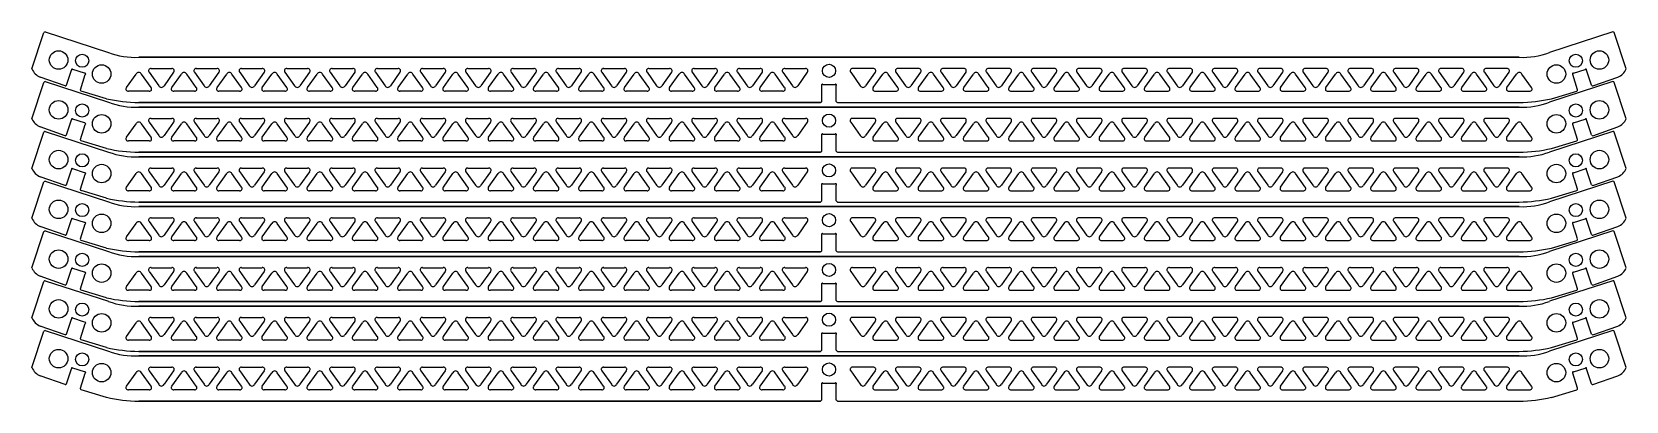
# Model space of a CAD drawing. Header units: inches. Extents: x 0 to 353, y 0 to 82.
import ezdxf

# ---------------------------------------------------------------- set-up
doc = ezdxf.new("R2010")
doc.units = ezdxf.units.IN
doc.header["$MEASUREMENT"] = 0

msp = doc.modelspace()

# ---------------------------------------------------------------- linework, layer by layer
for p, q in [((0.32, 73.67), (2.93, 81.7)), ((0.32, 73.67), (2.93, 81.7)), ((0.32, 73.67), (2.93, 81.7)), ((3.24, 81.86), (17.27, 77.3)), ((3.24, 81.86), (17.27, 77.3)), ((3.24, 81.86), (17.27, 77.3)), ((349.63, 81.86), (335.6, 77.3)), ((349.63, 81.86), (335.6, 77.3)), ((349.63, 81.86), (335.6, 77.3)), ((352.55, 73.67), (349.95, 81.7)), ((352.55, 73.67), (349.95, 81.7)), ((352.55, 73.67), (349.95, 81.7)), ((23.94, 76.24), (328.94, 76.24)), ((328.94, 76.24), (23.94, 76.24)), ((23.94, 76.24), (23.94, 76.24)), ((23.94, 76.24), (33.94, 76.24)), ((23.94, 76.24), (328.94, 76.24)), ((328.94, 76.24), (23.94, 76.24)), ((23.94, 76.24), (23.94, 76.24)), ((23.94, 76.24), (33.94, 76.24)), ((23.94, 76.24), (328.94, 76.24)), ((328.94, 76.24), (23.94, 76.24)), ((23.94, 76.24), (23.94, 76.24)), ((23.94, 76.24), (33.94, 76.24)), ((328.94, 76.24), (328.94, 76.24)), ((328.94, 76.24), (328.94, 76.24)), ((328.94, 76.24), (328.94, 76.24)), ((0.32, 62.67), (2.93, 70.7)), ((0.32, 62.67), (2.93, 70.7)), ((0.32, 62.67), (2.93, 70.7)), ((7.67, 69.9), (2.15, 71.84)), ((7.67, 69.9), (2.15, 71.84)), ((7.67, 69.9), (2.15, 71.84)), ((3.24, 70.86), (17.27, 66.3)), ((3.24, 70.86), (17.27, 66.3)), ((3.24, 70.86), (17.27, 66.3)), ((7.98, 70.07), (9.06, 73.39)), ((7.98, 70.07), (9.06, 73.39)), ((7.98, 70.07), (9.06, 73.39)), ((7.98, 70.07), (9.06, 73.39)), ((7.98, 70.07), (9.06, 73.39)), ((7.98, 70.07), (9.06, 73.39)), ((9.06, 73.39), (9.06, 73.39)), ((9.06, 73.39), (9.06, 73.39)), ((9.06, 73.39), (9.06, 73.39)), ((11.95, 72.72), (9.38, 73.55)), ((11.95, 72.72), (9.38, 73.55)), ((11.95, 72.72), (9.38, 73.55)), ((11.03, 69.08), (12.11, 72.41)), ((11.03, 69.08), (12.11, 72.41)), ((11.03, 69.08), (12.11, 72.41)), ((12.11, 72.41), (12.11, 72.41)), ((12.11, 72.41), (12.11, 72.41)), ((12.11, 72.41), (12.11, 72.41)), ((21.23, 69.56), (23.36, 72.53)), ((21.23, 69.56), (23.36, 72.53)), ((21.23, 69.56), (23.36, 72.53)), ((26.64, 69.56), (24.52, 72.53)), ((26.64, 69.56), (24.52, 72.53)), ((26.64, 69.56), (24.52, 72.53)), ((26.23, 72.93), (28.36, 69.96)), ((26.23, 72.93), (28.36, 69.96)), ((26.23, 72.93), (28.36, 69.96)), ((26.65, 73.74), (31.22, 73.74)), ((26.65, 73.74), (31.22, 73.74)), ((26.65, 73.74), (31.22, 73.74)), ((31.64, 72.93), (29.52, 69.96)), ((31.64, 72.93), (29.52, 69.96)), ((31.64, 72.93), (29.52, 69.96)), ((31.23, 69.56), (33.36, 72.53)), ((31.23, 69.56), (33.36, 72.53)), ((31.23, 69.56), (33.36, 72.53)), ((36.64, 69.56), (34.52, 72.53)), ((36.64, 69.56), (34.52, 72.53)), ((36.64, 69.56), (34.52, 72.53)), ((36.23, 72.93), (38.36, 69.96)), ((36.23, 72.93), (38.36, 69.96)), ((36.23, 72.93), (38.36, 69.96)), ((36.65, 73.74), (41.22, 73.74)), ((36.65, 73.74), (41.22, 73.74)), ((36.65, 73.74), (41.22, 73.74)), ((41.64, 72.93), (39.52, 69.96)), ((41.64, 72.93), (39.52, 69.96)), ((41.64, 72.93), (39.52, 69.96)), ((41.23, 69.56), (43.36, 72.53)), ((41.23, 69.56), (43.36, 72.53)), ((41.23, 69.56), (43.36, 72.53)), ((46.64, 69.56), (44.52, 72.53)), ((46.64, 69.56), (44.52, 72.53)), ((46.64, 69.56), (44.52, 72.53)), ((46.23, 72.93), (48.36, 69.96)), ((46.23, 72.93), (48.36, 69.96)), ((46.23, 72.93), (48.36, 69.96)), ((46.65, 73.74), (51.22, 73.74)), ((46.65, 73.74), (51.22, 73.74)), ((46.65, 73.74), (51.22, 73.74)), ((51.64, 72.93), (49.52, 69.96)), ((51.64, 72.93), (49.52, 69.96)), ((51.64, 72.93), (49.52, 69.96)), ((51.23, 69.56), (53.36, 72.53)), ((51.23, 69.56), (53.36, 72.53)), ((51.23, 69.56), (53.36, 72.53)), ((56.64, 69.56), (54.52, 72.53)), ((56.64, 69.56), (54.52, 72.53)), ((56.64, 69.56), (54.52, 72.53)), ((56.23, 72.93), (58.36, 69.96)), ((56.23, 72.93), (58.36, 69.96)), ((56.23, 72.93), (58.36, 69.96)), ((56.65, 73.74), (61.22, 73.74)), ((56.65, 73.74), (61.22, 73.74)), ((56.65, 73.74), (61.22, 73.74)), ((61.64, 72.93), (59.52, 69.96)), ((61.64, 72.93), (59.52, 69.96)), ((61.64, 72.93), (59.52, 69.96)), ((61.23, 69.56), (63.36, 72.53)), ((61.23, 69.56), (63.36, 72.53)), ((61.23, 69.56), (63.36, 72.53)), ((66.64, 69.56), (64.52, 72.53)), ((66.64, 69.56), (64.52, 72.53)), ((66.64, 69.56), (64.52, 72.53)), ((66.23, 72.93), (68.36, 69.96)), ((66.23, 72.93), (68.36, 69.96)), ((66.23, 72.93), (68.36, 69.96)), ((66.65, 73.74), (71.22, 73.74)), ((66.65, 73.74), (71.22, 73.74)), ((66.65, 73.74), (71.22, 73.74)), ((71.64, 72.93), (69.52, 69.96)), ((71.64, 72.93), (69.52, 69.96)), ((71.64, 72.93), (69.52, 69.96)), ((71.23, 69.56), (73.36, 72.53)), ((71.23, 69.56), (73.36, 72.53)), ((71.23, 69.56), (73.36, 72.53)), ((76.64, 69.56), (74.52, 72.53)), ((76.64, 69.56), (74.52, 72.53)), ((76.64, 69.56), (74.52, 72.53)), ((76.23, 72.93), (78.36, 69.96)), ((76.23, 72.93), (78.36, 69.96)), ((76.23, 72.93), (78.36, 69.96)), ((76.65, 73.74), (81.22, 73.74)), ((76.65, 73.74), (81.22, 73.74)), ((76.65, 73.74), (81.22, 73.74)), ((81.64, 72.93), (79.52, 69.96)), ((81.64, 72.93), (79.52, 69.96)), ((81.64, 72.93), (79.52, 69.96)), ((81.23, 69.56), (83.36, 72.53)), ((81.23, 69.56), (83.36, 72.53)), ((81.23, 69.56), (83.36, 72.53)), ((86.64, 69.56), (84.52, 72.53)), ((86.64, 69.56), (84.52, 72.53)), ((86.64, 69.56), (84.52, 72.53)), ((86.23, 72.93), (88.36, 69.96)), ((86.23, 72.93), (88.36, 69.96)), ((86.23, 72.93), (88.36, 69.96)), ((86.65, 73.74), (91.22, 73.74)), ((86.65, 73.74), (91.22, 73.74)), ((86.65, 73.74), (91.22, 73.74)), ((91.64, 72.93), (89.52, 69.96)), ((91.64, 72.93), (89.52, 69.96)), ((91.64, 72.93), (89.52, 69.96)), ((91.23, 69.56), (93.36, 72.53)), ((91.23, 69.56), (93.36, 72.53)), ((91.23, 69.56), (93.36, 72.53)), ((96.64, 69.56), (94.52, 72.53)), ((96.64, 69.56), (94.52, 72.53)), ((96.64, 69.56), (94.52, 72.53)), ((96.23, 72.93), (98.36, 69.96)), ((96.23, 72.93), (98.36, 69.96)), ((96.23, 72.93), (98.36, 69.96)), ((96.65, 73.74), (101.22, 73.74)), ((96.65, 73.74), (101.22, 73.74)), ((96.65, 73.74), (101.22, 73.74)), ((101.64, 72.93), (99.52, 69.96)), ((101.64, 72.93), (99.52, 69.96)), ((101.64, 72.93), (99.52, 69.96)), ((101.23, 69.56), (103.36, 72.53)), ((101.23, 69.56), (103.36, 72.53)), ((101.23, 69.56), (103.36, 72.53)), ((106.64, 69.56), (104.52, 72.53)), ((106.64, 69.56), (104.52, 72.53)), ((106.64, 69.56), (104.52, 72.53)), ((106.23, 72.93), (108.36, 69.96)), ((106.23, 72.93), (108.36, 69.96)), ((106.23, 72.93), (108.36, 69.96)), ((106.65, 73.74), (111.22, 73.74)), ((106.65, 73.74), (111.22, 73.74)), ((106.65, 73.74), (111.22, 73.74)), ((111.64, 72.93), (109.52, 69.96)), ((111.64, 72.93), (109.52, 69.96)), ((111.64, 72.93), (109.52, 69.96)), ((111.23, 69.56), (113.36, 72.53)), ((111.23, 69.56), (113.36, 72.53)), ((111.23, 69.56), (113.36, 72.53)), ((116.64, 69.56), (114.52, 72.53)), ((116.64, 69.56), (114.52, 72.53)), ((116.64, 69.56), (114.52, 72.53)), ((116.23, 72.93), (118.36, 69.96)), ((116.23, 72.93), (118.36, 69.96)), ((116.23, 72.93), (118.36, 69.96)), ((116.65, 73.74), (121.22, 73.74)), ((116.65, 73.74), (121.22, 73.74)), ((116.65, 73.74), (121.22, 73.74)), ((121.64, 72.93), (119.52, 69.96)), ((121.64, 72.93), (119.52, 69.96)), ((121.64, 72.93), (119.52, 69.96)), ((121.23, 69.56), (123.36, 72.53)), ((121.23, 69.56), (123.36, 72.53)), ((121.23, 69.56), (123.36, 72.53)), ((126.64, 69.56), (124.52, 72.53)), ((126.64, 69.56), (124.52, 72.53)), ((126.64, 69.56), (124.52, 72.53)), ((126.23, 72.93), (128.36, 69.96)), ((126.23, 72.93), (128.36, 69.96)), ((126.23, 72.93), (128.36, 69.96)), ((126.65, 73.74), (131.22, 73.74)), ((126.65, 73.74), (131.22, 73.74)), ((126.65, 73.74), (131.22, 73.74)), ((131.64, 72.93), (129.52, 69.96)), ((131.64, 72.93), (129.52, 69.96)), ((131.64, 72.93), (129.52, 69.96)), ((131.23, 69.56), (133.36, 72.53)), ((131.23, 69.56), (133.36, 72.53)), ((131.23, 69.56), (133.36, 72.53)), ((136.64, 69.56), (134.52, 72.53)), ((136.64, 69.56), (134.52, 72.53)), ((136.64, 69.56), (134.52, 72.53)), ((136.23, 72.93), (138.36, 69.96)), ((136.23, 72.93), (138.36, 69.96)), ((136.23, 72.93), (138.36, 69.96)), ((136.65, 73.74), (141.22, 73.74)), ((136.65, 73.74), (141.22, 73.74)), ((136.65, 73.74), (141.22, 73.74)), ((141.64, 72.93), (139.52, 69.96)), ((141.64, 72.93), (139.52, 69.96)), ((141.64, 72.93), (139.52, 69.96)), ((141.23, 69.56), (143.36, 72.53)), ((141.23, 69.56), (143.36, 72.53)), ((141.23, 69.56), (143.36, 72.53)), ((146.64, 69.56), (144.52, 72.53)), ((146.64, 69.56), (144.52, 72.53)), ((146.64, 69.56), (144.52, 72.53)), ((146.23, 72.93), (148.36, 69.96)), ((146.23, 72.93), (148.36, 69.96)), ((146.23, 72.93), (148.36, 69.96)), ((146.65, 73.74), (151.22, 73.74)), ((146.65, 73.74), (151.22, 73.74)), ((146.65, 73.74), (151.22, 73.74)), ((151.64, 72.93), (149.52, 69.96)), ((151.64, 72.93), (149.52, 69.96)), ((151.64, 72.93), (149.52, 69.96)), ((151.23, 69.56), (153.36, 72.53)), ((151.23, 69.56), (153.36, 72.53)), ((151.23, 69.56), (153.36, 72.53)), ((156.64, 69.56), (154.52, 72.53)), ((156.64, 69.56), (154.52, 72.53)), ((156.64, 69.56), (154.52, 72.53)), ((156.23, 72.93), (158.36, 69.96)), ((156.23, 72.93), (158.36, 69.96)), ((156.23, 72.93), (158.36, 69.96)), ((156.65, 73.74), (161.22, 73.74)), ((156.65, 73.74), (161.22, 73.74)), ((156.65, 73.74), (161.22, 73.74)), ((161.64, 72.93), (159.52, 69.96)), ((161.64, 72.93), (159.52, 69.96)), ((161.64, 72.93), (159.52, 69.96)), ((161.23, 69.56), (163.36, 72.53)), ((161.23, 69.56), (163.36, 72.53)), ((161.23, 69.56), (163.36, 72.53)), ((166.64, 69.56), (164.52, 72.53)), ((166.64, 69.56), (164.52, 72.53)), ((166.64, 69.56), (164.52, 72.53)), ((166.23, 72.93), (168.36, 69.96)), ((166.23, 72.93), (168.36, 69.96)), ((166.23, 72.93), (168.36, 69.96)), ((166.65, 73.74), (171.22, 73.74)), ((166.65, 73.74), (171.22, 73.74)), ((166.65, 73.74), (171.22, 73.74)), ((171.64, 72.93), (169.52, 69.96)), ((171.64, 72.93), (169.52, 69.96)), ((171.64, 72.93), (169.52, 69.96)), ((181.23, 72.93), (183.36, 69.96)), ((181.23, 72.93), (183.36, 69.96)), ((181.23, 72.93), (183.36, 69.96)), ((186.22, 73.74), (181.65, 73.74)), ((186.22, 73.74), (181.65, 73.74)), ((186.22, 73.74), (181.65, 73.74)), ((186.64, 72.93), (184.52, 69.96)), ((186.64, 72.93), (184.52, 69.96)), ((186.64, 72.93), (184.52, 69.96)), ((186.23, 69.56), (188.36, 72.53)), ((186.23, 69.56), (188.36, 72.53)), ((186.23, 69.56), (188.36, 72.53)), ((191.64, 69.56), (189.52, 72.53)), ((191.64, 69.56), (189.52, 72.53)), ((191.64, 69.56), (189.52, 72.53)), ((191.23, 72.93), (193.36, 69.96)), ((191.23, 72.93), (193.36, 69.96)), ((191.23, 72.93), (193.36, 69.96)), ((196.22, 73.74), (191.65, 73.74)), ((196.22, 73.74), (191.65, 73.74)), ((196.22, 73.74), (191.65, 73.74)), ((196.64, 72.93), (194.52, 69.96)), ((196.64, 72.93), (194.52, 69.96)), ((196.64, 72.93), (194.52, 69.96)), ((196.23, 69.56), (198.36, 72.53)), ((196.23, 69.56), (198.36, 72.53)), ((196.23, 69.56), (198.36, 72.53)), ((201.64, 69.56), (199.52, 72.53)), ((201.64, 69.56), (199.52, 72.53)), ((201.64, 69.56), (199.52, 72.53)), ((201.23, 72.93), (203.36, 69.96)), ((201.23, 72.93), (203.36, 69.96)), ((201.23, 72.93), (203.36, 69.96)), ((206.22, 73.74), (201.65, 73.74)), ((206.22, 73.74), (201.65, 73.74)), ((206.22, 73.74), (201.65, 73.74)), ((206.64, 72.93), (204.52, 69.96)), ((206.64, 72.93), (204.52, 69.96)), ((206.64, 72.93), (204.52, 69.96)), ((206.23, 69.56), (208.36, 72.53)), ((206.23, 69.56), (208.36, 72.53)), ((206.23, 69.56), (208.36, 72.53)), ((211.64, 69.56), (209.52, 72.53)), ((211.64, 69.56), (209.52, 72.53)), ((211.64, 69.56), (209.52, 72.53)), ((211.23, 72.93), (213.36, 69.96)), ((211.23, 72.93), (213.36, 69.96)), ((211.23, 72.93), (213.36, 69.96)), ((216.22, 73.74), (211.65, 73.74)), ((216.22, 73.74), (211.65, 73.74)), ((216.22, 73.74), (211.65, 73.74)), ((216.64, 72.93), (214.52, 69.96)), ((216.64, 72.93), (214.52, 69.96)), ((216.64, 72.93), (214.52, 69.96)), ((216.23, 69.56), (218.36, 72.53)), ((216.23, 69.56), (218.36, 72.53)), ((216.23, 69.56), (218.36, 72.53)), ((221.64, 69.56), (219.52, 72.53)), ((221.64, 69.56), (219.52, 72.53)), ((221.64, 69.56), (219.52, 72.53)), ((221.23, 72.93), (223.36, 69.96)), ((221.23, 72.93), (223.36, 69.96)), ((221.23, 72.93), (223.36, 69.96)), ((226.22, 73.74), (221.65, 73.74)), ((226.22, 73.74), (221.65, 73.74)), ((226.22, 73.74), (221.65, 73.74)), ((226.64, 72.93), (224.52, 69.96)), ((226.64, 72.93), (224.52, 69.96)), ((226.64, 72.93), (224.52, 69.96)), ((226.23, 69.56), (228.36, 72.53)), ((226.23, 69.56), (228.36, 72.53)), ((226.23, 69.56), (228.36, 72.53)), ((231.64, 69.56), (229.52, 72.53)), ((231.64, 69.56), (229.52, 72.53)), ((231.64, 69.56), (229.52, 72.53)), ((231.23, 72.93), (233.36, 69.96)), ((231.23, 72.93), (233.36, 69.96)), ((231.23, 72.93), (233.36, 69.96)), ((236.22, 73.74), (231.65, 73.74)), ((236.22, 73.74), (231.65, 73.74)), ((236.22, 73.74), (231.65, 73.74)), ((236.64, 72.93), (234.52, 69.96)), ((236.64, 72.93), (234.52, 69.96)), ((236.64, 72.93), (234.52, 69.96)), ((236.23, 69.56), (238.36, 72.53)), ((236.23, 69.56), (238.36, 72.53)), ((236.23, 69.56), (238.36, 72.53)), ((241.64, 69.56), (239.52, 72.53)), ((241.64, 69.56), (239.52, 72.53)), ((241.64, 69.56), (239.52, 72.53)), ((241.23, 72.93), (243.36, 69.96)), ((241.23, 72.93), (243.36, 69.96)), ((241.23, 72.93), (243.36, 69.96)), ((246.22, 73.74), (241.65, 73.74)), ((246.22, 73.74), (241.65, 73.74)), ((246.22, 73.74), (241.65, 73.74)), ((246.64, 72.93), (244.52, 69.96)), ((246.64, 72.93), (244.52, 69.96)), ((246.64, 72.93), (244.52, 69.96)), ((246.23, 69.56), (248.36, 72.53)), ((246.23, 69.56), (248.36, 72.53)), ((246.23, 69.56), (248.36, 72.53)), ((251.64, 69.56), (249.52, 72.53)), ((251.64, 69.56), (249.52, 72.53)), ((251.64, 69.56), (249.52, 72.53)), ((251.23, 72.93), (253.36, 69.96)), ((251.23, 72.93), (253.36, 69.96)), ((251.23, 72.93), (253.36, 69.96)), ((256.22, 73.74), (251.65, 73.74)), ((256.22, 73.74), (251.65, 73.74)), ((256.22, 73.74), (251.65, 73.74)), ((256.64, 72.93), (254.52, 69.96)), ((256.64, 72.93), (254.52, 69.96)), ((256.64, 72.93), (254.52, 69.96)), ((256.23, 69.56), (258.36, 72.53)), ((256.23, 69.56), (258.36, 72.53)), ((256.23, 69.56), (258.36, 72.53)), ((261.64, 69.56), (259.52, 72.53)), ((261.64, 69.56), (259.52, 72.53)), ((261.64, 69.56), (259.52, 72.53)), ((261.23, 72.93), (263.36, 69.96)), ((261.23, 72.93), (263.36, 69.96)), ((261.23, 72.93), (263.36, 69.96)), ((266.22, 73.74), (261.65, 73.74)), ((266.22, 73.74), (261.65, 73.74)), ((266.22, 73.74), (261.65, 73.74)), ((266.64, 72.93), (264.52, 69.96)), ((266.64, 72.93), (264.52, 69.96)), ((266.64, 72.93), (264.52, 69.96)), ((266.23, 69.56), (268.36, 72.53)), ((266.23, 69.56), (268.36, 72.53)), ((266.23, 69.56), (268.36, 72.53)), ((271.64, 69.56), (269.52, 72.53)), ((271.64, 69.56), (269.52, 72.53)), ((271.64, 69.56), (269.52, 72.53)), ((271.23, 72.93), (273.36, 69.96)), ((271.23, 72.93), (273.36, 69.96)), ((271.23, 72.93), (273.36, 69.96)), ((276.22, 73.74), (271.65, 73.74)), ((276.22, 73.74), (271.65, 73.74)), ((276.22, 73.74), (271.65, 73.74)), ((276.64, 72.93), (274.52, 69.96)), ((276.64, 72.93), (274.52, 69.96)), ((276.64, 72.93), (274.52, 69.96)), ((276.23, 69.56), (278.36, 72.53)), ((276.23, 69.56), (278.36, 72.53)), ((276.23, 69.56), (278.36, 72.53)), ((281.64, 69.56), (279.52, 72.53)), ((281.64, 69.56), (279.52, 72.53)), ((281.64, 69.56), (279.52, 72.53)), ((281.23, 72.93), (283.36, 69.96)), ((281.23, 72.93), (283.36, 69.96)), ((281.23, 72.93), (283.36, 69.96)), ((286.22, 73.74), (281.65, 73.74)), ((286.22, 73.74), (281.65, 73.74)), ((286.22, 73.74), (281.65, 73.74)), ((286.64, 72.93), (284.52, 69.96)), ((286.64, 72.93), (284.52, 69.96)), ((286.64, 72.93), (284.52, 69.96)), ((286.23, 69.56), (288.36, 72.53)), ((286.23, 69.56), (288.36, 72.53)), ((286.23, 69.56), (288.36, 72.53)), ((291.64, 69.56), (289.52, 72.53)), ((291.64, 69.56), (289.52, 72.53)), ((291.64, 69.56), (289.52, 72.53)), ((291.23, 72.93), (293.36, 69.96)), ((291.23, 72.93), (293.36, 69.96)), ((291.23, 72.93), (293.36, 69.96)), ((296.22, 73.74), (291.65, 73.74)), ((296.22, 73.74), (291.65, 73.74)), ((296.22, 73.74), (291.65, 73.74)), ((296.64, 72.93), (294.52, 69.96)), ((296.64, 72.93), (294.52, 69.96)), ((296.64, 72.93), (294.52, 69.96)), ((296.23, 69.56), (298.36, 72.53)), ((296.23, 69.56), (298.36, 72.53)), ((296.23, 69.56), (298.36, 72.53)), ((301.64, 69.56), (299.52, 72.53)), ((301.64, 69.56), (299.52, 72.53)), ((301.64, 69.56), (299.52, 72.53)), ((301.23, 72.93), (303.36, 69.96)), ((301.23, 72.93), (303.36, 69.96)), ((301.23, 72.93), (303.36, 69.96)), ((306.22, 73.74), (301.65, 73.74)), ((306.22, 73.74), (301.65, 73.74)), ((306.22, 73.74), (301.65, 73.74)), ((306.64, 72.93), (304.52, 69.96)), ((306.64, 72.93), (304.52, 69.96)), ((306.64, 72.93), (304.52, 69.96)), ((306.23, 69.56), (308.36, 72.53)), ((306.23, 69.56), (308.36, 72.53)), ((306.23, 69.56), (308.36, 72.53)), ((311.64, 69.56), (309.52, 72.53)), ((311.64, 69.56), (309.52, 72.53)), ((311.64, 69.56), (309.52, 72.53)), ((311.23, 72.93), (313.36, 69.96)), ((311.23, 72.93), (313.36, 69.96)), ((311.23, 72.93), (313.36, 69.96)), ((316.22, 73.74), (311.65, 73.74)), ((316.22, 73.74), (311.65, 73.74)), ((316.22, 73.74), (311.65, 73.74)), ((316.64, 72.93), (314.52, 69.96)), ((316.64, 72.93), (314.52, 69.96)), ((316.64, 72.93), (314.52, 69.96)), ((316.23, 69.56), (318.36, 72.53)), ((316.23, 69.56), (318.36, 72.53)), ((316.23, 69.56), (318.36, 72.53)), ((321.64, 69.56), (319.52, 72.53)), ((321.64, 69.56), (319.52, 72.53)), ((321.64, 69.56), (319.52, 72.53)), ((321.23, 72.93), (323.36, 69.96)), ((321.23, 72.93), (323.36, 69.96)), ((321.23, 72.93), (323.36, 69.96)), ((326.22, 73.74), (321.65, 73.74)), ((326.22, 73.74), (321.65, 73.74)), ((326.22, 73.74), (321.65, 73.74)), ((326.64, 72.93), (324.52, 69.96)), ((326.64, 72.93), (324.52, 69.96)), ((326.64, 72.93), (324.52, 69.96)), ((326.23, 69.56), (328.36, 72.53)), ((326.23, 69.56), (328.36, 72.53)), ((326.23, 69.56), (328.36, 72.53)), ((331.64, 69.56), (329.52, 72.53)), ((331.64, 69.56), (329.52, 72.53)), ((331.64, 69.56), (329.52, 72.53)), ((349.63, 70.86), (335.6, 66.3)), ((349.63, 70.86), (335.6, 66.3)), ((349.63, 70.86), (335.6, 66.3)), ((341.85, 69.08), (340.77, 72.41)), ((340.77, 72.41), (340.77, 72.41)), ((341.85, 69.08), (340.77, 72.41)), ((340.77, 72.41), (340.77, 72.41)), ((341.85, 69.08), (340.77, 72.41)), ((340.77, 72.41), (340.77, 72.41)), ((340.93, 72.72), (343.5, 73.55)), ((340.93, 72.72), (343.5, 73.55)), ((340.93, 72.72), (343.5, 73.55)), ((344.89, 70.07), (343.81, 73.39)), ((344.89, 70.07), (343.81, 73.39)), ((343.81, 73.39), (343.81, 73.39)), ((344.89, 70.07), (343.81, 73.39)), ((344.89, 70.07), (343.81, 73.39)), ((343.81, 73.39), (343.81, 73.39)), ((344.89, 70.07), (343.81, 73.39)), ((344.89, 70.07), (343.81, 73.39)), ((343.81, 73.39), (343.81, 73.39)), ((345.21, 69.9), (350.72, 71.84)), ((345.21, 69.9), (350.72, 71.84)), ((345.21, 69.9), (350.72, 71.84)), ((352.55, 62.67), (349.95, 70.7)), ((352.55, 62.67), (349.95, 70.7)), ((352.55, 62.67), (349.95, 70.7)), ((16.79, 67.08), (11.19, 68.76)), ((16.79, 67.08), (11.19, 68.76)), ((16.79, 67.08), (11.19, 68.76)), ((26.22, 68.74), (21.65, 68.74)), ((26.22, 68.74), (21.65, 68.74)), ((26.22, 68.74), (21.65, 68.74)), ((36.22, 68.74), (31.65, 68.74)), ((36.22, 68.74), (31.65, 68.74)), ((36.22, 68.74), (31.65, 68.74)), ((46.22, 68.74), (41.65, 68.74)), ((46.22, 68.74), (41.65, 68.74)), ((46.22, 68.74), (41.65, 68.74)), ((56.22, 68.74), (51.65, 68.74)), ((56.22, 68.74), (51.65, 68.74)), ((56.22, 68.74), (51.65, 68.74)), ((66.22, 68.74), (61.65, 68.74)), ((66.22, 68.74), (61.65, 68.74)), ((66.22, 68.74), (61.65, 68.74)), ((76.22, 68.74), (71.65, 68.74)), ((76.22, 68.74), (71.65, 68.74)), ((76.22, 68.74), (71.65, 68.74)), ((86.22, 68.74), (81.65, 68.74)), ((86.22, 68.74), (81.65, 68.74)), ((86.22, 68.74), (81.65, 68.74)), ((96.22, 68.74), (91.65, 68.74)), ((96.22, 68.74), (91.65, 68.74)), ((96.22, 68.74), (91.65, 68.74)), ((106.22, 68.74), (101.65, 68.74)), ((106.22, 68.74), (101.65, 68.74)), ((106.22, 68.74), (101.65, 68.74)), ((116.22, 68.74), (111.65, 68.74)), ((116.22, 68.74), (111.65, 68.74)), ((116.22, 68.74), (111.65, 68.74)), ((126.22, 68.74), (121.65, 68.74)), ((126.22, 68.74), (121.65, 68.74)), ((126.22, 68.74), (121.65, 68.74)), ((136.22, 68.74), (131.65, 68.74)), ((136.22, 68.74), (131.65, 68.74)), ((136.22, 68.74), (131.65, 68.74)), ((146.22, 68.74), (141.65, 68.74)), ((146.22, 68.74), (141.65, 68.74)), ((146.22, 68.74), (141.65, 68.74)), ((156.22, 68.74), (151.65, 68.74)), ((156.22, 68.74), (151.65, 68.74)), ((156.22, 68.74), (151.65, 68.74)), ((166.22, 68.74), (161.65, 68.74)), ((166.22, 68.74), (161.65, 68.74)), ((166.22, 68.74), (161.65, 68.74)), ((174.84, 66.49), (174.84, 69.99)), ((174.84, 69.99), (174.84, 69.99)), ((174.84, 66.49), (174.84, 69.99)), ((174.84, 69.99), (174.84, 69.99)), ((174.84, 66.49), (174.84, 69.99)), ((174.84, 69.99), (174.84, 69.99)), ((175.09, 70.24), (177.79, 70.24)), ((175.09, 70.24), (177.79, 70.24)), ((175.09, 70.24), (177.79, 70.24)), ((178.04, 66.49), (178.04, 69.99)), ((178.04, 66.49), (178.04, 69.99)), ((178.04, 66.49), (178.04, 69.99)), ((186.65, 68.74), (191.22, 68.74)), ((186.65, 68.74), (191.22, 68.74)), ((186.65, 68.74), (191.22, 68.74)), ((196.65, 68.74), (201.22, 68.74)), ((196.65, 68.74), (201.22, 68.74)), ((196.65, 68.74), (201.22, 68.74)), ((206.65, 68.74), (211.22, 68.74)), ((206.65, 68.74), (211.22, 68.74)), ((206.65, 68.74), (211.22, 68.74)), ((216.65, 68.74), (221.22, 68.74)), ((216.65, 68.74), (221.22, 68.74)), ((216.65, 68.74), (221.22, 68.74)), ((226.65, 68.74), (231.22, 68.74)), ((226.65, 68.74), (231.22, 68.74)), ((226.65, 68.74), (231.22, 68.74)), ((236.65, 68.74), (241.22, 68.74)), ((236.65, 68.74), (241.22, 68.74)), ((236.65, 68.74), (241.22, 68.74)), ((246.65, 68.74), (251.22, 68.74)), ((246.65, 68.74), (251.22, 68.74)), ((246.65, 68.74), (251.22, 68.74)), ((256.65, 68.74), (261.22, 68.74)), ((256.65, 68.74), (261.22, 68.74)), ((256.65, 68.74), (261.22, 68.74)), ((266.65, 68.74), (271.22, 68.74)), ((266.65, 68.74), (271.22, 68.74)), ((266.65, 68.74), (271.22, 68.74)), ((276.65, 68.74), (281.22, 68.74)), ((276.65, 68.74), (281.22, 68.74)), ((276.65, 68.74), (281.22, 68.74)), ((286.65, 68.74), (291.22, 68.74)), ((286.65, 68.74), (291.22, 68.74)), ((286.65, 68.74), (291.22, 68.74)), ((296.65, 68.74), (301.22, 68.74)), ((296.65, 68.74), (301.22, 68.74)), ((296.65, 68.74), (301.22, 68.74)), ((306.65, 68.74), (311.22, 68.74)), ((306.65, 68.74), (311.22, 68.74)), ((306.65, 68.74), (311.22, 68.74)), ((316.65, 68.74), (321.22, 68.74)), ((316.65, 68.74), (321.22, 68.74)), ((316.65, 68.74), (321.22, 68.74)), ((326.65, 68.74), (331.22, 68.74)), ((326.65, 68.74), (331.22, 68.74)), ((326.65, 68.74), (331.22, 68.74)), ((336.09, 67.08), (341.69, 68.76)), ((336.09, 67.08), (341.69, 68.76)), ((336.09, 67.08), (341.69, 68.76)), ((23.94, 66.24), (174.59, 66.24)), ((174.59, 66.24), (23.94, 66.24)), ((23.94, 66.24), (33.94, 66.24)), ((23.94, 66.24), (174.59, 66.24)), ((174.59, 66.24), (23.94, 66.24)), ((23.94, 66.24), (33.94, 66.24)), ((23.94, 66.24), (174.59, 66.24)), ((174.59, 66.24), (23.94, 66.24)), ((23.94, 66.24), (33.94, 66.24)), ((23.94, 65.24), (328.94, 65.24)), ((328.94, 65.24), (23.94, 65.24)), ((23.94, 65.24), (23.94, 65.24)), ((23.94, 65.24), (33.94, 65.24)), ((23.94, 65.24), (328.94, 65.24)), ((328.94, 65.24), (23.94, 65.24)), ((23.94, 65.24), (23.94, 65.24)), ((23.94, 65.24), (33.94, 65.24)), ((23.94, 65.24), (328.94, 65.24)), ((328.94, 65.24), (23.94, 65.24)), ((23.94, 65.24), (23.94, 65.24)), ((23.94, 65.24), (33.94, 65.24)), ((171.44, 66.24), (174.59, 66.24)), ((171.44, 66.24), (174.59, 66.24)), ((171.44, 66.24), (174.59, 66.24)), ((178.29, 66.24), (328.94, 66.24)), ((178.29, 66.24), (328.94, 66.24)), ((178.29, 66.24), (328.94, 66.24)), ((328.94, 65.24), (328.94, 65.24)), ((328.94, 65.24), (328.94, 65.24)), ((328.94, 65.24), (328.94, 65.24)), ((7.67, 58.9), (2.15, 60.84)), ((7.67, 58.9), (2.15, 60.84)), ((7.67, 58.9), (2.15, 60.84)), ((7.98, 59.07), (9.06, 62.39)), ((7.98, 59.07), (9.06, 62.39)), ((7.98, 59.07), (9.06, 62.39)), ((7.98, 59.07), (9.06, 62.39)), ((7.98, 59.07), (9.06, 62.39)), ((7.98, 59.07), (9.06, 62.39)), ((9.06, 62.39), (9.06, 62.39)), ((9.06, 62.39), (9.06, 62.39)), ((9.06, 62.39), (9.06, 62.39)), ((11.95, 61.72), (9.38, 62.55)), ((11.95, 61.72), (9.38, 62.55)), ((11.95, 61.72), (9.38, 62.55)), ((11.03, 58.08), (12.11, 61.41)), ((11.03, 58.08), (12.11, 61.41)), ((11.03, 58.08), (12.11, 61.41)), ((12.11, 61.41), (12.11, 61.41)), ((12.11, 61.41), (12.11, 61.41)), ((12.11, 61.41), (12.11, 61.41)), ((21.23, 58.56), (23.36, 61.53)), ((21.23, 58.56), (23.36, 61.53)), ((21.23, 58.56), (23.36, 61.53)), ((26.64, 58.56), (24.52, 61.53)), ((26.64, 58.56), (24.52, 61.53)), ((26.64, 58.56), (24.52, 61.53)), ((26.23, 61.93), (28.36, 58.96)), ((26.23, 61.93), (28.36, 58.96)), ((26.23, 61.93), (28.36, 58.96)), ((26.65, 62.74), (31.22, 62.74)), ((26.65, 62.74), (31.22, 62.74)), ((26.65, 62.74), (31.22, 62.74)), ((31.64, 61.93), (29.52, 58.96)), ((31.64, 61.93), (29.52, 58.96)), ((31.64, 61.93), (29.52, 58.96)), ((31.23, 58.56), (33.36, 61.53)), ((31.23, 58.56), (33.36, 61.53)), ((31.23, 58.56), (33.36, 61.53)), ((36.64, 58.56), (34.52, 61.53)), ((36.64, 58.56), (34.52, 61.53)), ((36.64, 58.56), (34.52, 61.53)), ((36.23, 61.93), (38.36, 58.96)), ((36.23, 61.93), (38.36, 58.96)), ((36.23, 61.93), (38.36, 58.96)), ((36.65, 62.74), (41.22, 62.74)), ((36.65, 62.74), (41.22, 62.74)), ((36.65, 62.74), (41.22, 62.74)), ((41.64, 61.93), (39.52, 58.96)), ((41.64, 61.93), (39.52, 58.96)), ((41.64, 61.93), (39.52, 58.96)), ((41.23, 58.56), (43.36, 61.53)), ((41.23, 58.56), (43.36, 61.53)), ((41.23, 58.56), (43.36, 61.53)), ((46.64, 58.56), (44.52, 61.53)), ((46.64, 58.56), (44.52, 61.53)), ((46.64, 58.56), (44.52, 61.53)), ((46.23, 61.93), (48.36, 58.96)), ((46.23, 61.93), (48.36, 58.96)), ((46.23, 61.93), (48.36, 58.96)), ((46.65, 62.74), (51.22, 62.74)), ((46.65, 62.74), (51.22, 62.74)), ((46.65, 62.74), (51.22, 62.74)), ((51.64, 61.93), (49.52, 58.96)), ((51.64, 61.93), (49.52, 58.96)), ((51.64, 61.93), (49.52, 58.96)), ((51.23, 58.56), (53.36, 61.53)), ((51.23, 58.56), (53.36, 61.53)), ((51.23, 58.56), (53.36, 61.53)), ((56.64, 58.56), (54.52, 61.53)), ((56.64, 58.56), (54.52, 61.53)), ((56.64, 58.56), (54.52, 61.53)), ((56.23, 61.93), (58.36, 58.96)), ((56.23, 61.93), (58.36, 58.96)), ((56.23, 61.93), (58.36, 58.96)), ((56.65, 62.74), (61.22, 62.74)), ((56.65, 62.74), (61.22, 62.74)), ((56.65, 62.74), (61.22, 62.74)), ((61.64, 61.93), (59.52, 58.96)), ((61.64, 61.93), (59.52, 58.96)), ((61.64, 61.93), (59.52, 58.96)), ((61.23, 58.56), (63.36, 61.53)), ((61.23, 58.56), (63.36, 61.53)), ((61.23, 58.56), (63.36, 61.53)), ((66.64, 58.56), (64.52, 61.53)), ((66.64, 58.56), (64.52, 61.53)), ((66.64, 58.56), (64.52, 61.53)), ((66.23, 61.93), (68.36, 58.96)), ((66.23, 61.93), (68.36, 58.96)), ((66.23, 61.93), (68.36, 58.96)), ((66.65, 62.74), (71.22, 62.74)), ((66.65, 62.74), (71.22, 62.74)), ((66.65, 62.74), (71.22, 62.74)), ((71.64, 61.93), (69.52, 58.96)), ((71.64, 61.93), (69.52, 58.96)), ((71.64, 61.93), (69.52, 58.96)), ((71.23, 58.56), (73.36, 61.53)), ((71.23, 58.56), (73.36, 61.53)), ((71.23, 58.56), (73.36, 61.53)), ((76.64, 58.56), (74.52, 61.53)), ((76.64, 58.56), (74.52, 61.53)), ((76.64, 58.56), (74.52, 61.53)), ((76.23, 61.93), (78.36, 58.96)), ((76.23, 61.93), (78.36, 58.96)), ((76.23, 61.93), (78.36, 58.96)), ((76.65, 62.74), (81.22, 62.74)), ((76.65, 62.74), (81.22, 62.74)), ((76.65, 62.74), (81.22, 62.74)), ((81.64, 61.93), (79.52, 58.96)), ((81.64, 61.93), (79.52, 58.96)), ((81.64, 61.93), (79.52, 58.96)), ((81.23, 58.56), (83.36, 61.53)), ((81.23, 58.56), (83.36, 61.53)), ((81.23, 58.56), (83.36, 61.53)), ((86.64, 58.56), (84.52, 61.53)), ((86.64, 58.56), (84.52, 61.53)), ((86.64, 58.56), (84.52, 61.53)), ((86.23, 61.93), (88.36, 58.96)), ((86.23, 61.93), (88.36, 58.96)), ((86.23, 61.93), (88.36, 58.96)), ((86.65, 62.74), (91.22, 62.74)), ((86.65, 62.74), (91.22, 62.74)), ((86.65, 62.74), (91.22, 62.74)), ((91.64, 61.93), (89.52, 58.96)), ((91.64, 61.93), (89.52, 58.96)), ((91.64, 61.93), (89.52, 58.96)), ((91.23, 58.56), (93.36, 61.53)), ((91.23, 58.56), (93.36, 61.53)), ((91.23, 58.56), (93.36, 61.53)), ((96.64, 58.56), (94.52, 61.53)), ((96.64, 58.56), (94.52, 61.53)), ((96.64, 58.56), (94.52, 61.53)), ((96.23, 61.93), (98.36, 58.96)), ((96.23, 61.93), (98.36, 58.96)), ((96.23, 61.93), (98.36, 58.96)), ((96.65, 62.74), (101.22, 62.74)), ((96.65, 62.74), (101.22, 62.74)), ((96.65, 62.74), (101.22, 62.74)), ((101.64, 61.93), (99.52, 58.96)), ((101.64, 61.93), (99.52, 58.96)), ((101.64, 61.93), (99.52, 58.96)), ((101.23, 58.56), (103.36, 61.53)), ((101.23, 58.56), (103.36, 61.53)), ((101.23, 58.56), (103.36, 61.53)), ((106.64, 58.56), (104.52, 61.53)), ((106.64, 58.56), (104.52, 61.53)), ((106.64, 58.56), (104.52, 61.53)), ((106.23, 61.93), (108.36, 58.96)), ((106.23, 61.93), (108.36, 58.96)), ((106.23, 61.93), (108.36, 58.96)), ((106.65, 62.74), (111.22, 62.74)), ((106.65, 62.74), (111.22, 62.74)), ((106.65, 62.74), (111.22, 62.74)), ((111.64, 61.93), (109.52, 58.96)), ((111.64, 61.93), (109.52, 58.96)), ((111.64, 61.93), (109.52, 58.96)), ((111.23, 58.56), (113.36, 61.53)), ((111.23, 58.56), (113.36, 61.53)), ((111.23, 58.56), (113.36, 61.53)), ((116.64, 58.56), (114.52, 61.53)), ((116.64, 58.56), (114.52, 61.53)), ((116.64, 58.56), (114.52, 61.53)), ((116.23, 61.93), (118.36, 58.96)), ((116.23, 61.93), (118.36, 58.96)), ((116.23, 61.93), (118.36, 58.96)), ((116.65, 62.74), (121.22, 62.74)), ((116.65, 62.74), (121.22, 62.74)), ((116.65, 62.74), (121.22, 62.74)), ((121.64, 61.93), (119.52, 58.96)), ((121.64, 61.93), (119.52, 58.96)), ((121.64, 61.93), (119.52, 58.96)), ((121.23, 58.56), (123.36, 61.53)), ((121.23, 58.56), (123.36, 61.53)), ((121.23, 58.56), (123.36, 61.53)), ((126.64, 58.56), (124.52, 61.53)), ((126.64, 58.56), (124.52, 61.53)), ((126.64, 58.56), (124.52, 61.53)), ((126.23, 61.93), (128.36, 58.96)), ((126.23, 61.93), (128.36, 58.96)), ((126.23, 61.93), (128.36, 58.96)), ((126.65, 62.74), (131.22, 62.74)), ((126.65, 62.74), (131.22, 62.74)), ((126.65, 62.74), (131.22, 62.74)), ((131.64, 61.93), (129.52, 58.96)), ((131.64, 61.93), (129.52, 58.96)), ((131.64, 61.93), (129.52, 58.96)), ((131.23, 58.56), (133.36, 61.53)), ((131.23, 58.56), (133.36, 61.53)), ((131.23, 58.56), (133.36, 61.53)), ((136.64, 58.56), (134.52, 61.53)), ((136.64, 58.56), (134.52, 61.53)), ((136.64, 58.56), (134.52, 61.53)), ((136.23, 61.93), (138.36, 58.96)), ((136.23, 61.93), (138.36, 58.96)), ((136.23, 61.93), (138.36, 58.96)), ((136.65, 62.74), (141.22, 62.74)), ((136.65, 62.74), (141.22, 62.74)), ((136.65, 62.74), (141.22, 62.74)), ((141.64, 61.93), (139.52, 58.96)), ((141.64, 61.93), (139.52, 58.96)), ((141.64, 61.93), (139.52, 58.96)), ((141.23, 58.56), (143.36, 61.53)), ((141.23, 58.56), (143.36, 61.53)), ((141.23, 58.56), (143.36, 61.53)), ((146.64, 58.56), (144.52, 61.53)), ((146.64, 58.56), (144.52, 61.53)), ((146.64, 58.56), (144.52, 61.53)), ((146.23, 61.93), (148.36, 58.96)), ((146.23, 61.93), (148.36, 58.96)), ((146.23, 61.93), (148.36, 58.96)), ((146.65, 62.74), (151.22, 62.74)), ((146.65, 62.74), (151.22, 62.74)), ((146.65, 62.74), (151.22, 62.74)), ((151.64, 61.93), (149.52, 58.96)), ((151.64, 61.93), (149.52, 58.96)), ((151.64, 61.93), (149.52, 58.96)), ((151.23, 58.56), (153.36, 61.53)), ((151.23, 58.56), (153.36, 61.53)), ((151.23, 58.56), (153.36, 61.53)), ((156.64, 58.56), (154.52, 61.53)), ((156.64, 58.56), (154.52, 61.53)), ((156.64, 58.56), (154.52, 61.53)), ((156.23, 61.93), (158.36, 58.96)), ((156.23, 61.93), (158.36, 58.96)), ((156.23, 61.93), (158.36, 58.96)), ((156.65, 62.74), (161.22, 62.74)), ((156.65, 62.74), (161.22, 62.74)), ((156.65, 62.74), (161.22, 62.74)), ((161.64, 61.93), (159.52, 58.96)), ((161.64, 61.93), (159.52, 58.96)), ((161.64, 61.93), (159.52, 58.96)), ((161.23, 58.56), (163.36, 61.53)), ((161.23, 58.56), (163.36, 61.53)), ((161.23, 58.56), (163.36, 61.53)), ((166.64, 58.56), (164.52, 61.53)), ((166.64, 58.56), (164.52, 61.53)), ((166.64, 58.56), (164.52, 61.53)), ((166.23, 61.93), (168.36, 58.96)), ((166.23, 61.93), (168.36, 58.96)), ((166.23, 61.93), (168.36, 58.96)), ((166.65, 62.74), (171.22, 62.74)), ((166.65, 62.74), (171.22, 62.74)), ((166.65, 62.74), (171.22, 62.74)), ((171.64, 61.93), (169.52, 58.96)), ((171.64, 61.93), (169.52, 58.96)), ((171.64, 61.93), (169.52, 58.96)), ((181.23, 61.93), (183.36, 58.96)), ((181.23, 61.93), (183.36, 58.96)), ((181.23, 61.93), (183.36, 58.96)), ((186.22, 62.74), (181.65, 62.74)), ((186.22, 62.74), (181.65, 62.74)), ((186.22, 62.74), (181.65, 62.74)), ((186.64, 61.93), (184.52, 58.96)), ((186.64, 61.93), (184.52, 58.96)), ((186.64, 61.93), (184.52, 58.96)), ((186.23, 58.56), (188.36, 61.53)), ((186.23, 58.56), (188.36, 61.53)), ((186.23, 58.56), (188.36, 61.53)), ((191.64, 58.56), (189.52, 61.53)), ((191.64, 58.56), (189.52, 61.53)), ((191.64, 58.56), (189.52, 61.53)), ((191.23, 61.93), (193.36, 58.96)), ((191.23, 61.93), (193.36, 58.96)), ((191.23, 61.93), (193.36, 58.96)), ((196.22, 62.74), (191.65, 62.74)), ((196.22, 62.74), (191.65, 62.74)), ((196.22, 62.74), (191.65, 62.74)), ((196.64, 61.93), (194.52, 58.96)), ((196.64, 61.93), (194.52, 58.96)), ((196.64, 61.93), (194.52, 58.96)), ((196.23, 58.56), (198.36, 61.53)), ((196.23, 58.56), (198.36, 61.53)), ((196.23, 58.56), (198.36, 61.53)), ((201.64, 58.56), (199.52, 61.53)), ((201.64, 58.56), (199.52, 61.53)), ((201.64, 58.56), (199.52, 61.53)), ((201.23, 61.93), (203.36, 58.96)), ((201.23, 61.93), (203.36, 58.96)), ((201.23, 61.93), (203.36, 58.96)), ((206.22, 62.74), (201.65, 62.74)), ((206.22, 62.74), (201.65, 62.74)), ((206.22, 62.74), (201.65, 62.74)), ((206.64, 61.93), (204.52, 58.96)), ((206.64, 61.93), (204.52, 58.96)), ((206.64, 61.93), (204.52, 58.96)), ((206.23, 58.56), (208.36, 61.53)), ((206.23, 58.56), (208.36, 61.53)), ((206.23, 58.56), (208.36, 61.53)), ((211.64, 58.56), (209.52, 61.53)), ((211.64, 58.56), (209.52, 61.53)), ((211.64, 58.56), (209.52, 61.53)), ((211.23, 61.93), (213.36, 58.96)), ((211.23, 61.93), (213.36, 58.96)), ((211.23, 61.93), (213.36, 58.96)), ((216.22, 62.74), (211.65, 62.74)), ((216.22, 62.74), (211.65, 62.74)), ((216.22, 62.74), (211.65, 62.74)), ((216.64, 61.93), (214.52, 58.96)), ((216.64, 61.93), (214.52, 58.96)), ((216.64, 61.93), (214.52, 58.96)), ((216.23, 58.56), (218.36, 61.53)), ((216.23, 58.56), (218.36, 61.53)), ((216.23, 58.56), (218.36, 61.53)), ((221.64, 58.56), (219.52, 61.53)), ((221.64, 58.56), (219.52, 61.53)), ((221.64, 58.56), (219.52, 61.53)), ((221.23, 61.93), (223.36, 58.96)), ((221.23, 61.93), (223.36, 58.96)), ((221.23, 61.93), (223.36, 58.96)), ((226.22, 62.74), (221.65, 62.74)), ((226.22, 62.74), (221.65, 62.74)), ((226.22, 62.74), (221.65, 62.74)), ((226.64, 61.93), (224.52, 58.96)), ((226.64, 61.93), (224.52, 58.96)), ((226.64, 61.93), (224.52, 58.96)), ((226.23, 58.56), (228.36, 61.53)), ((226.23, 58.56), (228.36, 61.53)), ((226.23, 58.56), (228.36, 61.53)), ((231.64, 58.56), (229.52, 61.53)), ((231.64, 58.56), (229.52, 61.53)), ((231.64, 58.56), (229.52, 61.53)), ((231.23, 61.93), (233.36, 58.96)), ((231.23, 61.93), (233.36, 58.96)), ((231.23, 61.93), (233.36, 58.96)), ((236.22, 62.74), (231.65, 62.74)), ((236.22, 62.74), (231.65, 62.74)), ((236.22, 62.74), (231.65, 62.74)), ((236.64, 61.93), (234.52, 58.96)), ((236.64, 61.93), (234.52, 58.96)), ((236.64, 61.93), (234.52, 58.96)), ((236.23, 58.56), (238.36, 61.53)), ((236.23, 58.56), (238.36, 61.53)), ((236.23, 58.56), (238.36, 61.53)), ((241.64, 58.56), (239.52, 61.53)), ((241.64, 58.56), (239.52, 61.53)), ((241.64, 58.56), (239.52, 61.53)), ((241.23, 61.93), (243.36, 58.96)), ((241.23, 61.93), (243.36, 58.96)), ((241.23, 61.93), (243.36, 58.96)), ((246.22, 62.74), (241.65, 62.74)), ((246.22, 62.74), (241.65, 62.74)), ((246.22, 62.74), (241.65, 62.74)), ((246.64, 61.93), (244.52, 58.96)), ((246.64, 61.93), (244.52, 58.96)), ((246.64, 61.93), (244.52, 58.96)), ((246.23, 58.56), (248.36, 61.53)), ((246.23, 58.56), (248.36, 61.53)), ((246.23, 58.56), (248.36, 61.53)), ((251.64, 58.56), (249.52, 61.53)), ((251.64, 58.56), (249.52, 61.53)), ((251.64, 58.56), (249.52, 61.53)), ((251.23, 61.93), (253.36, 58.96)), ((251.23, 61.93), (253.36, 58.96)), ((251.23, 61.93), (253.36, 58.96)), ((256.22, 62.74), (251.65, 62.74)), ((256.22, 62.74), (251.65, 62.74)), ((256.22, 62.74), (251.65, 62.74)), ((256.64, 61.93), (254.52, 58.96)), ((256.64, 61.93), (254.52, 58.96)), ((256.64, 61.93), (254.52, 58.96)), ((256.23, 58.56), (258.36, 61.53)), ((256.23, 58.56), (258.36, 61.53)), ((256.23, 58.56), (258.36, 61.53)), ((261.64, 58.56), (259.52, 61.53)), ((261.64, 58.56), (259.52, 61.53)), ((261.64, 58.56), (259.52, 61.53)), ((261.23, 61.93), (263.36, 58.96)), ((261.23, 61.93), (263.36, 58.96)), ((261.23, 61.93), (263.36, 58.96)), ((266.22, 62.74), (261.65, 62.74)), ((266.22, 62.74), (261.65, 62.74)), ((266.22, 62.74), (261.65, 62.74)), ((266.64, 61.93), (264.52, 58.96)), ((266.64, 61.93), (264.52, 58.96)), ((266.64, 61.93), (264.52, 58.96)), ((266.23, 58.56), (268.36, 61.53)), ((266.23, 58.56), (268.36, 61.53)), ((266.23, 58.56), (268.36, 61.53)), ((271.64, 58.56), (269.52, 61.53)), ((271.64, 58.56), (269.52, 61.53)), ((271.64, 58.56), (269.52, 61.53)), ((271.23, 61.93), (273.36, 58.96)), ((271.23, 61.93), (273.36, 58.96)), ((271.23, 61.93), (273.36, 58.96)), ((276.22, 62.74), (271.65, 62.74)), ((276.22, 62.74), (271.65, 62.74)), ((276.22, 62.74), (271.65, 62.74)), ((276.64, 61.93), (274.52, 58.96)), ((276.64, 61.93), (274.52, 58.96)), ((276.64, 61.93), (274.52, 58.96)), ((276.23, 58.56), (278.36, 61.53)), ((276.23, 58.56), (278.36, 61.53)), ((276.23, 58.56), (278.36, 61.53)), ((281.64, 58.56), (279.52, 61.53)), ((281.64, 58.56), (279.52, 61.53)), ((281.64, 58.56), (279.52, 61.53)), ((281.23, 61.93), (283.36, 58.96)), ((281.23, 61.93), (283.36, 58.96)), ((281.23, 61.93), (283.36, 58.96)), ((286.22, 62.74), (281.65, 62.74)), ((286.22, 62.74), (281.65, 62.74)), ((286.22, 62.74), (281.65, 62.74)), ((286.64, 61.93), (284.52, 58.96)), ((286.64, 61.93), (284.52, 58.96)), ((286.64, 61.93), (284.52, 58.96)), ((286.23, 58.56), (288.36, 61.53)), ((286.23, 58.56), (288.36, 61.53)), ((286.23, 58.56), (288.36, 61.53)), ((291.64, 58.56), (289.52, 61.53)), ((291.64, 58.56), (289.52, 61.53)), ((291.64, 58.56), (289.52, 61.53)), ((291.23, 61.93), (293.36, 58.96)), ((291.23, 61.93), (293.36, 58.96)), ((291.23, 61.93), (293.36, 58.96)), ((296.22, 62.74), (291.65, 62.74)), ((296.22, 62.74), (291.65, 62.74)), ((296.22, 62.74), (291.65, 62.74)), ((296.64, 61.93), (294.52, 58.96)), ((296.64, 61.93), (294.52, 58.96)), ((296.64, 61.93), (294.52, 58.96)), ((296.23, 58.56), (298.36, 61.53)), ((296.23, 58.56), (298.36, 61.53)), ((296.23, 58.56), (298.36, 61.53)), ((301.64, 58.56), (299.52, 61.53)), ((301.64, 58.56), (299.52, 61.53)), ((301.64, 58.56), (299.52, 61.53)), ((301.23, 61.93), (303.36, 58.96)), ((301.23, 61.93), (303.36, 58.96)), ((301.23, 61.93), (303.36, 58.96)), ((306.22, 62.74), (301.65, 62.74)), ((306.22, 62.74), (301.65, 62.74)), ((306.22, 62.74), (301.65, 62.74)), ((306.64, 61.93), (304.52, 58.96)), ((306.64, 61.93), (304.52, 58.96)), ((306.64, 61.93), (304.52, 58.96)), ((306.23, 58.56), (308.36, 61.53)), ((306.23, 58.56), (308.36, 61.53)), ((306.23, 58.56), (308.36, 61.53)), ((311.64, 58.56), (309.52, 61.53)), ((311.64, 58.56), (309.52, 61.53)), ((311.64, 58.56), (309.52, 61.53)), ((311.23, 61.93), (313.36, 58.96)), ((311.23, 61.93), (313.36, 58.96)), ((311.23, 61.93), (313.36, 58.96)), ((316.22, 62.74), (311.65, 62.74)), ((316.22, 62.74), (311.65, 62.74)), ((316.22, 62.74), (311.65, 62.74)), ((316.64, 61.93), (314.52, 58.96)), ((316.64, 61.93), (314.52, 58.96)), ((316.64, 61.93), (314.52, 58.96)), ((316.23, 58.56), (318.36, 61.53)), ((316.23, 58.56), (318.36, 61.53)), ((316.23, 58.56), (318.36, 61.53)), ((321.64, 58.56), (319.52, 61.53)), ((321.64, 58.56), (319.52, 61.53)), ((321.64, 58.56), (319.52, 61.53)), ((321.23, 61.93), (323.36, 58.96)), ((321.23, 61.93), (323.36, 58.96)), ((321.23, 61.93), (323.36, 58.96)), ((326.22, 62.74), (321.65, 62.74)), ((326.22, 62.74), (321.65, 62.74)), ((326.22, 62.74), (321.65, 62.74)), ((326.64, 61.93), (324.52, 58.96)), ((326.64, 61.93), (324.52, 58.96)), ((326.64, 61.93), (324.52, 58.96)), ((326.23, 58.56), (328.36, 61.53)), ((326.23, 58.56), (328.36, 61.53)), ((326.23, 58.56), (328.36, 61.53)), ((331.64, 58.56), (329.52, 61.53)), ((331.64, 58.56), (329.52, 61.53)), ((331.64, 58.56), (329.52, 61.53)), ((341.85, 58.08), (340.77, 61.41)), ((340.77, 61.41), (340.77, 61.41)), ((341.85, 58.08), (340.77, 61.41)), ((340.77, 61.41), (340.77, 61.41)), ((341.85, 58.08), (340.77, 61.41)), ((340.77, 61.41), (340.77, 61.41)), ((340.93, 61.72), (343.5, 62.55)), ((340.93, 61.72), (343.5, 62.55)), ((340.93, 61.72), (343.5, 62.55)), ((344.89, 59.07), (343.81, 62.39)), ((344.89, 59.07), (343.81, 62.39)), ((343.81, 62.39), (343.81, 62.39)), ((344.89, 59.07), (343.81, 62.39)), ((344.89, 59.07), (343.81, 62.39)), ((343.81, 62.39), (343.81, 62.39)), ((344.89, 59.07), (343.81, 62.39)), ((344.89, 59.07), (343.81, 62.39)), ((343.81, 62.39), (343.81, 62.39)), ((345.21, 58.9), (350.72, 60.84)), ((345.21, 58.9), (350.72, 60.84)), ((345.21, 58.9), (350.72, 60.84)), ((0.32, 51.67), (2.93, 59.7)), ((0.32, 51.67), (2.93, 59.7)), ((0.32, 51.67), (2.93, 59.7)), ((3.24, 59.86), (17.27, 55.3)), ((3.24, 59.86), (17.27, 55.3)), ((3.24, 59.86), (17.27, 55.3)), ((16.79, 56.08), (11.19, 57.76)), ((16.79, 56.08), (11.19, 57.76)), ((16.79, 56.08), (11.19, 57.76)), ((26.22, 57.74), (21.65, 57.74)), ((26.22, 57.74), (21.65, 57.74)), ((26.22, 57.74), (21.65, 57.74)), ((36.22, 57.74), (31.65, 57.74)), ((36.22, 57.74), (31.65, 57.74)), ((36.22, 57.74), (31.65, 57.74)), ((46.22, 57.74), (41.65, 57.74)), ((46.22, 57.74), (41.65, 57.74)), ((46.22, 57.74), (41.65, 57.74)), ((56.22, 57.74), (51.65, 57.74)), ((56.22, 57.74), (51.65, 57.74)), ((56.22, 57.74), (51.65, 57.74)), ((66.22, 57.74), (61.65, 57.74)), ((66.22, 57.74), (61.65, 57.74)), ((66.22, 57.74), (61.65, 57.74)), ((76.22, 57.74), (71.65, 57.74)), ((76.22, 57.74), (71.65, 57.74)), ((76.22, 57.74), (71.65, 57.74)), ((86.22, 57.74), (81.65, 57.74)), ((86.22, 57.74), (81.65, 57.74)), ((86.22, 57.74), (81.65, 57.74)), ((96.22, 57.74), (91.65, 57.74)), ((96.22, 57.74), (91.65, 57.74)), ((96.22, 57.74), (91.65, 57.74)), ((106.22, 57.74), (101.65, 57.74)), ((106.22, 57.74), (101.65, 57.74)), ((106.22, 57.74), (101.65, 57.74)), ((116.22, 57.74), (111.65, 57.74)), ((116.22, 57.74), (111.65, 57.74)), ((116.22, 57.74), (111.65, 57.74)), ((126.22, 57.74), (121.65, 57.74)), ((126.22, 57.74), (121.65, 57.74)), ((126.22, 57.74), (121.65, 57.74)), ((136.22, 57.74), (131.65, 57.74)), ((136.22, 57.74), (131.65, 57.74)), ((136.22, 57.74), (131.65, 57.74)), ((146.22, 57.74), (141.65, 57.74)), ((146.22, 57.74), (141.65, 57.74)), ((146.22, 57.74), (141.65, 57.74)), ((156.22, 57.74), (151.65, 57.74)), ((156.22, 57.74), (151.65, 57.74)), ((156.22, 57.74), (151.65, 57.74)), ((166.22, 57.74), (161.65, 57.74)), ((166.22, 57.74), (161.65, 57.74)), ((166.22, 57.74), (161.65, 57.74)), ((174.84, 55.49), (174.84, 58.99)), ((174.84, 58.99), (174.84, 58.99)), ((174.84, 55.49), (174.84, 58.99)), ((174.84, 58.99), (174.84, 58.99)), ((174.84, 55.49), (174.84, 58.99)), ((174.84, 58.99), (174.84, 58.99)), ((175.09, 59.24), (177.79, 59.24)), ((175.09, 59.24), (177.79, 59.24)), ((175.09, 59.24), (177.79, 59.24)), ((178.04, 55.49), (178.04, 58.99)), ((178.04, 55.49), (178.04, 58.99)), ((178.04, 55.49), (178.04, 58.99)), ((186.65, 57.74), (191.22, 57.74)), ((186.65, 57.74), (191.22, 57.74)), ((186.65, 57.74), (191.22, 57.74)), ((196.65, 57.74), (201.22, 57.74)), ((196.65, 57.74), (201.22, 57.74)), ((196.65, 57.74), (201.22, 57.74)), ((206.65, 57.74), (211.22, 57.74)), ((206.65, 57.74), (211.22, 57.74)), ((206.65, 57.74), (211.22, 57.74)), ((216.65, 57.74), (221.22, 57.74)), ((216.65, 57.74), (221.22, 57.74)), ((216.65, 57.74), (221.22, 57.74)), ((226.65, 57.74), (231.22, 57.74)), ((226.65, 57.74), (231.22, 57.74)), ((226.65, 57.74), (231.22, 57.74)), ((236.65, 57.74), (241.22, 57.74)), ((236.65, 57.74), (241.22, 57.74)), ((236.65, 57.74), (241.22, 57.74)), ((246.65, 57.74), (251.22, 57.74)), ((246.65, 57.74), (251.22, 57.74)), ((246.65, 57.74), (251.22, 57.74)), ((256.65, 57.74), (261.22, 57.74)), ((256.65, 57.74), (261.22, 57.74)), ((256.65, 57.74), (261.22, 57.74)), ((266.65, 57.74), (271.22, 57.74)), ((266.65, 57.74), (271.22, 57.74)), ((266.65, 57.74), (271.22, 57.74)), ((276.65, 57.74), (281.22, 57.74)), ((276.65, 57.74), (281.22, 57.74)), ((276.65, 57.74), (281.22, 57.74)), ((286.65, 57.74), (291.22, 57.74)), ((286.65, 57.74), (291.22, 57.74)), ((286.65, 57.74), (291.22, 57.74)), ((296.65, 57.74), (301.22, 57.74)), ((296.65, 57.74), (301.22, 57.74)), ((296.65, 57.74), (301.22, 57.74)), ((306.65, 57.74), (311.22, 57.74)), ((306.65, 57.74), (311.22, 57.74)), ((306.65, 57.74), (311.22, 57.74)), ((316.65, 57.74), (321.22, 57.74)), ((316.65, 57.74), (321.22, 57.74)), ((316.65, 57.74), (321.22, 57.74)), ((326.65, 57.74), (331.22, 57.74)), ((326.65, 57.74), (331.22, 57.74)), ((326.65, 57.74), (331.22, 57.74)), ((349.63, 59.86), (335.6, 55.3)), ((349.63, 59.86), (335.6, 55.3)), ((349.63, 59.86), (335.6, 55.3)), ((336.09, 56.08), (341.69, 57.76)), ((336.09, 56.08), (341.69, 57.76)), ((336.09, 56.08), (341.69, 57.76)), ((352.55, 51.67), (349.95, 59.7)), ((352.55, 51.67), (349.95, 59.7)), ((352.55, 51.67), (349.95, 59.7)), ((23.94, 55.24), (174.59, 55.24)), ((174.59, 55.24), (23.94, 55.24)), ((23.94, 55.24), (33.94, 55.24)), ((23.94, 55.24), (174.59, 55.24)), ((174.59, 55.24), (23.94, 55.24)), ((23.94, 55.24), (33.94, 55.24)), ((23.94, 55.24), (174.59, 55.24)), ((174.59, 55.24), (23.94, 55.24)), ((23.94, 55.24), (33.94, 55.24)), ((23.94, 54.24), (328.94, 54.24)), ((328.94, 54.24), (23.94, 54.24)), ((23.94, 54.24), (23.94, 54.24)), ((23.94, 54.24), (33.94, 54.24)), ((23.94, 54.24), (328.94, 54.24)), ((328.94, 54.24), (23.94, 54.24)), ((23.94, 54.24), (23.94, 54.24)), ((23.94, 54.24), (33.94, 54.24)), ((23.94, 54.24), (328.94, 54.24)), ((328.94, 54.24), (23.94, 54.24)), ((23.94, 54.24), (23.94, 54.24)), ((23.94, 54.24), (33.94, 54.24)), ((171.44, 55.24), (174.59, 55.24)), ((171.44, 55.24), (174.59, 55.24)), ((171.44, 55.24), (174.59, 55.24)), ((178.29, 55.24), (328.94, 55.24)), ((178.29, 55.24), (328.94, 55.24)), ((178.29, 55.24), (328.94, 55.24)), ((328.94, 54.24), (328.94, 54.24)), ((328.94, 54.24), (328.94, 54.24)), ((328.94, 54.24), (328.94, 54.24)), ((7.67, 47.9), (2.15, 49.84)), ((7.67, 47.9), (2.15, 49.84)), ((7.67, 47.9), (2.15, 49.84)), ((7.98, 48.07), (9.06, 51.39)), ((7.98, 48.07), (9.06, 51.39)), ((7.98, 48.07), (9.06, 51.39)), ((7.98, 48.07), (9.06, 51.39)), ((7.98, 48.07), (9.06, 51.39)), ((7.98, 48.07), (9.06, 51.39)), ((9.06, 51.39), (9.06, 51.39)), ((9.06, 51.39), (9.06, 51.39)), ((9.06, 51.39), (9.06, 51.39)), ((11.95, 50.72), (9.38, 51.55)), ((11.95, 50.72), (9.38, 51.55)), ((11.95, 50.72), (9.38, 51.55)), ((11.03, 47.08), (12.11, 50.41)), ((11.03, 47.08), (12.11, 50.41)), ((11.03, 47.08), (12.11, 50.41)), ((12.11, 50.41), (12.11, 50.41)), ((12.11, 50.41), (12.11, 50.41)), ((12.11, 50.41), (12.11, 50.41)), ((21.23, 47.56), (23.36, 50.53)), ((21.23, 47.56), (23.36, 50.53)), ((21.23, 47.56), (23.36, 50.53)), ((26.64, 47.56), (24.52, 50.53)), ((26.64, 47.56), (24.52, 50.53)), ((26.64, 47.56), (24.52, 50.53)), ((26.23, 50.93), (28.36, 47.96)), ((26.23, 50.93), (28.36, 47.96)), ((26.23, 50.93), (28.36, 47.96)), ((26.65, 51.74), (31.22, 51.74)), ((26.65, 51.74), (31.22, 51.74)), ((26.65, 51.74), (31.22, 51.74)), ((31.64, 50.93), (29.52, 47.96)), ((31.64, 50.93), (29.52, 47.96)), ((31.64, 50.93), (29.52, 47.96)), ((31.23, 47.56), (33.36, 50.53)), ((31.23, 47.56), (33.36, 50.53)), ((31.23, 47.56), (33.36, 50.53)), ((36.64, 47.56), (34.52, 50.53)), ((36.64, 47.56), (34.52, 50.53)), ((36.64, 47.56), (34.52, 50.53)), ((36.23, 50.93), (38.36, 47.96)), ((36.23, 50.93), (38.36, 47.96)), ((36.23, 50.93), (38.36, 47.96)), ((36.65, 51.74), (41.22, 51.74)), ((36.65, 51.74), (41.22, 51.74)), ((36.65, 51.74), (41.22, 51.74)), ((41.64, 50.93), (39.52, 47.96)), ((41.64, 50.93), (39.52, 47.96)), ((41.64, 50.93), (39.52, 47.96)), ((41.23, 47.56), (43.36, 50.53)), ((41.23, 47.56), (43.36, 50.53)), ((41.23, 47.56), (43.36, 50.53)), ((46.64, 47.56), (44.52, 50.53)), ((46.64, 47.56), (44.52, 50.53)), ((46.64, 47.56), (44.52, 50.53)), ((46.23, 50.93), (48.36, 47.96)), ((46.23, 50.93), (48.36, 47.96)), ((46.23, 50.93), (48.36, 47.96)), ((46.65, 51.74), (51.22, 51.74)), ((46.65, 51.74), (51.22, 51.74)), ((46.65, 51.74), (51.22, 51.74)), ((51.64, 50.93), (49.52, 47.96)), ((51.64, 50.93), (49.52, 47.96)), ((51.64, 50.93), (49.52, 47.96)), ((51.23, 47.56), (53.36, 50.53)), ((51.23, 47.56), (53.36, 50.53)), ((51.23, 47.56), (53.36, 50.53)), ((56.64, 47.56), (54.52, 50.53)), ((56.64, 47.56), (54.52, 50.53)), ((56.64, 47.56), (54.52, 50.53)), ((56.23, 50.93), (58.36, 47.96)), ((56.23, 50.93), (58.36, 47.96)), ((56.23, 50.93), (58.36, 47.96)), ((56.65, 51.74), (61.22, 51.74)), ((56.65, 51.74), (61.22, 51.74)), ((56.65, 51.74), (61.22, 51.74)), ((61.64, 50.93), (59.52, 47.96)), ((61.64, 50.93), (59.52, 47.96)), ((61.64, 50.93), (59.52, 47.96)), ((61.23, 47.56), (63.36, 50.53)), ((61.23, 47.56), (63.36, 50.53)), ((61.23, 47.56), (63.36, 50.53)), ((66.64, 47.56), (64.52, 50.53)), ((66.64, 47.56), (64.52, 50.53)), ((66.64, 47.56), (64.52, 50.53)), ((66.23, 50.93), (68.36, 47.96)), ((66.23, 50.93), (68.36, 47.96)), ((66.23, 50.93), (68.36, 47.96)), ((66.65, 51.74), (71.22, 51.74)), ((66.65, 51.74), (71.22, 51.74)), ((66.65, 51.74), (71.22, 51.74)), ((71.64, 50.93), (69.52, 47.96)), ((71.64, 50.93), (69.52, 47.96)), ((71.64, 50.93), (69.52, 47.96)), ((71.23, 47.56), (73.36, 50.53)), ((71.23, 47.56), (73.36, 50.53)), ((71.23, 47.56), (73.36, 50.53)), ((76.64, 47.56), (74.52, 50.53)), ((76.64, 47.56), (74.52, 50.53)), ((76.64, 47.56), (74.52, 50.53)), ((76.23, 50.93), (78.36, 47.96)), ((76.23, 50.93), (78.36, 47.96)), ((76.23, 50.93), (78.36, 47.96)), ((76.65, 51.74), (81.22, 51.74)), ((76.65, 51.74), (81.22, 51.74)), ((76.65, 51.74), (81.22, 51.74)), ((81.64, 50.93), (79.52, 47.96)), ((81.64, 50.93), (79.52, 47.96)), ((81.64, 50.93), (79.52, 47.96)), ((81.23, 47.56), (83.36, 50.53)), ((81.23, 47.56), (83.36, 50.53)), ((81.23, 47.56), (83.36, 50.53)), ((86.64, 47.56), (84.52, 50.53)), ((86.64, 47.56), (84.52, 50.53)), ((86.64, 47.56), (84.52, 50.53)), ((86.23, 50.93), (88.36, 47.96)), ((86.23, 50.93), (88.36, 47.96)), ((86.23, 50.93), (88.36, 47.96)), ((86.65, 51.74), (91.22, 51.74)), ((86.65, 51.74), (91.22, 51.74)), ((86.65, 51.74), (91.22, 51.74)), ((91.64, 50.93), (89.52, 47.96)), ((91.64, 50.93), (89.52, 47.96)), ((91.64, 50.93), (89.52, 47.96)), ((91.23, 47.56), (93.36, 50.53)), ((91.23, 47.56), (93.36, 50.53)), ((91.23, 47.56), (93.36, 50.53)), ((96.64, 47.56), (94.52, 50.53)), ((96.64, 47.56), (94.52, 50.53)), ((96.64, 47.56), (94.52, 50.53)), ((96.23, 50.93), (98.36, 47.96)), ((96.23, 50.93), (98.36, 47.96)), ((96.23, 50.93), (98.36, 47.96)), ((96.65, 51.74), (101.22, 51.74)), ((96.65, 51.74), (101.22, 51.74)), ((96.65, 51.74), (101.22, 51.74)), ((101.64, 50.93), (99.52, 47.96)), ((101.64, 50.93), (99.52, 47.96)), ((101.64, 50.93), (99.52, 47.96)), ((101.23, 47.56), (103.36, 50.53)), ((101.23, 47.56), (103.36, 50.53)), ((101.23, 47.56), (103.36, 50.53)), ((106.64, 47.56), (104.52, 50.53)), ((106.64, 47.56), (104.52, 50.53)), ((106.64, 47.56), (104.52, 50.53)), ((106.23, 50.93), (108.36, 47.96)), ((106.23, 50.93), (108.36, 47.96)), ((106.23, 50.93), (108.36, 47.96)), ((106.65, 51.74), (111.22, 51.74)), ((106.65, 51.74), (111.22, 51.74)), ((106.65, 51.74), (111.22, 51.74)), ((111.64, 50.93), (109.52, 47.96)), ((111.64, 50.93), (109.52, 47.96)), ((111.64, 50.93), (109.52, 47.96)), ((111.23, 47.56), (113.36, 50.53)), ((111.23, 47.56), (113.36, 50.53)), ((111.23, 47.56), (113.36, 50.53)), ((116.64, 47.56), (114.52, 50.53)), ((116.64, 47.56), (114.52, 50.53)), ((116.64, 47.56), (114.52, 50.53)), ((116.23, 50.93), (118.36, 47.96)), ((116.23, 50.93), (118.36, 47.96)), ((116.23, 50.93), (118.36, 47.96)), ((116.65, 51.74), (121.22, 51.74)), ((116.65, 51.74), (121.22, 51.74)), ((116.65, 51.74), (121.22, 51.74)), ((121.64, 50.93), (119.52, 47.96)), ((121.64, 50.93), (119.52, 47.96)), ((121.64, 50.93), (119.52, 47.96)), ((121.23, 47.56), (123.36, 50.53)), ((121.23, 47.56), (123.36, 50.53)), ((121.23, 47.56), (123.36, 50.53)), ((126.64, 47.56), (124.52, 50.53)), ((126.64, 47.56), (124.52, 50.53)), ((126.64, 47.56), (124.52, 50.53)), ((126.23, 50.93), (128.36, 47.96)), ((126.23, 50.93), (128.36, 47.96)), ((126.23, 50.93), (128.36, 47.96)), ((126.65, 51.74), (131.22, 51.74)), ((126.65, 51.74), (131.22, 51.74)), ((126.65, 51.74), (131.22, 51.74)), ((131.64, 50.93), (129.52, 47.96)), ((131.64, 50.93), (129.52, 47.96)), ((131.64, 50.93), (129.52, 47.96)), ((131.23, 47.56), (133.36, 50.53)), ((131.23, 47.56), (133.36, 50.53)), ((131.23, 47.56), (133.36, 50.53)), ((136.64, 47.56), (134.52, 50.53)), ((136.64, 47.56), (134.52, 50.53)), ((136.64, 47.56), (134.52, 50.53)), ((136.23, 50.93), (138.36, 47.96)), ((136.23, 50.93), (138.36, 47.96)), ((136.23, 50.93), (138.36, 47.96)), ((136.65, 51.74), (141.22, 51.74)), ((136.65, 51.74), (141.22, 51.74)), ((136.65, 51.74), (141.22, 51.74)), ((141.64, 50.93), (139.52, 47.96)), ((141.64, 50.93), (139.52, 47.96)), ((141.64, 50.93), (139.52, 47.96)), ((141.23, 47.56), (143.36, 50.53)), ((141.23, 47.56), (143.36, 50.53)), ((141.23, 47.56), (143.36, 50.53)), ((146.64, 47.56), (144.52, 50.53)), ((146.64, 47.56), (144.52, 50.53)), ((146.64, 47.56), (144.52, 50.53)), ((146.23, 50.93), (148.36, 47.96)), ((146.23, 50.93), (148.36, 47.96)), ((146.23, 50.93), (148.36, 47.96)), ((146.65, 51.74), (151.22, 51.74)), ((146.65, 51.74), (151.22, 51.74)), ((146.65, 51.74), (151.22, 51.74)), ((151.64, 50.93), (149.52, 47.96)), ((151.64, 50.93), (149.52, 47.96)), ((151.64, 50.93), (149.52, 47.96)), ((151.23, 47.56), (153.36, 50.53)), ((151.23, 47.56), (153.36, 50.53)), ((151.23, 47.56), (153.36, 50.53)), ((156.64, 47.56), (154.52, 50.53)), ((156.64, 47.56), (154.52, 50.53)), ((156.64, 47.56), (154.52, 50.53)), ((156.23, 50.93), (158.36, 47.96)), ((156.23, 50.93), (158.36, 47.96)), ((156.23, 50.93), (158.36, 47.96)), ((156.65, 51.74), (161.22, 51.74)), ((156.65, 51.74), (161.22, 51.74)), ((156.65, 51.74), (161.22, 51.74)), ((161.64, 50.93), (159.52, 47.96)), ((161.64, 50.93), (159.52, 47.96)), ((161.64, 50.93), (159.52, 47.96)), ((161.23, 47.56), (163.36, 50.53)), ((161.23, 47.56), (163.36, 50.53)), ((161.23, 47.56), (163.36, 50.53)), ((166.64, 47.56), (164.52, 50.53)), ((166.64, 47.56), (164.52, 50.53)), ((166.64, 47.56), (164.52, 50.53)), ((166.23, 50.93), (168.36, 47.96)), ((166.23, 50.93), (168.36, 47.96)), ((166.23, 50.93), (168.36, 47.96)), ((166.65, 51.74), (171.22, 51.74)), ((166.65, 51.74), (171.22, 51.74)), ((166.65, 51.74), (171.22, 51.74)), ((171.64, 50.93), (169.52, 47.96)), ((171.64, 50.93), (169.52, 47.96)), ((171.64, 50.93), (169.52, 47.96)), ((181.23, 50.93), (183.36, 47.96)), ((181.23, 50.93), (183.36, 47.96)), ((181.23, 50.93), (183.36, 47.96)), ((186.22, 51.74), (181.65, 51.74)), ((186.22, 51.74), (181.65, 51.74)), ((186.22, 51.74), (181.65, 51.74)), ((186.64, 50.93), (184.52, 47.96)), ((186.64, 50.93), (184.52, 47.96)), ((186.64, 50.93), (184.52, 47.96)), ((186.23, 47.56), (188.36, 50.53)), ((186.23, 47.56), (188.36, 50.53)), ((186.23, 47.56), (188.36, 50.53)), ((191.64, 47.56), (189.52, 50.53)), ((191.64, 47.56), (189.52, 50.53)), ((191.64, 47.56), (189.52, 50.53)), ((191.23, 50.93), (193.36, 47.96)), ((191.23, 50.93), (193.36, 47.96)), ((191.23, 50.93), (193.36, 47.96)), ((196.22, 51.74), (191.65, 51.74)), ((196.22, 51.74), (191.65, 51.74)), ((196.22, 51.74), (191.65, 51.74)), ((196.64, 50.93), (194.52, 47.96)), ((196.64, 50.93), (194.52, 47.96)), ((196.64, 50.93), (194.52, 47.96)), ((196.23, 47.56), (198.36, 50.53)), ((196.23, 47.56), (198.36, 50.53)), ((196.23, 47.56), (198.36, 50.53)), ((201.64, 47.56), (199.52, 50.53)), ((201.64, 47.56), (199.52, 50.53)), ((201.64, 47.56), (199.52, 50.53)), ((201.23, 50.93), (203.36, 47.96)), ((201.23, 50.93), (203.36, 47.96)), ((201.23, 50.93), (203.36, 47.96)), ((206.22, 51.74), (201.65, 51.74)), ((206.22, 51.74), (201.65, 51.74)), ((206.22, 51.74), (201.65, 51.74)), ((206.64, 50.93), (204.52, 47.96)), ((206.64, 50.93), (204.52, 47.96)), ((206.64, 50.93), (204.52, 47.96)), ((206.23, 47.56), (208.36, 50.53)), ((206.23, 47.56), (208.36, 50.53)), ((206.23, 47.56), (208.36, 50.53)), ((211.64, 47.56), (209.52, 50.53)), ((211.64, 47.56), (209.52, 50.53)), ((211.64, 47.56), (209.52, 50.53)), ((211.23, 50.93), (213.36, 47.96)), ((211.23, 50.93), (213.36, 47.96)), ((211.23, 50.93), (213.36, 47.96)), ((216.22, 51.74), (211.65, 51.74)), ((216.22, 51.74), (211.65, 51.74)), ((216.22, 51.74), (211.65, 51.74)), ((216.64, 50.93), (214.52, 47.96)), ((216.64, 50.93), (214.52, 47.96)), ((216.64, 50.93), (214.52, 47.96)), ((216.23, 47.56), (218.36, 50.53)), ((216.23, 47.56), (218.36, 50.53)), ((216.23, 47.56), (218.36, 50.53)), ((221.64, 47.56), (219.52, 50.53)), ((221.64, 47.56), (219.52, 50.53)), ((221.64, 47.56), (219.52, 50.53)), ((221.23, 50.93), (223.36, 47.96)), ((221.23, 50.93), (223.36, 47.96)), ((221.23, 50.93), (223.36, 47.96)), ((226.22, 51.74), (221.65, 51.74)), ((226.22, 51.74), (221.65, 51.74)), ((226.22, 51.74), (221.65, 51.74)), ((226.64, 50.93), (224.52, 47.96)), ((226.64, 50.93), (224.52, 47.96)), ((226.64, 50.93), (224.52, 47.96)), ((226.23, 47.56), (228.36, 50.53)), ((226.23, 47.56), (228.36, 50.53)), ((226.23, 47.56), (228.36, 50.53)), ((231.64, 47.56), (229.52, 50.53)), ((231.64, 47.56), (229.52, 50.53)), ((231.64, 47.56), (229.52, 50.53)), ((231.23, 50.93), (233.36, 47.96)), ((231.23, 50.93), (233.36, 47.96)), ((231.23, 50.93), (233.36, 47.96)), ((236.22, 51.74), (231.65, 51.74)), ((236.22, 51.74), (231.65, 51.74)), ((236.22, 51.74), (231.65, 51.74)), ((236.64, 50.93), (234.52, 47.96)), ((236.64, 50.93), (234.52, 47.96)), ((236.64, 50.93), (234.52, 47.96)), ((236.23, 47.56), (238.36, 50.53)), ((236.23, 47.56), (238.36, 50.53)), ((236.23, 47.56), (238.36, 50.53)), ((241.64, 47.56), (239.52, 50.53)), ((241.64, 47.56), (239.52, 50.53)), ((241.64, 47.56), (239.52, 50.53)), ((241.23, 50.93), (243.36, 47.96)), ((241.23, 50.93), (243.36, 47.96)), ((241.23, 50.93), (243.36, 47.96)), ((246.22, 51.74), (241.65, 51.74)), ((246.22, 51.74), (241.65, 51.74)), ((246.22, 51.74), (241.65, 51.74)), ((246.64, 50.93), (244.52, 47.96)), ((246.64, 50.93), (244.52, 47.96)), ((246.64, 50.93), (244.52, 47.96)), ((246.23, 47.56), (248.36, 50.53)), ((246.23, 47.56), (248.36, 50.53)), ((246.23, 47.56), (248.36, 50.53)), ((251.64, 47.56), (249.52, 50.53)), ((251.64, 47.56), (249.52, 50.53)), ((251.64, 47.56), (249.52, 50.53)), ((251.23, 50.93), (253.36, 47.96)), ((251.23, 50.93), (253.36, 47.96)), ((251.23, 50.93), (253.36, 47.96)), ((256.22, 51.74), (251.65, 51.74)), ((256.22, 51.74), (251.65, 51.74)), ((256.22, 51.74), (251.65, 51.74)), ((256.64, 50.93), (254.52, 47.96)), ((256.64, 50.93), (254.52, 47.96)), ((256.64, 50.93), (254.52, 47.96)), ((256.23, 47.56), (258.36, 50.53)), ((256.23, 47.56), (258.36, 50.53)), ((256.23, 47.56), (258.36, 50.53)), ((261.64, 47.56), (259.52, 50.53)), ((261.64, 47.56), (259.52, 50.53)), ((261.64, 47.56), (259.52, 50.53)), ((261.23, 50.93), (263.36, 47.96)), ((261.23, 50.93), (263.36, 47.96)), ((261.23, 50.93), (263.36, 47.96)), ((266.22, 51.74), (261.65, 51.74)), ((266.22, 51.74), (261.65, 51.74)), ((266.22, 51.74), (261.65, 51.74)), ((266.64, 50.93), (264.52, 47.96)), ((266.64, 50.93), (264.52, 47.96)), ((266.64, 50.93), (264.52, 47.96)), ((266.23, 47.56), (268.36, 50.53)), ((266.23, 47.56), (268.36, 50.53)), ((266.23, 47.56), (268.36, 50.53)), ((271.64, 47.56), (269.52, 50.53)), ((271.64, 47.56), (269.52, 50.53)), ((271.64, 47.56), (269.52, 50.53)), ((271.23, 50.93), (273.36, 47.96)), ((271.23, 50.93), (273.36, 47.96)), ((271.23, 50.93), (273.36, 47.96)), ((276.22, 51.74), (271.65, 51.74)), ((276.22, 51.74), (271.65, 51.74)), ((276.22, 51.74), (271.65, 51.74)), ((276.64, 50.93), (274.52, 47.96)), ((276.64, 50.93), (274.52, 47.96)), ((276.64, 50.93), (274.52, 47.96)), ((276.23, 47.56), (278.36, 50.53)), ((276.23, 47.56), (278.36, 50.53)), ((276.23, 47.56), (278.36, 50.53)), ((281.64, 47.56), (279.52, 50.53)), ((281.64, 47.56), (279.52, 50.53)), ((281.64, 47.56), (279.52, 50.53)), ((281.23, 50.93), (283.36, 47.96)), ((281.23, 50.93), (283.36, 47.96)), ((281.23, 50.93), (283.36, 47.96)), ((286.22, 51.74), (281.65, 51.74)), ((286.22, 51.74), (281.65, 51.74)), ((286.22, 51.74), (281.65, 51.74)), ((286.64, 50.93), (284.52, 47.96)), ((286.64, 50.93), (284.52, 47.96)), ((286.64, 50.93), (284.52, 47.96)), ((286.23, 47.56), (288.36, 50.53)), ((286.23, 47.56), (288.36, 50.53)), ((286.23, 47.56), (288.36, 50.53)), ((291.64, 47.56), (289.52, 50.53)), ((291.64, 47.56), (289.52, 50.53)), ((291.64, 47.56), (289.52, 50.53)), ((291.23, 50.93), (293.36, 47.96)), ((291.23, 50.93), (293.36, 47.96)), ((291.23, 50.93), (293.36, 47.96)), ((296.22, 51.74), (291.65, 51.74)), ((296.22, 51.74), (291.65, 51.74)), ((296.22, 51.74), (291.65, 51.74)), ((296.64, 50.93), (294.52, 47.96)), ((296.64, 50.93), (294.52, 47.96)), ((296.64, 50.93), (294.52, 47.96)), ((296.23, 47.56), (298.36, 50.53)), ((296.23, 47.56), (298.36, 50.53)), ((296.23, 47.56), (298.36, 50.53)), ((301.64, 47.56), (299.52, 50.53)), ((301.64, 47.56), (299.52, 50.53)), ((301.64, 47.56), (299.52, 50.53)), ((301.23, 50.93), (303.36, 47.96)), ((301.23, 50.93), (303.36, 47.96)), ((301.23, 50.93), (303.36, 47.96)), ((306.22, 51.74), (301.65, 51.74)), ((306.22, 51.74), (301.65, 51.74)), ((306.22, 51.74), (301.65, 51.74)), ((306.64, 50.93), (304.52, 47.96)), ((306.64, 50.93), (304.52, 47.96)), ((306.64, 50.93), (304.52, 47.96)), ((306.23, 47.56), (308.36, 50.53)), ((306.23, 47.56), (308.36, 50.53)), ((306.23, 47.56), (308.36, 50.53)), ((311.64, 47.56), (309.52, 50.53)), ((311.64, 47.56), (309.52, 50.53)), ((311.64, 47.56), (309.52, 50.53)), ((311.23, 50.93), (313.36, 47.96)), ((311.23, 50.93), (313.36, 47.96)), ((311.23, 50.93), (313.36, 47.96)), ((316.22, 51.74), (311.65, 51.74)), ((316.22, 51.74), (311.65, 51.74)), ((316.22, 51.74), (311.65, 51.74)), ((316.64, 50.93), (314.52, 47.96)), ((316.64, 50.93), (314.52, 47.96)), ((316.64, 50.93), (314.52, 47.96)), ((316.23, 47.56), (318.36, 50.53)), ((316.23, 47.56), (318.36, 50.53)), ((316.23, 47.56), (318.36, 50.53)), ((321.64, 47.56), (319.52, 50.53)), ((321.64, 47.56), (319.52, 50.53)), ((321.64, 47.56), (319.52, 50.53)), ((321.23, 50.93), (323.36, 47.96)), ((321.23, 50.93), (323.36, 47.96)), ((321.23, 50.93), (323.36, 47.96)), ((326.22, 51.74), (321.65, 51.74)), ((326.22, 51.74), (321.65, 51.74)), ((326.22, 51.74), (321.65, 51.74)), ((326.64, 50.93), (324.52, 47.96)), ((326.64, 50.93), (324.52, 47.96)), ((326.64, 50.93), (324.52, 47.96)), ((326.23, 47.56), (328.36, 50.53)), ((326.23, 47.56), (328.36, 50.53)), ((326.23, 47.56), (328.36, 50.53)), ((331.64, 47.56), (329.52, 50.53)), ((331.64, 47.56), (329.52, 50.53)), ((331.64, 47.56), (329.52, 50.53)), ((341.85, 47.08), (340.77, 50.41)), ((340.77, 50.41), (340.77, 50.41)), ((341.85, 47.08), (340.77, 50.41)), ((340.77, 50.41), (340.77, 50.41)), ((341.85, 47.08), (340.77, 50.41)), ((340.77, 50.41), (340.77, 50.41)), ((340.93, 50.72), (343.5, 51.55)), ((340.93, 50.72), (343.5, 51.55)), ((340.93, 50.72), (343.5, 51.55)), ((344.89, 48.07), (343.81, 51.39)), ((344.89, 48.07), (343.81, 51.39)), ((343.81, 51.39), (343.81, 51.39)), ((344.89, 48.07), (343.81, 51.39)), ((344.89, 48.07), (343.81, 51.39)), ((343.81, 51.39), (343.81, 51.39)), ((344.89, 48.07), (343.81, 51.39)), ((344.89, 48.07), (343.81, 51.39)), ((343.81, 51.39), (343.81, 51.39)), ((345.21, 47.9), (350.72, 49.84)), ((345.21, 47.9), (350.72, 49.84)), ((345.21, 47.9), (350.72, 49.84)), ((0.32, 40.67), (2.93, 48.7)), ((0.32, 40.67), (2.93, 48.7)), ((0.32, 40.67), (2.93, 48.7)), ((3.24, 48.86), (17.27, 44.3)), ((3.24, 48.86), (17.27, 44.3)), ((3.24, 48.86), (17.27, 44.3)), ((16.79, 45.08), (11.19, 46.76)), ((16.79, 45.08), (11.19, 46.76)), ((16.79, 45.08), (11.19, 46.76)), ((26.22, 46.74), (21.65, 46.74)), ((26.22, 46.74), (21.65, 46.74)), ((26.22, 46.74), (21.65, 46.74)), ((36.22, 46.74), (31.65, 46.74)), ((36.22, 46.74), (31.65, 46.74)), ((36.22, 46.74), (31.65, 46.74)), ((46.22, 46.74), (41.65, 46.74)), ((46.22, 46.74), (41.65, 46.74)), ((46.22, 46.74), (41.65, 46.74)), ((56.22, 46.74), (51.65, 46.74)), ((56.22, 46.74), (51.65, 46.74)), ((56.22, 46.74), (51.65, 46.74)), ((66.22, 46.74), (61.65, 46.74)), ((66.22, 46.74), (61.65, 46.74)), ((66.22, 46.74), (61.65, 46.74)), ((76.22, 46.74), (71.65, 46.74)), ((76.22, 46.74), (71.65, 46.74)), ((76.22, 46.74), (71.65, 46.74)), ((86.22, 46.74), (81.65, 46.74)), ((86.22, 46.74), (81.65, 46.74)), ((86.22, 46.74), (81.65, 46.74)), ((96.22, 46.74), (91.65, 46.74)), ((96.22, 46.74), (91.65, 46.74)), ((96.22, 46.74), (91.65, 46.74)), ((106.22, 46.74), (101.65, 46.74)), ((106.22, 46.74), (101.65, 46.74)), ((106.22, 46.74), (101.65, 46.74)), ((116.22, 46.74), (111.65, 46.74)), ((116.22, 46.74), (111.65, 46.74)), ((116.22, 46.74), (111.65, 46.74)), ((126.22, 46.74), (121.65, 46.74)), ((126.22, 46.74), (121.65, 46.74)), ((126.22, 46.74), (121.65, 46.74)), ((136.22, 46.74), (131.65, 46.74)), ((136.22, 46.74), (131.65, 46.74)), ((136.22, 46.74), (131.65, 46.74)), ((146.22, 46.74), (141.65, 46.74)), ((146.22, 46.74), (141.65, 46.74)), ((146.22, 46.74), (141.65, 46.74)), ((156.22, 46.74), (151.65, 46.74)), ((156.22, 46.74), (151.65, 46.74)), ((156.22, 46.74), (151.65, 46.74)), ((166.22, 46.74), (161.65, 46.74)), ((166.22, 46.74), (161.65, 46.74)), ((166.22, 46.74), (161.65, 46.74)), ((174.84, 44.49), (174.84, 47.99)), ((174.84, 47.99), (174.84, 47.99)), ((174.84, 44.49), (174.84, 47.99)), ((174.84, 47.99), (174.84, 47.99)), ((174.84, 44.49), (174.84, 47.99)), ((174.84, 47.99), (174.84, 47.99)), ((175.09, 48.24), (177.79, 48.24)), ((175.09, 48.24), (177.79, 48.24)), ((175.09, 48.24), (177.79, 48.24)), ((178.04, 44.49), (178.04, 47.99)), ((178.04, 44.49), (178.04, 47.99)), ((178.04, 44.49), (178.04, 47.99)), ((186.65, 46.74), (191.22, 46.74)), ((186.65, 46.74), (191.22, 46.74)), ((186.65, 46.74), (191.22, 46.74)), ((196.65, 46.74), (201.22, 46.74)), ((196.65, 46.74), (201.22, 46.74)), ((196.65, 46.74), (201.22, 46.74)), ((206.65, 46.74), (211.22, 46.74)), ((206.65, 46.74), (211.22, 46.74)), ((206.65, 46.74), (211.22, 46.74)), ((216.65, 46.74), (221.22, 46.74)), ((216.65, 46.74), (221.22, 46.74)), ((216.65, 46.74), (221.22, 46.74)), ((226.65, 46.74), (231.22, 46.74)), ((226.65, 46.74), (231.22, 46.74)), ((226.65, 46.74), (231.22, 46.74)), ((236.65, 46.74), (241.22, 46.74)), ((236.65, 46.74), (241.22, 46.74)), ((236.65, 46.74), (241.22, 46.74)), ((246.65, 46.74), (251.22, 46.74)), ((246.65, 46.74), (251.22, 46.74)), ((246.65, 46.74), (251.22, 46.74)), ((256.65, 46.74), (261.22, 46.74)), ((256.65, 46.74), (261.22, 46.74)), ((256.65, 46.74), (261.22, 46.74)), ((266.65, 46.74), (271.22, 46.74)), ((266.65, 46.74), (271.22, 46.74)), ((266.65, 46.74), (271.22, 46.74)), ((276.65, 46.74), (281.22, 46.74)), ((276.65, 46.74), (281.22, 46.74)), ((276.65, 46.74), (281.22, 46.74)), ((286.65, 46.74), (291.22, 46.74)), ((286.65, 46.74), (291.22, 46.74)), ((286.65, 46.74), (291.22, 46.74)), ((296.65, 46.74), (301.22, 46.74)), ((296.65, 46.74), (301.22, 46.74)), ((296.65, 46.74), (301.22, 46.74)), ((306.65, 46.74), (311.22, 46.74)), ((306.65, 46.74), (311.22, 46.74)), ((306.65, 46.74), (311.22, 46.74)), ((316.65, 46.74), (321.22, 46.74)), ((316.65, 46.74), (321.22, 46.74)), ((316.65, 46.74), (321.22, 46.74)), ((326.65, 46.74), (331.22, 46.74)), ((326.65, 46.74), (331.22, 46.74)), ((326.65, 46.74), (331.22, 46.74)), ((349.63, 48.86), (335.6, 44.3)), ((349.63, 48.86), (335.6, 44.3)), ((349.63, 48.86), (335.6, 44.3)), ((336.09, 45.08), (341.69, 46.76)), ((336.09, 45.08), (341.69, 46.76)), ((336.09, 45.08), (341.69, 46.76)), ((352.55, 40.67), (349.95, 48.7)), ((352.55, 40.67), (349.95, 48.7)), ((352.55, 40.67), (349.95, 48.7)), ((23.94, 44.24), (174.59, 44.24)), ((174.59, 44.24), (23.94, 44.24)), ((23.94, 44.24), (33.94, 44.24)), ((23.94, 44.24), (174.59, 44.24)), ((174.59, 44.24), (23.94, 44.24)), ((23.94, 44.24), (33.94, 44.24)), ((23.94, 44.24), (174.59, 44.24)), ((174.59, 44.24), (23.94, 44.24)), ((23.94, 44.24), (33.94, 44.24)), ((23.94, 43.24), (328.94, 43.24)), ((328.94, 43.24), (23.94, 43.24)), ((23.94, 43.24), (23.94, 43.24)), ((23.94, 43.24), (33.94, 43.24)), ((23.94, 43.24), (328.94, 43.24)), ((328.94, 43.24), (23.94, 43.24)), ((23.94, 43.24), (23.94, 43.24)), ((23.94, 43.24), (33.94, 43.24)), ((23.94, 43.24), (328.94, 43.24)), ((328.94, 43.24), (23.94, 43.24)), ((23.94, 43.24), (23.94, 43.24)), ((23.94, 43.24), (33.94, 43.24)), ((171.44, 44.24), (174.59, 44.24)), ((171.44, 44.24), (174.59, 44.24)), ((171.44, 44.24), (174.59, 44.24)), ((178.29, 44.24), (328.94, 44.24)), ((178.29, 44.24), (328.94, 44.24)), ((178.29, 44.24), (328.94, 44.24)), ((328.94, 43.24), (328.94, 43.24)), ((328.94, 43.24), (328.94, 43.24)), ((328.94, 43.24), (328.94, 43.24)), ((7.67, 36.9), (2.15, 38.84)), ((7.67, 36.9), (2.15, 38.84)), ((7.67, 36.9), (2.15, 38.84)), ((7.98, 37.07), (9.06, 40.39)), ((7.98, 37.07), (9.06, 40.39)), ((7.98, 37.07), (9.06, 40.39)), ((7.98, 37.07), (9.06, 40.39)), ((7.98, 37.07), (9.06, 40.39)), ((7.98, 37.07), (9.06, 40.39)), ((9.06, 40.39), (9.06, 40.39)), ((9.06, 40.39), (9.06, 40.39)), ((9.06, 40.39), (9.06, 40.39)), ((11.95, 39.72), (9.38, 40.55)), ((11.95, 39.72), (9.38, 40.55)), ((11.95, 39.72), (9.38, 40.55)), ((11.03, 36.08), (12.11, 39.41)), ((11.03, 36.08), (12.11, 39.41)), ((11.03, 36.08), (12.11, 39.41)), ((12.11, 39.41), (12.11, 39.41)), ((12.11, 39.41), (12.11, 39.41)), ((12.11, 39.41), (12.11, 39.41)), ((21.23, 36.56), (23.36, 39.53)), ((21.23, 36.56), (23.36, 39.53)), ((21.23, 36.56), (23.36, 39.53)), ((26.64, 36.56), (24.52, 39.53)), ((26.64, 36.56), (24.52, 39.53)), ((26.64, 36.56), (24.52, 39.53)), ((26.23, 39.93), (28.36, 36.96)), ((26.23, 39.93), (28.36, 36.96)), ((26.23, 39.93), (28.36, 36.96)), ((26.65, 40.74), (31.22, 40.74)), ((26.65, 40.74), (31.22, 40.74)), ((26.65, 40.74), (31.22, 40.74)), ((31.64, 39.93), (29.52, 36.96)), ((31.64, 39.93), (29.52, 36.96)), ((31.64, 39.93), (29.52, 36.96)), ((31.23, 36.56), (33.36, 39.53)), ((31.23, 36.56), (33.36, 39.53)), ((31.23, 36.56), (33.36, 39.53)), ((36.64, 36.56), (34.52, 39.53)), ((36.64, 36.56), (34.52, 39.53)), ((36.64, 36.56), (34.52, 39.53)), ((36.23, 39.93), (38.36, 36.96)), ((36.23, 39.93), (38.36, 36.96)), ((36.23, 39.93), (38.36, 36.96)), ((36.65, 40.74), (41.22, 40.74)), ((36.65, 40.74), (41.22, 40.74)), ((36.65, 40.74), (41.22, 40.74)), ((41.64, 39.93), (39.52, 36.96)), ((41.64, 39.93), (39.52, 36.96)), ((41.64, 39.93), (39.52, 36.96)), ((41.23, 36.56), (43.36, 39.53)), ((41.23, 36.56), (43.36, 39.53)), ((41.23, 36.56), (43.36, 39.53)), ((46.64, 36.56), (44.52, 39.53)), ((46.64, 36.56), (44.52, 39.53)), ((46.64, 36.56), (44.52, 39.53)), ((46.23, 39.93), (48.36, 36.96)), ((46.23, 39.93), (48.36, 36.96)), ((46.23, 39.93), (48.36, 36.96)), ((46.65, 40.74), (51.22, 40.74)), ((46.65, 40.74), (51.22, 40.74)), ((46.65, 40.74), (51.22, 40.74)), ((51.64, 39.93), (49.52, 36.96)), ((51.64, 39.93), (49.52, 36.96)), ((51.64, 39.93), (49.52, 36.96)), ((51.23, 36.56), (53.36, 39.53)), ((51.23, 36.56), (53.36, 39.53)), ((51.23, 36.56), (53.36, 39.53)), ((56.64, 36.56), (54.52, 39.53)), ((56.64, 36.56), (54.52, 39.53)), ((56.64, 36.56), (54.52, 39.53)), ((56.23, 39.93), (58.36, 36.96)), ((56.23, 39.93), (58.36, 36.96)), ((56.23, 39.93), (58.36, 36.96)), ((56.65, 40.74), (61.22, 40.74)), ((56.65, 40.74), (61.22, 40.74)), ((56.65, 40.74), (61.22, 40.74)), ((61.64, 39.93), (59.52, 36.96)), ((61.64, 39.93), (59.52, 36.96)), ((61.64, 39.93), (59.52, 36.96)), ((61.23, 36.56), (63.36, 39.53)), ((61.23, 36.56), (63.36, 39.53)), ((61.23, 36.56), (63.36, 39.53)), ((66.64, 36.56), (64.52, 39.53)), ((66.64, 36.56), (64.52, 39.53)), ((66.64, 36.56), (64.52, 39.53)), ((66.23, 39.93), (68.36, 36.96)), ((66.23, 39.93), (68.36, 36.96)), ((66.23, 39.93), (68.36, 36.96)), ((66.65, 40.74), (71.22, 40.74)), ((66.65, 40.74), (71.22, 40.74)), ((66.65, 40.74), (71.22, 40.74)), ((71.64, 39.93), (69.52, 36.96)), ((71.64, 39.93), (69.52, 36.96)), ((71.64, 39.93), (69.52, 36.96)), ((71.23, 36.56), (73.36, 39.53)), ((71.23, 36.56), (73.36, 39.53)), ((71.23, 36.56), (73.36, 39.53)), ((76.64, 36.56), (74.52, 39.53)), ((76.64, 36.56), (74.52, 39.53)), ((76.64, 36.56), (74.52, 39.53)), ((76.23, 39.93), (78.36, 36.96)), ((76.23, 39.93), (78.36, 36.96)), ((76.23, 39.93), (78.36, 36.96)), ((76.65, 40.74), (81.22, 40.74)), ((76.65, 40.74), (81.22, 40.74)), ((76.65, 40.74), (81.22, 40.74)), ((81.64, 39.93), (79.52, 36.96)), ((81.64, 39.93), (79.52, 36.96)), ((81.64, 39.93), (79.52, 36.96)), ((81.23, 36.56), (83.36, 39.53)), ((81.23, 36.56), (83.36, 39.53)), ((81.23, 36.56), (83.36, 39.53)), ((86.64, 36.56), (84.52, 39.53)), ((86.64, 36.56), (84.52, 39.53)), ((86.64, 36.56), (84.52, 39.53)), ((86.23, 39.93), (88.36, 36.96)), ((86.23, 39.93), (88.36, 36.96)), ((86.23, 39.93), (88.36, 36.96)), ((86.65, 40.74), (91.22, 40.74)), ((86.65, 40.74), (91.22, 40.74)), ((86.65, 40.74), (91.22, 40.74)), ((91.64, 39.93), (89.52, 36.96)), ((91.64, 39.93), (89.52, 36.96)), ((91.64, 39.93), (89.52, 36.96)), ((91.23, 36.56), (93.36, 39.53)), ((91.23, 36.56), (93.36, 39.53)), ((91.23, 36.56), (93.36, 39.53)), ((96.64, 36.56), (94.52, 39.53)), ((96.64, 36.56), (94.52, 39.53)), ((96.64, 36.56), (94.52, 39.53)), ((96.23, 39.93), (98.36, 36.96)), ((96.23, 39.93), (98.36, 36.96)), ((96.23, 39.93), (98.36, 36.96)), ((96.65, 40.74), (101.22, 40.74)), ((96.65, 40.74), (101.22, 40.74)), ((96.65, 40.74), (101.22, 40.74)), ((101.64, 39.93), (99.52, 36.96)), ((101.64, 39.93), (99.52, 36.96)), ((101.64, 39.93), (99.52, 36.96)), ((101.23, 36.56), (103.36, 39.53)), ((101.23, 36.56), (103.36, 39.53)), ((101.23, 36.56), (103.36, 39.53)), ((106.64, 36.56), (104.52, 39.53)), ((106.64, 36.56), (104.52, 39.53)), ((106.64, 36.56), (104.52, 39.53)), ((106.23, 39.93), (108.36, 36.96)), ((106.23, 39.93), (108.36, 36.96)), ((106.23, 39.93), (108.36, 36.96)), ((106.65, 40.74), (111.22, 40.74)), ((106.65, 40.74), (111.22, 40.74)), ((106.65, 40.74), (111.22, 40.74)), ((111.64, 39.93), (109.52, 36.96)), ((111.64, 39.93), (109.52, 36.96)), ((111.64, 39.93), (109.52, 36.96)), ((111.23, 36.56), (113.36, 39.53)), ((111.23, 36.56), (113.36, 39.53)), ((111.23, 36.56), (113.36, 39.53)), ((116.64, 36.56), (114.52, 39.53)), ((116.64, 36.56), (114.52, 39.53)), ((116.64, 36.56), (114.52, 39.53)), ((116.23, 39.93), (118.36, 36.96)), ((116.23, 39.93), (118.36, 36.96)), ((116.23, 39.93), (118.36, 36.96)), ((116.65, 40.74), (121.22, 40.74)), ((116.65, 40.74), (121.22, 40.74)), ((116.65, 40.74), (121.22, 40.74)), ((121.64, 39.93), (119.52, 36.96)), ((121.64, 39.93), (119.52, 36.96)), ((121.64, 39.93), (119.52, 36.96)), ((121.23, 36.56), (123.36, 39.53)), ((121.23, 36.56), (123.36, 39.53)), ((121.23, 36.56), (123.36, 39.53)), ((126.64, 36.56), (124.52, 39.53)), ((126.64, 36.56), (124.52, 39.53)), ((126.64, 36.56), (124.52, 39.53)), ((126.23, 39.93), (128.36, 36.96)), ((126.23, 39.93), (128.36, 36.96)), ((126.23, 39.93), (128.36, 36.96)), ((126.65, 40.74), (131.22, 40.74)), ((126.65, 40.74), (131.22, 40.74)), ((126.65, 40.74), (131.22, 40.74)), ((131.64, 39.93), (129.52, 36.96)), ((131.64, 39.93), (129.52, 36.96)), ((131.64, 39.93), (129.52, 36.96)), ((131.23, 36.56), (133.36, 39.53)), ((131.23, 36.56), (133.36, 39.53)), ((131.23, 36.56), (133.36, 39.53)), ((136.64, 36.56), (134.52, 39.53)), ((136.64, 36.56), (134.52, 39.53)), ((136.64, 36.56), (134.52, 39.53)), ((136.23, 39.93), (138.36, 36.96)), ((136.23, 39.93), (138.36, 36.96)), ((136.23, 39.93), (138.36, 36.96)), ((136.65, 40.74), (141.22, 40.74)), ((136.65, 40.74), (141.22, 40.74)), ((136.65, 40.74), (141.22, 40.74)), ((141.64, 39.93), (139.52, 36.96)), ((141.64, 39.93), (139.52, 36.96)), ((141.64, 39.93), (139.52, 36.96)), ((141.23, 36.56), (143.36, 39.53)), ((141.23, 36.56), (143.36, 39.53)), ((141.23, 36.56), (143.36, 39.53)), ((146.64, 36.56), (144.52, 39.53)), ((146.64, 36.56), (144.52, 39.53)), ((146.64, 36.56), (144.52, 39.53)), ((146.23, 39.93), (148.36, 36.96)), ((146.23, 39.93), (148.36, 36.96)), ((146.23, 39.93), (148.36, 36.96)), ((146.65, 40.74), (151.22, 40.74)), ((146.65, 40.74), (151.22, 40.74)), ((146.65, 40.74), (151.22, 40.74)), ((151.64, 39.93), (149.52, 36.96)), ((151.64, 39.93), (149.52, 36.96)), ((151.64, 39.93), (149.52, 36.96)), ((151.23, 36.56), (153.36, 39.53)), ((151.23, 36.56), (153.36, 39.53)), ((151.23, 36.56), (153.36, 39.53)), ((156.64, 36.56), (154.52, 39.53)), ((156.64, 36.56), (154.52, 39.53)), ((156.64, 36.56), (154.52, 39.53)), ((156.23, 39.93), (158.36, 36.96)), ((156.23, 39.93), (158.36, 36.96)), ((156.23, 39.93), (158.36, 36.96)), ((156.65, 40.74), (161.22, 40.74)), ((156.65, 40.74), (161.22, 40.74)), ((156.65, 40.74), (161.22, 40.74)), ((161.64, 39.93), (159.52, 36.96)), ((161.64, 39.93), (159.52, 36.96)), ((161.64, 39.93), (159.52, 36.96)), ((161.23, 36.56), (163.36, 39.53)), ((161.23, 36.56), (163.36, 39.53)), ((161.23, 36.56), (163.36, 39.53)), ((166.64, 36.56), (164.52, 39.53)), ((166.64, 36.56), (164.52, 39.53)), ((166.64, 36.56), (164.52, 39.53)), ((166.23, 39.93), (168.36, 36.96)), ((166.23, 39.93), (168.36, 36.96)), ((166.23, 39.93), (168.36, 36.96)), ((166.65, 40.74), (171.22, 40.74)), ((166.65, 40.74), (171.22, 40.74)), ((166.65, 40.74), (171.22, 40.74)), ((171.64, 39.93), (169.52, 36.96)), ((171.64, 39.93), (169.52, 36.96)), ((171.64, 39.93), (169.52, 36.96)), ((181.23, 39.93), (183.36, 36.96)), ((181.23, 39.93), (183.36, 36.96)), ((181.23, 39.93), (183.36, 36.96)), ((186.22, 40.74), (181.65, 40.74)), ((186.22, 40.74), (181.65, 40.74)), ((186.22, 40.74), (181.65, 40.74)), ((186.64, 39.93), (184.52, 36.96)), ((186.64, 39.93), (184.52, 36.96)), ((186.64, 39.93), (184.52, 36.96)), ((186.23, 36.56), (188.36, 39.53)), ((186.23, 36.56), (188.36, 39.53)), ((186.23, 36.56), (188.36, 39.53)), ((191.64, 36.56), (189.52, 39.53)), ((191.64, 36.56), (189.52, 39.53)), ((191.64, 36.56), (189.52, 39.53)), ((191.23, 39.93), (193.36, 36.96)), ((191.23, 39.93), (193.36, 36.96)), ((191.23, 39.93), (193.36, 36.96)), ((196.22, 40.74), (191.65, 40.74)), ((196.22, 40.74), (191.65, 40.74)), ((196.22, 40.74), (191.65, 40.74)), ((196.64, 39.93), (194.52, 36.96)), ((196.64, 39.93), (194.52, 36.96)), ((196.64, 39.93), (194.52, 36.96)), ((196.23, 36.56), (198.36, 39.53)), ((196.23, 36.56), (198.36, 39.53)), ((196.23, 36.56), (198.36, 39.53)), ((201.64, 36.56), (199.52, 39.53)), ((201.64, 36.56), (199.52, 39.53)), ((201.64, 36.56), (199.52, 39.53)), ((201.23, 39.93), (203.36, 36.96)), ((201.23, 39.93), (203.36, 36.96)), ((201.23, 39.93), (203.36, 36.96)), ((206.22, 40.74), (201.65, 40.74)), ((206.22, 40.74), (201.65, 40.74)), ((206.22, 40.74), (201.65, 40.74)), ((206.64, 39.93), (204.52, 36.96)), ((206.64, 39.93), (204.52, 36.96)), ((206.64, 39.93), (204.52, 36.96)), ((206.23, 36.56), (208.36, 39.53)), ((206.23, 36.56), (208.36, 39.53)), ((206.23, 36.56), (208.36, 39.53)), ((211.64, 36.56), (209.52, 39.53)), ((211.64, 36.56), (209.52, 39.53)), ((211.64, 36.56), (209.52, 39.53)), ((211.23, 39.93), (213.36, 36.96)), ((211.23, 39.93), (213.36, 36.96)), ((211.23, 39.93), (213.36, 36.96)), ((216.22, 40.74), (211.65, 40.74)), ((216.22, 40.74), (211.65, 40.74)), ((216.22, 40.74), (211.65, 40.74)), ((216.64, 39.93), (214.52, 36.96)), ((216.64, 39.93), (214.52, 36.96)), ((216.64, 39.93), (214.52, 36.96)), ((216.23, 36.56), (218.36, 39.53)), ((216.23, 36.56), (218.36, 39.53)), ((216.23, 36.56), (218.36, 39.53)), ((221.64, 36.56), (219.52, 39.53)), ((221.64, 36.56), (219.52, 39.53)), ((221.64, 36.56), (219.52, 39.53)), ((221.23, 39.93), (223.36, 36.96)), ((221.23, 39.93), (223.36, 36.96)), ((221.23, 39.93), (223.36, 36.96)), ((226.22, 40.74), (221.65, 40.74)), ((226.22, 40.74), (221.65, 40.74)), ((226.22, 40.74), (221.65, 40.74)), ((226.64, 39.93), (224.52, 36.96)), ((226.64, 39.93), (224.52, 36.96)), ((226.64, 39.93), (224.52, 36.96)), ((226.23, 36.56), (228.36, 39.53)), ((226.23, 36.56), (228.36, 39.53)), ((226.23, 36.56), (228.36, 39.53)), ((231.64, 36.56), (229.52, 39.53)), ((231.64, 36.56), (229.52, 39.53)), ((231.64, 36.56), (229.52, 39.53)), ((231.23, 39.93), (233.36, 36.96)), ((231.23, 39.93), (233.36, 36.96)), ((231.23, 39.93), (233.36, 36.96)), ((236.22, 40.74), (231.65, 40.74)), ((236.22, 40.74), (231.65, 40.74)), ((236.22, 40.74), (231.65, 40.74)), ((236.64, 39.93), (234.52, 36.96)), ((236.64, 39.93), (234.52, 36.96)), ((236.64, 39.93), (234.52, 36.96)), ((236.23, 36.56), (238.36, 39.53)), ((236.23, 36.56), (238.36, 39.53)), ((236.23, 36.56), (238.36, 39.53)), ((241.64, 36.56), (239.52, 39.53)), ((241.64, 36.56), (239.52, 39.53)), ((241.64, 36.56), (239.52, 39.53)), ((241.23, 39.93), (243.36, 36.96)), ((241.23, 39.93), (243.36, 36.96)), ((241.23, 39.93), (243.36, 36.96)), ((246.22, 40.74), (241.65, 40.74)), ((246.22, 40.74), (241.65, 40.74)), ((246.22, 40.74), (241.65, 40.74)), ((246.64, 39.93), (244.52, 36.96)), ((246.64, 39.93), (244.52, 36.96)), ((246.64, 39.93), (244.52, 36.96)), ((246.23, 36.56), (248.36, 39.53)), ((246.23, 36.56), (248.36, 39.53)), ((246.23, 36.56), (248.36, 39.53)), ((251.64, 36.56), (249.52, 39.53)), ((251.64, 36.56), (249.52, 39.53)), ((251.64, 36.56), (249.52, 39.53)), ((251.23, 39.93), (253.36, 36.96)), ((251.23, 39.93), (253.36, 36.96)), ((251.23, 39.93), (253.36, 36.96)), ((256.22, 40.74), (251.65, 40.74)), ((256.22, 40.74), (251.65, 40.74)), ((256.22, 40.74), (251.65, 40.74)), ((256.64, 39.93), (254.52, 36.96)), ((256.64, 39.93), (254.52, 36.96)), ((256.64, 39.93), (254.52, 36.96)), ((256.23, 36.56), (258.36, 39.53)), ((256.23, 36.56), (258.36, 39.53)), ((256.23, 36.56), (258.36, 39.53)), ((261.64, 36.56), (259.52, 39.53)), ((261.64, 36.56), (259.52, 39.53)), ((261.64, 36.56), (259.52, 39.53)), ((261.23, 39.93), (263.36, 36.96)), ((261.23, 39.93), (263.36, 36.96)), ((261.23, 39.93), (263.36, 36.96)), ((266.22, 40.74), (261.65, 40.74)), ((266.22, 40.74), (261.65, 40.74)), ((266.22, 40.74), (261.65, 40.74)), ((266.64, 39.93), (264.52, 36.96)), ((266.64, 39.93), (264.52, 36.96)), ((266.64, 39.93), (264.52, 36.96)), ((266.23, 36.56), (268.36, 39.53)), ((266.23, 36.56), (268.36, 39.53)), ((266.23, 36.56), (268.36, 39.53)), ((271.64, 36.56), (269.52, 39.53)), ((271.64, 36.56), (269.52, 39.53)), ((271.64, 36.56), (269.52, 39.53)), ((271.23, 39.93), (273.36, 36.96)), ((271.23, 39.93), (273.36, 36.96)), ((271.23, 39.93), (273.36, 36.96)), ((276.22, 40.74), (271.65, 40.74)), ((276.22, 40.74), (271.65, 40.74)), ((276.22, 40.74), (271.65, 40.74)), ((276.64, 39.93), (274.52, 36.96)), ((276.64, 39.93), (274.52, 36.96)), ((276.64, 39.93), (274.52, 36.96)), ((276.23, 36.56), (278.36, 39.53)), ((276.23, 36.56), (278.36, 39.53)), ((276.23, 36.56), (278.36, 39.53)), ((281.64, 36.56), (279.52, 39.53)), ((281.64, 36.56), (279.52, 39.53)), ((281.64, 36.56), (279.52, 39.53)), ((281.23, 39.93), (283.36, 36.96)), ((281.23, 39.93), (283.36, 36.96)), ((281.23, 39.93), (283.36, 36.96)), ((286.22, 40.74), (281.65, 40.74)), ((286.22, 40.74), (281.65, 40.74)), ((286.22, 40.74), (281.65, 40.74)), ((286.64, 39.93), (284.52, 36.96)), ((286.64, 39.93), (284.52, 36.96)), ((286.64, 39.93), (284.52, 36.96)), ((286.23, 36.56), (288.36, 39.53)), ((286.23, 36.56), (288.36, 39.53)), ((286.23, 36.56), (288.36, 39.53)), ((291.64, 36.56), (289.52, 39.53)), ((291.64, 36.56), (289.52, 39.53)), ((291.64, 36.56), (289.52, 39.53)), ((291.23, 39.93), (293.36, 36.96)), ((291.23, 39.93), (293.36, 36.96)), ((291.23, 39.93), (293.36, 36.96)), ((296.22, 40.74), (291.65, 40.74)), ((296.22, 40.74), (291.65, 40.74)), ((296.22, 40.74), (291.65, 40.74)), ((296.64, 39.93), (294.52, 36.96)), ((296.64, 39.93), (294.52, 36.96)), ((296.64, 39.93), (294.52, 36.96)), ((296.23, 36.56), (298.36, 39.53)), ((296.23, 36.56), (298.36, 39.53)), ((296.23, 36.56), (298.36, 39.53)), ((301.64, 36.56), (299.52, 39.53)), ((301.64, 36.56), (299.52, 39.53)), ((301.64, 36.56), (299.52, 39.53)), ((301.23, 39.93), (303.36, 36.96)), ((301.23, 39.93), (303.36, 36.96)), ((301.23, 39.93), (303.36, 36.96)), ((306.22, 40.74), (301.65, 40.74)), ((306.22, 40.74), (301.65, 40.74)), ((306.22, 40.74), (301.65, 40.74)), ((306.64, 39.93), (304.52, 36.96)), ((306.64, 39.93), (304.52, 36.96)), ((306.64, 39.93), (304.52, 36.96)), ((306.23, 36.56), (308.36, 39.53)), ((306.23, 36.56), (308.36, 39.53)), ((306.23, 36.56), (308.36, 39.53)), ((311.64, 36.56), (309.52, 39.53)), ((311.64, 36.56), (309.52, 39.53)), ((311.64, 36.56), (309.52, 39.53)), ((311.23, 39.93), (313.36, 36.96)), ((311.23, 39.93), (313.36, 36.96)), ((311.23, 39.93), (313.36, 36.96)), ((316.22, 40.74), (311.65, 40.74)), ((316.22, 40.74), (311.65, 40.74)), ((316.22, 40.74), (311.65, 40.74)), ((316.64, 39.93), (314.52, 36.96)), ((316.64, 39.93), (314.52, 36.96)), ((316.64, 39.93), (314.52, 36.96)), ((316.23, 36.56), (318.36, 39.53)), ((316.23, 36.56), (318.36, 39.53)), ((316.23, 36.56), (318.36, 39.53)), ((321.64, 36.56), (319.52, 39.53)), ((321.64, 36.56), (319.52, 39.53)), ((321.64, 36.56), (319.52, 39.53)), ((321.23, 39.93), (323.36, 36.96)), ((321.23, 39.93), (323.36, 36.96)), ((321.23, 39.93), (323.36, 36.96)), ((326.22, 40.74), (321.65, 40.74)), ((326.22, 40.74), (321.65, 40.74)), ((326.22, 40.74), (321.65, 40.74)), ((326.64, 39.93), (324.52, 36.96)), ((326.64, 39.93), (324.52, 36.96)), ((326.64, 39.93), (324.52, 36.96)), ((326.23, 36.56), (328.36, 39.53)), ((326.23, 36.56), (328.36, 39.53)), ((326.23, 36.56), (328.36, 39.53)), ((331.64, 36.56), (329.52, 39.53)), ((331.64, 36.56), (329.52, 39.53)), ((331.64, 36.56), (329.52, 39.53)), ((341.85, 36.08), (340.77, 39.41)), ((340.77, 39.41), (340.77, 39.41)), ((341.85, 36.08), (340.77, 39.41)), ((340.77, 39.41), (340.77, 39.41)), ((341.85, 36.08), (340.77, 39.41)), ((340.77, 39.41), (340.77, 39.41)), ((340.93, 39.72), (343.5, 40.55)), ((340.93, 39.72), (343.5, 40.55)), ((340.93, 39.72), (343.5, 40.55)), ((344.89, 37.07), (343.81, 40.39)), ((344.89, 37.07), (343.81, 40.39)), ((343.81, 40.39), (343.81, 40.39)), ((344.89, 37.07), (343.81, 40.39)), ((344.89, 37.07), (343.81, 40.39)), ((343.81, 40.39), (343.81, 40.39)), ((344.89, 37.07), (343.81, 40.39)), ((344.89, 37.07), (343.81, 40.39)), ((343.81, 40.39), (343.81, 40.39)), ((345.21, 36.9), (350.72, 38.84)), ((345.21, 36.9), (350.72, 38.84)), ((345.21, 36.9), (350.72, 38.84)), ((0.32, 29.67), (2.93, 37.7)), ((0.32, 29.67), (2.93, 37.7)), ((0.32, 29.67), (2.93, 37.7)), ((3.24, 37.86), (17.27, 33.3)), ((3.24, 37.86), (17.27, 33.3)), ((3.24, 37.86), (17.27, 33.3)), ((16.79, 34.08), (11.19, 35.76)), ((16.79, 34.08), (11.19, 35.76)), ((16.79, 34.08), (11.19, 35.76)), ((26.22, 35.74), (21.65, 35.74)), ((26.22, 35.74), (21.65, 35.74)), ((26.22, 35.74), (21.65, 35.74)), ((36.22, 35.74), (31.65, 35.74)), ((36.22, 35.74), (31.65, 35.74)), ((36.22, 35.74), (31.65, 35.74)), ((46.22, 35.74), (41.65, 35.74)), ((46.22, 35.74), (41.65, 35.74)), ((46.22, 35.74), (41.65, 35.74)), ((56.22, 35.74), (51.65, 35.74)), ((56.22, 35.74), (51.65, 35.74)), ((56.22, 35.74), (51.65, 35.74)), ((66.22, 35.74), (61.65, 35.74)), ((66.22, 35.74), (61.65, 35.74)), ((66.22, 35.74), (61.65, 35.74)), ((76.22, 35.74), (71.65, 35.74)), ((76.22, 35.74), (71.65, 35.74)), ((76.22, 35.74), (71.65, 35.74)), ((86.22, 35.74), (81.65, 35.74)), ((86.22, 35.74), (81.65, 35.74)), ((86.22, 35.74), (81.65, 35.74)), ((96.22, 35.74), (91.65, 35.74)), ((96.22, 35.74), (91.65, 35.74)), ((96.22, 35.74), (91.65, 35.74)), ((106.22, 35.74), (101.65, 35.74)), ((106.22, 35.74), (101.65, 35.74)), ((106.22, 35.74), (101.65, 35.74)), ((116.22, 35.74), (111.65, 35.74)), ((116.22, 35.74), (111.65, 35.74)), ((116.22, 35.74), (111.65, 35.74)), ((126.22, 35.74), (121.65, 35.74)), ((126.22, 35.74), (121.65, 35.74)), ((126.22, 35.74), (121.65, 35.74)), ((136.22, 35.74), (131.65, 35.74)), ((136.22, 35.74), (131.65, 35.74)), ((136.22, 35.74), (131.65, 35.74)), ((146.22, 35.74), (141.65, 35.74)), ((146.22, 35.74), (141.65, 35.74)), ((146.22, 35.74), (141.65, 35.74)), ((156.22, 35.74), (151.65, 35.74)), ((156.22, 35.74), (151.65, 35.74)), ((156.22, 35.74), (151.65, 35.74)), ((166.22, 35.74), (161.65, 35.74)), ((166.22, 35.74), (161.65, 35.74)), ((166.22, 35.74), (161.65, 35.74)), ((174.84, 33.49), (174.84, 36.99)), ((174.84, 36.99), (174.84, 36.99)), ((174.84, 33.49), (174.84, 36.99)), ((174.84, 36.99), (174.84, 36.99)), ((174.84, 33.49), (174.84, 36.99)), ((174.84, 36.99), (174.84, 36.99)), ((175.09, 37.24), (177.79, 37.24)), ((175.09, 37.24), (177.79, 37.24)), ((175.09, 37.24), (177.79, 37.24)), ((178.04, 33.49), (178.04, 36.99)), ((178.04, 33.49), (178.04, 36.99)), ((178.04, 33.49), (178.04, 36.99)), ((186.65, 35.74), (191.22, 35.74)), ((186.65, 35.74), (191.22, 35.74)), ((186.65, 35.74), (191.22, 35.74)), ((196.65, 35.74), (201.22, 35.74)), ((196.65, 35.74), (201.22, 35.74)), ((196.65, 35.74), (201.22, 35.74)), ((206.65, 35.74), (211.22, 35.74)), ((206.65, 35.74), (211.22, 35.74)), ((206.65, 35.74), (211.22, 35.74)), ((216.65, 35.74), (221.22, 35.74)), ((216.65, 35.74), (221.22, 35.74)), ((216.65, 35.74), (221.22, 35.74)), ((226.65, 35.74), (231.22, 35.74)), ((226.65, 35.74), (231.22, 35.74)), ((226.65, 35.74), (231.22, 35.74)), ((236.65, 35.74), (241.22, 35.74)), ((236.65, 35.74), (241.22, 35.74)), ((236.65, 35.74), (241.22, 35.74)), ((246.65, 35.74), (251.22, 35.74)), ((246.65, 35.74), (251.22, 35.74)), ((246.65, 35.74), (251.22, 35.74)), ((256.65, 35.74), (261.22, 35.74)), ((256.65, 35.74), (261.22, 35.74)), ((256.65, 35.74), (261.22, 35.74)), ((266.65, 35.74), (271.22, 35.74)), ((266.65, 35.74), (271.22, 35.74)), ((266.65, 35.74), (271.22, 35.74)), ((276.65, 35.74), (281.22, 35.74)), ((276.65, 35.74), (281.22, 35.74)), ((276.65, 35.74), (281.22, 35.74)), ((286.65, 35.74), (291.22, 35.74)), ((286.65, 35.74), (291.22, 35.74)), ((286.65, 35.74), (291.22, 35.74)), ((296.65, 35.74), (301.22, 35.74)), ((296.65, 35.74), (301.22, 35.74)), ((296.65, 35.74), (301.22, 35.74)), ((306.65, 35.74), (311.22, 35.74)), ((306.65, 35.74), (311.22, 35.74)), ((306.65, 35.74), (311.22, 35.74)), ((316.65, 35.74), (321.22, 35.74)), ((316.65, 35.74), (321.22, 35.74)), ((316.65, 35.74), (321.22, 35.74)), ((326.65, 35.74), (331.22, 35.74)), ((326.65, 35.74), (331.22, 35.74)), ((326.65, 35.74), (331.22, 35.74)), ((349.63, 37.86), (335.6, 33.3)), ((349.63, 37.86), (335.6, 33.3)), ((349.63, 37.86), (335.6, 33.3)), ((336.09, 34.08), (341.69, 35.76)), ((336.09, 34.08), (341.69, 35.76)), ((336.09, 34.08), (341.69, 35.76)), ((352.55, 29.67), (349.95, 37.7)), ((352.55, 29.67), (349.95, 37.7)), ((352.55, 29.67), (349.95, 37.7)), ((23.94, 33.24), (174.59, 33.24)), ((174.59, 33.24), (23.94, 33.24)), ((23.94, 33.24), (33.94, 33.24)), ((23.94, 33.24), (174.59, 33.24)), ((174.59, 33.24), (23.94, 33.24)), ((23.94, 33.24), (33.94, 33.24)), ((23.94, 33.24), (174.59, 33.24)), ((174.59, 33.24), (23.94, 33.24)), ((23.94, 33.24), (33.94, 33.24)), ((23.94, 32.24), (328.94, 32.24)), ((328.94, 32.24), (23.94, 32.24)), ((23.94, 32.24), (23.94, 32.24)), ((23.94, 32.24), (33.94, 32.24)), ((23.94, 32.24), (328.94, 32.24)), ((328.94, 32.24), (23.94, 32.24)), ((23.94, 32.24), (23.94, 32.24)), ((23.94, 32.24), (33.94, 32.24)), ((23.94, 32.24), (328.94, 32.24)), ((328.94, 32.24), (23.94, 32.24)), ((23.94, 32.24), (23.94, 32.24)), ((23.94, 32.24), (33.94, 32.24)), ((171.44, 33.24), (174.59, 33.24)), ((171.44, 33.24), (174.59, 33.24)), ((171.44, 33.24), (174.59, 33.24)), ((178.29, 33.24), (328.94, 33.24)), ((178.29, 33.24), (328.94, 33.24)), ((178.29, 33.24), (328.94, 33.24)), ((328.94, 32.24), (328.94, 32.24)), ((328.94, 32.24), (328.94, 32.24)), ((328.94, 32.24), (328.94, 32.24)), ((7.98, 26.07), (9.06, 29.39)), ((7.98, 26.07), (9.06, 29.39)), ((7.98, 26.07), (9.06, 29.39)), ((7.98, 26.07), (9.06, 29.39)), ((7.98, 26.07), (9.06, 29.39)), ((7.98, 26.07), (9.06, 29.39)), ((9.06, 29.39), (9.06, 29.39)), ((9.06, 29.39), (9.06, 29.39)), ((9.06, 29.39), (9.06, 29.39)), ((11.95, 28.72), (9.38, 29.55)), ((11.95, 28.72), (9.38, 29.55)), ((11.95, 28.72), (9.38, 29.55)), ((11.03, 25.08), (12.11, 28.41)), ((11.03, 25.08), (12.11, 28.41)), ((11.03, 25.08), (12.11, 28.41)), ((12.11, 28.41), (12.11, 28.41)), ((12.11, 28.41), (12.11, 28.41)), ((12.11, 28.41), (12.11, 28.41)), ((21.23, 25.56), (23.36, 28.53)), ((21.23, 25.56), (23.36, 28.53)), ((21.23, 25.56), (23.36, 28.53)), ((26.64, 25.56), (24.52, 28.53)), ((26.64, 25.56), (24.52, 28.53)), ((26.64, 25.56), (24.52, 28.53)), ((26.23, 28.93), (28.36, 25.96)), ((26.23, 28.93), (28.36, 25.96)), ((26.23, 28.93), (28.36, 25.96)), ((26.65, 29.74), (31.22, 29.74)), ((26.65, 29.74), (31.22, 29.74)), ((26.65, 29.74), (31.22, 29.74)), ((31.64, 28.93), (29.52, 25.96)), ((31.64, 28.93), (29.52, 25.96)), ((31.64, 28.93), (29.52, 25.96)), ((31.23, 25.56), (33.36, 28.53)), ((31.23, 25.56), (33.36, 28.53)), ((31.23, 25.56), (33.36, 28.53)), ((36.64, 25.56), (34.52, 28.53)), ((36.64, 25.56), (34.52, 28.53)), ((36.64, 25.56), (34.52, 28.53)), ((36.23, 28.93), (38.36, 25.96)), ((36.23, 28.93), (38.36, 25.96)), ((36.23, 28.93), (38.36, 25.96)), ((36.65, 29.74), (41.22, 29.74)), ((36.65, 29.74), (41.22, 29.74)), ((36.65, 29.74), (41.22, 29.74)), ((41.64, 28.93), (39.52, 25.96)), ((41.64, 28.93), (39.52, 25.96)), ((41.64, 28.93), (39.52, 25.96)), ((41.23, 25.56), (43.36, 28.53)), ((41.23, 25.56), (43.36, 28.53)), ((41.23, 25.56), (43.36, 28.53)), ((46.64, 25.56), (44.52, 28.53)), ((46.64, 25.56), (44.52, 28.53)), ((46.64, 25.56), (44.52, 28.53)), ((46.23, 28.93), (48.36, 25.96)), ((46.23, 28.93), (48.36, 25.96)), ((46.23, 28.93), (48.36, 25.96)), ((46.65, 29.74), (51.22, 29.74)), ((46.65, 29.74), (51.22, 29.74)), ((46.65, 29.74), (51.22, 29.74)), ((51.64, 28.93), (49.52, 25.96)), ((51.64, 28.93), (49.52, 25.96)), ((51.64, 28.93), (49.52, 25.96)), ((51.23, 25.56), (53.36, 28.53)), ((51.23, 25.56), (53.36, 28.53)), ((51.23, 25.56), (53.36, 28.53)), ((56.64, 25.56), (54.52, 28.53)), ((56.64, 25.56), (54.52, 28.53)), ((56.64, 25.56), (54.52, 28.53)), ((56.23, 28.93), (58.36, 25.96)), ((56.23, 28.93), (58.36, 25.96)), ((56.23, 28.93), (58.36, 25.96)), ((56.65, 29.74), (61.22, 29.74)), ((56.65, 29.74), (61.22, 29.74)), ((56.65, 29.74), (61.22, 29.74)), ((61.64, 28.93), (59.52, 25.96)), ((61.64, 28.93), (59.52, 25.96)), ((61.64, 28.93), (59.52, 25.96)), ((61.23, 25.56), (63.36, 28.53)), ((61.23, 25.56), (63.36, 28.53)), ((61.23, 25.56), (63.36, 28.53)), ((66.64, 25.56), (64.52, 28.53)), ((66.64, 25.56), (64.52, 28.53)), ((66.64, 25.56), (64.52, 28.53)), ((66.23, 28.93), (68.36, 25.96)), ((66.23, 28.93), (68.36, 25.96)), ((66.23, 28.93), (68.36, 25.96)), ((66.65, 29.74), (71.22, 29.74)), ((66.65, 29.74), (71.22, 29.74)), ((66.65, 29.74), (71.22, 29.74)), ((71.64, 28.93), (69.52, 25.96)), ((71.64, 28.93), (69.52, 25.96)), ((71.64, 28.93), (69.52, 25.96)), ((71.23, 25.56), (73.36, 28.53)), ((71.23, 25.56), (73.36, 28.53)), ((71.23, 25.56), (73.36, 28.53)), ((76.64, 25.56), (74.52, 28.53)), ((76.64, 25.56), (74.52, 28.53)), ((76.64, 25.56), (74.52, 28.53)), ((76.23, 28.93), (78.36, 25.96)), ((76.23, 28.93), (78.36, 25.96)), ((76.23, 28.93), (78.36, 25.96)), ((76.65, 29.74), (81.22, 29.74)), ((76.65, 29.74), (81.22, 29.74)), ((76.65, 29.74), (81.22, 29.74)), ((81.64, 28.93), (79.52, 25.96)), ((81.64, 28.93), (79.52, 25.96)), ((81.64, 28.93), (79.52, 25.96)), ((81.23, 25.56), (83.36, 28.53)), ((81.23, 25.56), (83.36, 28.53)), ((81.23, 25.56), (83.36, 28.53)), ((86.64, 25.56), (84.52, 28.53)), ((86.64, 25.56), (84.52, 28.53)), ((86.64, 25.56), (84.52, 28.53)), ((86.23, 28.93), (88.36, 25.96)), ((86.23, 28.93), (88.36, 25.96)), ((86.23, 28.93), (88.36, 25.96)), ((86.65, 29.74), (91.22, 29.74)), ((86.65, 29.74), (91.22, 29.74)), ((86.65, 29.74), (91.22, 29.74)), ((91.64, 28.93), (89.52, 25.96)), ((91.64, 28.93), (89.52, 25.96)), ((91.64, 28.93), (89.52, 25.96)), ((91.23, 25.56), (93.36, 28.53)), ((91.23, 25.56), (93.36, 28.53)), ((91.23, 25.56), (93.36, 28.53)), ((96.64, 25.56), (94.52, 28.53)), ((96.64, 25.56), (94.52, 28.53)), ((96.64, 25.56), (94.52, 28.53)), ((96.23, 28.93), (98.36, 25.96)), ((96.23, 28.93), (98.36, 25.96)), ((96.23, 28.93), (98.36, 25.96)), ((96.65, 29.74), (101.22, 29.74)), ((96.65, 29.74), (101.22, 29.74)), ((96.65, 29.74), (101.22, 29.74)), ((101.64, 28.93), (99.52, 25.96)), ((101.64, 28.93), (99.52, 25.96)), ((101.64, 28.93), (99.52, 25.96)), ((101.23, 25.56), (103.36, 28.53)), ((101.23, 25.56), (103.36, 28.53)), ((101.23, 25.56), (103.36, 28.53)), ((106.64, 25.56), (104.52, 28.53)), ((106.64, 25.56), (104.52, 28.53)), ((106.64, 25.56), (104.52, 28.53)), ((106.23, 28.93), (108.36, 25.96)), ((106.23, 28.93), (108.36, 25.96)), ((106.23, 28.93), (108.36, 25.96)), ((106.65, 29.74), (111.22, 29.74)), ((106.65, 29.74), (111.22, 29.74)), ((106.65, 29.74), (111.22, 29.74)), ((111.64, 28.93), (109.52, 25.96)), ((111.64, 28.93), (109.52, 25.96)), ((111.64, 28.93), (109.52, 25.96)), ((111.23, 25.56), (113.36, 28.53)), ((111.23, 25.56), (113.36, 28.53)), ((111.23, 25.56), (113.36, 28.53)), ((116.64, 25.56), (114.52, 28.53)), ((116.64, 25.56), (114.52, 28.53)), ((116.64, 25.56), (114.52, 28.53)), ((116.23, 28.93), (118.36, 25.96)), ((116.23, 28.93), (118.36, 25.96)), ((116.23, 28.93), (118.36, 25.96)), ((116.65, 29.74), (121.22, 29.74)), ((116.65, 29.74), (121.22, 29.74)), ((116.65, 29.74), (121.22, 29.74)), ((121.64, 28.93), (119.52, 25.96)), ((121.64, 28.93), (119.52, 25.96)), ((121.64, 28.93), (119.52, 25.96)), ((121.23, 25.56), (123.36, 28.53)), ((121.23, 25.56), (123.36, 28.53)), ((121.23, 25.56), (123.36, 28.53)), ((126.64, 25.56), (124.52, 28.53)), ((126.64, 25.56), (124.52, 28.53)), ((126.64, 25.56), (124.52, 28.53)), ((126.23, 28.93), (128.36, 25.96)), ((126.23, 28.93), (128.36, 25.96)), ((126.23, 28.93), (128.36, 25.96)), ((126.65, 29.74), (131.22, 29.74)), ((126.65, 29.74), (131.22, 29.74)), ((126.65, 29.74), (131.22, 29.74)), ((131.64, 28.93), (129.52, 25.96)), ((131.64, 28.93), (129.52, 25.96)), ((131.64, 28.93), (129.52, 25.96)), ((131.23, 25.56), (133.36, 28.53)), ((131.23, 25.56), (133.36, 28.53)), ((131.23, 25.56), (133.36, 28.53)), ((136.64, 25.56), (134.52, 28.53)), ((136.64, 25.56), (134.52, 28.53)), ((136.64, 25.56), (134.52, 28.53)), ((136.23, 28.93), (138.36, 25.96)), ((136.23, 28.93), (138.36, 25.96)), ((136.23, 28.93), (138.36, 25.96)), ((136.65, 29.74), (141.22, 29.74)), ((136.65, 29.74), (141.22, 29.74)), ((136.65, 29.74), (141.22, 29.74)), ((141.64, 28.93), (139.52, 25.96)), ((141.64, 28.93), (139.52, 25.96)), ((141.64, 28.93), (139.52, 25.96)), ((141.23, 25.56), (143.36, 28.53)), ((141.23, 25.56), (143.36, 28.53)), ((141.23, 25.56), (143.36, 28.53)), ((146.64, 25.56), (144.52, 28.53)), ((146.64, 25.56), (144.52, 28.53)), ((146.64, 25.56), (144.52, 28.53)), ((146.23, 28.93), (148.36, 25.96)), ((146.23, 28.93), (148.36, 25.96)), ((146.23, 28.93), (148.36, 25.96)), ((146.65, 29.74), (151.22, 29.74)), ((146.65, 29.74), (151.22, 29.74)), ((146.65, 29.74), (151.22, 29.74)), ((151.64, 28.93), (149.52, 25.96)), ((151.64, 28.93), (149.52, 25.96)), ((151.64, 28.93), (149.52, 25.96)), ((151.23, 25.56), (153.36, 28.53)), ((151.23, 25.56), (153.36, 28.53)), ((151.23, 25.56), (153.36, 28.53)), ((156.64, 25.56), (154.52, 28.53)), ((156.64, 25.56), (154.52, 28.53)), ((156.64, 25.56), (154.52, 28.53)), ((156.23, 28.93), (158.36, 25.96)), ((156.23, 28.93), (158.36, 25.96)), ((156.23, 28.93), (158.36, 25.96)), ((156.65, 29.74), (161.22, 29.74)), ((156.65, 29.74), (161.22, 29.74)), ((156.65, 29.74), (161.22, 29.74)), ((161.64, 28.93), (159.52, 25.96)), ((161.64, 28.93), (159.52, 25.96)), ((161.64, 28.93), (159.52, 25.96)), ((161.23, 25.56), (163.36, 28.53)), ((161.23, 25.56), (163.36, 28.53)), ((161.23, 25.56), (163.36, 28.53)), ((166.64, 25.56), (164.52, 28.53)), ((166.64, 25.56), (164.52, 28.53)), ((166.64, 25.56), (164.52, 28.53)), ((166.23, 28.93), (168.36, 25.96)), ((166.23, 28.93), (168.36, 25.96)), ((166.23, 28.93), (168.36, 25.96)), ((166.65, 29.74), (171.22, 29.74)), ((166.65, 29.74), (171.22, 29.74)), ((166.65, 29.74), (171.22, 29.74)), ((171.64, 28.93), (169.52, 25.96)), ((171.64, 28.93), (169.52, 25.96)), ((171.64, 28.93), (169.52, 25.96)), ((181.23, 28.93), (183.36, 25.96)), ((181.23, 28.93), (183.36, 25.96)), ((181.23, 28.93), (183.36, 25.96)), ((186.22, 29.74), (181.65, 29.74)), ((186.22, 29.74), (181.65, 29.74)), ((186.22, 29.74), (181.65, 29.74)), ((186.64, 28.93), (184.52, 25.96)), ((186.64, 28.93), (184.52, 25.96)), ((186.64, 28.93), (184.52, 25.96)), ((186.23, 25.56), (188.36, 28.53)), ((186.23, 25.56), (188.36, 28.53)), ((186.23, 25.56), (188.36, 28.53)), ((191.64, 25.56), (189.52, 28.53)), ((191.64, 25.56), (189.52, 28.53)), ((191.64, 25.56), (189.52, 28.53)), ((191.23, 28.93), (193.36, 25.96)), ((191.23, 28.93), (193.36, 25.96)), ((191.23, 28.93), (193.36, 25.96)), ((196.22, 29.74), (191.65, 29.74)), ((196.22, 29.74), (191.65, 29.74)), ((196.22, 29.74), (191.65, 29.74)), ((196.64, 28.93), (194.52, 25.96)), ((196.64, 28.93), (194.52, 25.96)), ((196.64, 28.93), (194.52, 25.96)), ((196.23, 25.56), (198.36, 28.53)), ((196.23, 25.56), (198.36, 28.53)), ((196.23, 25.56), (198.36, 28.53)), ((201.64, 25.56), (199.52, 28.53)), ((201.64, 25.56), (199.52, 28.53)), ((201.64, 25.56), (199.52, 28.53)), ((201.23, 28.93), (203.36, 25.96)), ((201.23, 28.93), (203.36, 25.96)), ((201.23, 28.93), (203.36, 25.96)), ((206.22, 29.74), (201.65, 29.74)), ((206.22, 29.74), (201.65, 29.74)), ((206.22, 29.74), (201.65, 29.74)), ((206.64, 28.93), (204.52, 25.96)), ((206.64, 28.93), (204.52, 25.96)), ((206.64, 28.93), (204.52, 25.96)), ((206.23, 25.56), (208.36, 28.53)), ((206.23, 25.56), (208.36, 28.53)), ((206.23, 25.56), (208.36, 28.53)), ((211.64, 25.56), (209.52, 28.53)), ((211.64, 25.56), (209.52, 28.53)), ((211.64, 25.56), (209.52, 28.53)), ((211.23, 28.93), (213.36, 25.96)), ((211.23, 28.93), (213.36, 25.96)), ((211.23, 28.93), (213.36, 25.96)), ((216.22, 29.74), (211.65, 29.74)), ((216.22, 29.74), (211.65, 29.74)), ((216.22, 29.74), (211.65, 29.74)), ((216.64, 28.93), (214.52, 25.96)), ((216.64, 28.93), (214.52, 25.96)), ((216.64, 28.93), (214.52, 25.96)), ((216.23, 25.56), (218.36, 28.53)), ((216.23, 25.56), (218.36, 28.53)), ((216.23, 25.56), (218.36, 28.53)), ((221.64, 25.56), (219.52, 28.53)), ((221.64, 25.56), (219.52, 28.53)), ((221.64, 25.56), (219.52, 28.53)), ((221.23, 28.93), (223.36, 25.96)), ((221.23, 28.93), (223.36, 25.96)), ((221.23, 28.93), (223.36, 25.96)), ((226.22, 29.74), (221.65, 29.74)), ((226.22, 29.74), (221.65, 29.74)), ((226.22, 29.74), (221.65, 29.74)), ((226.64, 28.93), (224.52, 25.96)), ((226.64, 28.93), (224.52, 25.96)), ((226.64, 28.93), (224.52, 25.96)), ((226.23, 25.56), (228.36, 28.53)), ((226.23, 25.56), (228.36, 28.53)), ((226.23, 25.56), (228.36, 28.53)), ((231.64, 25.56), (229.52, 28.53)), ((231.64, 25.56), (229.52, 28.53)), ((231.64, 25.56), (229.52, 28.53)), ((231.23, 28.93), (233.36, 25.96)), ((231.23, 28.93), (233.36, 25.96)), ((231.23, 28.93), (233.36, 25.96)), ((236.22, 29.74), (231.65, 29.74)), ((236.22, 29.74), (231.65, 29.74)), ((236.22, 29.74), (231.65, 29.74)), ((236.64, 28.93), (234.52, 25.96)), ((236.64, 28.93), (234.52, 25.96)), ((236.64, 28.93), (234.52, 25.96)), ((236.23, 25.56), (238.36, 28.53)), ((236.23, 25.56), (238.36, 28.53)), ((236.23, 25.56), (238.36, 28.53)), ((241.64, 25.56), (239.52, 28.53)), ((241.64, 25.56), (239.52, 28.53)), ((241.64, 25.56), (239.52, 28.53)), ((241.23, 28.93), (243.36, 25.96)), ((241.23, 28.93), (243.36, 25.96)), ((241.23, 28.93), (243.36, 25.96)), ((246.22, 29.74), (241.65, 29.74)), ((246.22, 29.74), (241.65, 29.74)), ((246.22, 29.74), (241.65, 29.74)), ((246.64, 28.93), (244.52, 25.96)), ((246.64, 28.93), (244.52, 25.96)), ((246.64, 28.93), (244.52, 25.96)), ((246.23, 25.56), (248.36, 28.53)), ((246.23, 25.56), (248.36, 28.53)), ((246.23, 25.56), (248.36, 28.53)), ((251.64, 25.56), (249.52, 28.53)), ((251.64, 25.56), (249.52, 28.53)), ((251.64, 25.56), (249.52, 28.53)), ((251.23, 28.93), (253.36, 25.96)), ((251.23, 28.93), (253.36, 25.96)), ((251.23, 28.93), (253.36, 25.96)), ((256.22, 29.74), (251.65, 29.74)), ((256.22, 29.74), (251.65, 29.74)), ((256.22, 29.74), (251.65, 29.74)), ((256.64, 28.93), (254.52, 25.96)), ((256.64, 28.93), (254.52, 25.96)), ((256.64, 28.93), (254.52, 25.96)), ((256.23, 25.56), (258.36, 28.53)), ((256.23, 25.56), (258.36, 28.53)), ((256.23, 25.56), (258.36, 28.53)), ((261.64, 25.56), (259.52, 28.53)), ((261.64, 25.56), (259.52, 28.53)), ((261.64, 25.56), (259.52, 28.53)), ((261.23, 28.93), (263.36, 25.96)), ((261.23, 28.93), (263.36, 25.96)), ((261.23, 28.93), (263.36, 25.96)), ((266.22, 29.74), (261.65, 29.74)), ((266.22, 29.74), (261.65, 29.74)), ((266.22, 29.74), (261.65, 29.74)), ((266.64, 28.93), (264.52, 25.96)), ((266.64, 28.93), (264.52, 25.96)), ((266.64, 28.93), (264.52, 25.96)), ((266.23, 25.56), (268.36, 28.53)), ((266.23, 25.56), (268.36, 28.53)), ((266.23, 25.56), (268.36, 28.53)), ((271.64, 25.56), (269.52, 28.53)), ((271.64, 25.56), (269.52, 28.53)), ((271.64, 25.56), (269.52, 28.53)), ((271.23, 28.93), (273.36, 25.96)), ((271.23, 28.93), (273.36, 25.96)), ((271.23, 28.93), (273.36, 25.96)), ((276.22, 29.74), (271.65, 29.74)), ((276.22, 29.74), (271.65, 29.74)), ((276.22, 29.74), (271.65, 29.74)), ((276.64, 28.93), (274.52, 25.96)), ((276.64, 28.93), (274.52, 25.96)), ((276.64, 28.93), (274.52, 25.96)), ((276.23, 25.56), (278.36, 28.53)), ((276.23, 25.56), (278.36, 28.53)), ((276.23, 25.56), (278.36, 28.53)), ((281.64, 25.56), (279.52, 28.53)), ((281.64, 25.56), (279.52, 28.53)), ((281.64, 25.56), (279.52, 28.53)), ((281.23, 28.93), (283.36, 25.96)), ((281.23, 28.93), (283.36, 25.96)), ((281.23, 28.93), (283.36, 25.96)), ((286.22, 29.74), (281.65, 29.74)), ((286.22, 29.74), (281.65, 29.74)), ((286.22, 29.74), (281.65, 29.74)), ((286.64, 28.93), (284.52, 25.96)), ((286.64, 28.93), (284.52, 25.96)), ((286.64, 28.93), (284.52, 25.96)), ((286.23, 25.56), (288.36, 28.53)), ((286.23, 25.56), (288.36, 28.53)), ((286.23, 25.56), (288.36, 28.53)), ((291.64, 25.56), (289.52, 28.53)), ((291.64, 25.56), (289.52, 28.53)), ((291.64, 25.56), (289.52, 28.53)), ((291.23, 28.93), (293.36, 25.96)), ((291.23, 28.93), (293.36, 25.96)), ((291.23, 28.93), (293.36, 25.96)), ((296.22, 29.74), (291.65, 29.74)), ((296.22, 29.74), (291.65, 29.74)), ((296.22, 29.74), (291.65, 29.74)), ((296.64, 28.93), (294.52, 25.96)), ((296.64, 28.93), (294.52, 25.96)), ((296.64, 28.93), (294.52, 25.96)), ((296.23, 25.56), (298.36, 28.53)), ((296.23, 25.56), (298.36, 28.53)), ((296.23, 25.56), (298.36, 28.53)), ((301.64, 25.56), (299.52, 28.53)), ((301.64, 25.56), (299.52, 28.53)), ((301.64, 25.56), (299.52, 28.53)), ((301.23, 28.93), (303.36, 25.96)), ((301.23, 28.93), (303.36, 25.96)), ((301.23, 28.93), (303.36, 25.96)), ((306.22, 29.74), (301.65, 29.74)), ((306.22, 29.74), (301.65, 29.74)), ((306.22, 29.74), (301.65, 29.74)), ((306.64, 28.93), (304.52, 25.96)), ((306.64, 28.93), (304.52, 25.96)), ((306.64, 28.93), (304.52, 25.96)), ((306.23, 25.56), (308.36, 28.53)), ((306.23, 25.56), (308.36, 28.53)), ((306.23, 25.56), (308.36, 28.53)), ((311.64, 25.56), (309.52, 28.53)), ((311.64, 25.56), (309.52, 28.53)), ((311.64, 25.56), (309.52, 28.53)), ((311.23, 28.93), (313.36, 25.96)), ((311.23, 28.93), (313.36, 25.96)), ((311.23, 28.93), (313.36, 25.96)), ((316.22, 29.74), (311.65, 29.74)), ((316.22, 29.74), (311.65, 29.74)), ((316.22, 29.74), (311.65, 29.74)), ((316.64, 28.93), (314.52, 25.96)), ((316.64, 28.93), (314.52, 25.96)), ((316.64, 28.93), (314.52, 25.96)), ((316.23, 25.56), (318.36, 28.53)), ((316.23, 25.56), (318.36, 28.53)), ((316.23, 25.56), (318.36, 28.53)), ((321.64, 25.56), (319.52, 28.53)), ((321.64, 25.56), (319.52, 28.53)), ((321.64, 25.56), (319.52, 28.53)), ((321.23, 28.93), (323.36, 25.96)), ((321.23, 28.93), (323.36, 25.96)), ((321.23, 28.93), (323.36, 25.96)), ((326.22, 29.74), (321.65, 29.74)), ((326.22, 29.74), (321.65, 29.74)), ((326.22, 29.74), (321.65, 29.74)), ((326.64, 28.93), (324.52, 25.96)), ((326.64, 28.93), (324.52, 25.96)), ((326.64, 28.93), (324.52, 25.96)), ((326.23, 25.56), (328.36, 28.53)), ((326.23, 25.56), (328.36, 28.53)), ((326.23, 25.56), (328.36, 28.53)), ((331.64, 25.56), (329.52, 28.53)), ((331.64, 25.56), (329.52, 28.53)), ((331.64, 25.56), (329.52, 28.53)), ((341.85, 25.08), (340.77, 28.41)), ((340.77, 28.41), (340.77, 28.41)), ((341.85, 25.08), (340.77, 28.41)), ((340.77, 28.41), (340.77, 28.41)), ((341.85, 25.08), (340.77, 28.41)), ((340.77, 28.41), (340.77, 28.41)), ((340.93, 28.72), (343.5, 29.55)), ((340.93, 28.72), (343.5, 29.55)), ((340.93, 28.72), (343.5, 29.55)), ((344.89, 26.07), (343.81, 29.39)), ((344.89, 26.07), (343.81, 29.39)), ((343.81, 29.39), (343.81, 29.39)), ((344.89, 26.07), (343.81, 29.39)), ((344.89, 26.07), (343.81, 29.39)), ((343.81, 29.39), (343.81, 29.39)), ((344.89, 26.07), (343.81, 29.39)), ((344.89, 26.07), (343.81, 29.39)), ((343.81, 29.39), (343.81, 29.39)), ((0.32, 18.67), (2.93, 26.7)), ((0.32, 18.67), (2.93, 26.7)), ((0.32, 18.67), (2.93, 26.7)), ((7.67, 25.9), (2.15, 27.84)), ((7.67, 25.9), (2.15, 27.84)), ((7.67, 25.9), (2.15, 27.84)), ((3.24, 26.86), (17.27, 22.3)), ((3.24, 26.86), (17.27, 22.3)), ((3.24, 26.86), (17.27, 22.3)), ((16.79, 23.08), (11.19, 24.76)), ((16.79, 23.08), (11.19, 24.76)), ((16.79, 23.08), (11.19, 24.76)), ((26.22, 24.74), (21.65, 24.74)), ((26.22, 24.74), (21.65, 24.74)), ((26.22, 24.74), (21.65, 24.74)), ((36.22, 24.74), (31.65, 24.74)), ((36.22, 24.74), (31.65, 24.74)), ((36.22, 24.74), (31.65, 24.74)), ((46.22, 24.74), (41.65, 24.74)), ((46.22, 24.74), (41.65, 24.74)), ((46.22, 24.74), (41.65, 24.74)), ((56.22, 24.74), (51.65, 24.74)), ((56.22, 24.74), (51.65, 24.74)), ((56.22, 24.74), (51.65, 24.74)), ((66.22, 24.74), (61.65, 24.74)), ((66.22, 24.74), (61.65, 24.74)), ((66.22, 24.74), (61.65, 24.74)), ((76.22, 24.74), (71.65, 24.74)), ((76.22, 24.74), (71.65, 24.74)), ((76.22, 24.74), (71.65, 24.74)), ((86.22, 24.74), (81.65, 24.74)), ((86.22, 24.74), (81.65, 24.74)), ((86.22, 24.74), (81.65, 24.74)), ((96.22, 24.74), (91.65, 24.74)), ((96.22, 24.74), (91.65, 24.74)), ((96.22, 24.74), (91.65, 24.74)), ((106.22, 24.74), (101.65, 24.74)), ((106.22, 24.74), (101.65, 24.74)), ((106.22, 24.74), (101.65, 24.74)), ((116.22, 24.74), (111.65, 24.74)), ((116.22, 24.74), (111.65, 24.74)), ((116.22, 24.74), (111.65, 24.74)), ((126.22, 24.74), (121.65, 24.74)), ((126.22, 24.74), (121.65, 24.74)), ((126.22, 24.74), (121.65, 24.74)), ((136.22, 24.74), (131.65, 24.74)), ((136.22, 24.74), (131.65, 24.74)), ((136.22, 24.74), (131.65, 24.74)), ((146.22, 24.74), (141.65, 24.74)), ((146.22, 24.74), (141.65, 24.74)), ((146.22, 24.74), (141.65, 24.74)), ((156.22, 24.74), (151.65, 24.74)), ((156.22, 24.74), (151.65, 24.74)), ((156.22, 24.74), (151.65, 24.74)), ((166.22, 24.74), (161.65, 24.74)), ((166.22, 24.74), (161.65, 24.74)), ((166.22, 24.74), (161.65, 24.74)), ((174.84, 22.49), (174.84, 25.99)), ((174.84, 25.99), (174.84, 25.99)), ((174.84, 22.49), (174.84, 25.99)), ((174.84, 25.99), (174.84, 25.99)), ((174.84, 22.49), (174.84, 25.99)), ((174.84, 25.99), (174.84, 25.99)), ((175.09, 26.24), (177.79, 26.24)), ((175.09, 26.24), (177.79, 26.24)), ((175.09, 26.24), (177.79, 26.24)), ((178.04, 22.49), (178.04, 25.99)), ((178.04, 22.49), (178.04, 25.99)), ((178.04, 22.49), (178.04, 25.99)), ((186.65, 24.74), (191.22, 24.74)), ((186.65, 24.74), (191.22, 24.74)), ((186.65, 24.74), (191.22, 24.74)), ((196.65, 24.74), (201.22, 24.74)), ((196.65, 24.74), (201.22, 24.74)), ((196.65, 24.74), (201.22, 24.74)), ((206.65, 24.74), (211.22, 24.74)), ((206.65, 24.74), (211.22, 24.74)), ((206.65, 24.74), (211.22, 24.74)), ((216.65, 24.74), (221.22, 24.74)), ((216.65, 24.74), (221.22, 24.74)), ((216.65, 24.74), (221.22, 24.74)), ((226.65, 24.74), (231.22, 24.74)), ((226.65, 24.74), (231.22, 24.74)), ((226.65, 24.74), (231.22, 24.74)), ((236.65, 24.74), (241.22, 24.74)), ((236.65, 24.74), (241.22, 24.74)), ((236.65, 24.74), (241.22, 24.74)), ((246.65, 24.74), (251.22, 24.74)), ((246.65, 24.74), (251.22, 24.74)), ((246.65, 24.74), (251.22, 24.74)), ((256.65, 24.74), (261.22, 24.74)), ((256.65, 24.74), (261.22, 24.74)), ((256.65, 24.74), (261.22, 24.74)), ((266.65, 24.74), (271.22, 24.74)), ((266.65, 24.74), (271.22, 24.74)), ((266.65, 24.74), (271.22, 24.74)), ((276.65, 24.74), (281.22, 24.74)), ((276.65, 24.74), (281.22, 24.74)), ((276.65, 24.74), (281.22, 24.74)), ((286.65, 24.74), (291.22, 24.74)), ((286.65, 24.74), (291.22, 24.74)), ((286.65, 24.74), (291.22, 24.74)), ((296.65, 24.74), (301.22, 24.74)), ((296.65, 24.74), (301.22, 24.74)), ((296.65, 24.74), (301.22, 24.74)), ((306.65, 24.74), (311.22, 24.74)), ((306.65, 24.74), (311.22, 24.74)), ((306.65, 24.74), (311.22, 24.74)), ((316.65, 24.74), (321.22, 24.74)), ((316.65, 24.74), (321.22, 24.74)), ((316.65, 24.74), (321.22, 24.74)), ((326.65, 24.74), (331.22, 24.74)), ((326.65, 24.74), (331.22, 24.74)), ((326.65, 24.74), (331.22, 24.74)), ((349.63, 26.86), (335.6, 22.3)), ((349.63, 26.86), (335.6, 22.3)), ((349.63, 26.86), (335.6, 22.3)), ((336.09, 23.08), (341.69, 24.76)), ((336.09, 23.08), (341.69, 24.76)), ((336.09, 23.08), (341.69, 24.76)), ((345.21, 25.9), (350.72, 27.84)), ((345.21, 25.9), (350.72, 27.84)), ((345.21, 25.9), (350.72, 27.84)), ((352.55, 18.67), (349.95, 26.7)), ((352.55, 18.67), (349.95, 26.7)), ((352.55, 18.67), (349.95, 26.7)), ((23.94, 22.24), (174.59, 22.24)), ((174.59, 22.24), (23.94, 22.24)), ((23.94, 22.24), (33.94, 22.24)), ((23.94, 22.24), (174.59, 22.24)), ((174.59, 22.24), (23.94, 22.24)), ((23.94, 22.24), (33.94, 22.24)), ((23.94, 22.24), (174.59, 22.24)), ((174.59, 22.24), (23.94, 22.24)), ((23.94, 22.24), (33.94, 22.24)), ((23.94, 21.24), (328.94, 21.24)), ((328.94, 21.24), (23.94, 21.24)), ((23.94, 21.24), (23.94, 21.24)), ((23.94, 21.24), (33.94, 21.24)), ((23.94, 21.24), (328.94, 21.24)), ((328.94, 21.24), (23.94, 21.24)), ((23.94, 21.24), (23.94, 21.24)), ((23.94, 21.24), (33.94, 21.24)), ((23.94, 21.24), (328.94, 21.24)), ((328.94, 21.24), (23.94, 21.24)), ((23.94, 21.24), (23.94, 21.24)), ((23.94, 21.24), (33.94, 21.24)), ((171.44, 22.24), (174.59, 22.24)), ((171.44, 22.24), (174.59, 22.24)), ((171.44, 22.24), (174.59, 22.24)), ((178.29, 22.24), (328.94, 22.24)), ((178.29, 22.24), (328.94, 22.24)), ((178.29, 22.24), (328.94, 22.24)), ((328.94, 21.24), (328.94, 21.24)), ((328.94, 21.24), (328.94, 21.24)), ((328.94, 21.24), (328.94, 21.24)), ((7.98, 15.07), (9.06, 18.39)), ((7.98, 15.07), (9.06, 18.39)), ((7.98, 15.07), (9.06, 18.39)), ((7.98, 15.07), (9.06, 18.39)), ((7.98, 15.07), (9.06, 18.39)), ((7.98, 15.07), (9.06, 18.39)), ((9.06, 18.39), (9.06, 18.39)), ((9.06, 18.39), (9.06, 18.39)), ((9.06, 18.39), (9.06, 18.39)), ((11.95, 17.72), (9.38, 18.55)), ((11.95, 17.72), (9.38, 18.55)), ((11.95, 17.72), (9.38, 18.55)), ((26.23, 17.93), (28.36, 14.96)), ((26.23, 17.93), (28.36, 14.96)), ((26.23, 17.93), (28.36, 14.96)), ((26.65, 18.74), (31.22, 18.74)), ((26.65, 18.74), (31.22, 18.74)), ((26.65, 18.74), (31.22, 18.74)), ((31.64, 17.93), (29.52, 14.96)), ((31.64, 17.93), (29.52, 14.96)), ((31.64, 17.93), (29.52, 14.96)), ((36.23, 17.93), (38.36, 14.96)), ((36.23, 17.93), (38.36, 14.96)), ((36.23, 17.93), (38.36, 14.96)), ((36.65, 18.74), (41.22, 18.74)), ((36.65, 18.74), (41.22, 18.74)), ((36.65, 18.74), (41.22, 18.74)), ((41.64, 17.93), (39.52, 14.96)), ((41.64, 17.93), (39.52, 14.96)), ((41.64, 17.93), (39.52, 14.96)), ((46.23, 17.93), (48.36, 14.96)), ((46.23, 17.93), (48.36, 14.96)), ((46.23, 17.93), (48.36, 14.96)), ((46.65, 18.74), (51.22, 18.74)), ((46.65, 18.74), (51.22, 18.74)), ((46.65, 18.74), (51.22, 18.74)), ((51.64, 17.93), (49.52, 14.96)), ((51.64, 17.93), (49.52, 14.96)), ((51.64, 17.93), (49.52, 14.96)), ((56.23, 17.93), (58.36, 14.96)), ((56.23, 17.93), (58.36, 14.96)), ((56.23, 17.93), (58.36, 14.96)), ((56.65, 18.74), (61.22, 18.74)), ((56.65, 18.74), (61.22, 18.74)), ((56.65, 18.74), (61.22, 18.74)), ((61.64, 17.93), (59.52, 14.96)), ((61.64, 17.93), (59.52, 14.96)), ((61.64, 17.93), (59.52, 14.96)), ((66.23, 17.93), (68.36, 14.96)), ((66.23, 17.93), (68.36, 14.96)), ((66.23, 17.93), (68.36, 14.96)), ((66.65, 18.74), (71.22, 18.74)), ((66.65, 18.74), (71.22, 18.74)), ((66.65, 18.74), (71.22, 18.74)), ((71.64, 17.93), (69.52, 14.96)), ((71.64, 17.93), (69.52, 14.96)), ((71.64, 17.93), (69.52, 14.96)), ((76.23, 17.93), (78.36, 14.96)), ((76.23, 17.93), (78.36, 14.96)), ((76.23, 17.93), (78.36, 14.96)), ((76.65, 18.74), (81.22, 18.74)), ((76.65, 18.74), (81.22, 18.74)), ((76.65, 18.74), (81.22, 18.74)), ((81.64, 17.93), (79.52, 14.96)), ((81.64, 17.93), (79.52, 14.96)), ((81.64, 17.93), (79.52, 14.96)), ((86.23, 17.93), (88.36, 14.96)), ((86.23, 17.93), (88.36, 14.96)), ((86.23, 17.93), (88.36, 14.96)), ((86.65, 18.74), (91.22, 18.74)), ((86.65, 18.74), (91.22, 18.74)), ((86.65, 18.74), (91.22, 18.74)), ((91.64, 17.93), (89.52, 14.96)), ((91.64, 17.93), (89.52, 14.96)), ((91.64, 17.93), (89.52, 14.96)), ((96.23, 17.93), (98.36, 14.96)), ((96.23, 17.93), (98.36, 14.96)), ((96.23, 17.93), (98.36, 14.96)), ((96.65, 18.74), (101.22, 18.74)), ((96.65, 18.74), (101.22, 18.74)), ((96.65, 18.74), (101.22, 18.74)), ((101.64, 17.93), (99.52, 14.96)), ((101.64, 17.93), (99.52, 14.96)), ((101.64, 17.93), (99.52, 14.96)), ((106.23, 17.93), (108.36, 14.96)), ((106.23, 17.93), (108.36, 14.96)), ((106.23, 17.93), (108.36, 14.96)), ((106.65, 18.74), (111.22, 18.74)), ((106.65, 18.74), (111.22, 18.74)), ((106.65, 18.74), (111.22, 18.74)), ((111.64, 17.93), (109.52, 14.96)), ((111.64, 17.93), (109.52, 14.96)), ((111.64, 17.93), (109.52, 14.96)), ((116.23, 17.93), (118.36, 14.96)), ((116.23, 17.93), (118.36, 14.96)), ((116.23, 17.93), (118.36, 14.96)), ((116.65, 18.74), (121.22, 18.74)), ((116.65, 18.74), (121.22, 18.74)), ((116.65, 18.74), (121.22, 18.74)), ((121.64, 17.93), (119.52, 14.96)), ((121.64, 17.93), (119.52, 14.96)), ((121.64, 17.93), (119.52, 14.96)), ((126.23, 17.93), (128.36, 14.96)), ((126.23, 17.93), (128.36, 14.96)), ((126.23, 17.93), (128.36, 14.96)), ((126.65, 18.74), (131.22, 18.74)), ((126.65, 18.74), (131.22, 18.74)), ((126.65, 18.74), (131.22, 18.74)), ((131.64, 17.93), (129.52, 14.96)), ((131.64, 17.93), (129.52, 14.96)), ((131.64, 17.93), (129.52, 14.96)), ((136.23, 17.93), (138.36, 14.96)), ((136.23, 17.93), (138.36, 14.96)), ((136.23, 17.93), (138.36, 14.96)), ((136.65, 18.74), (141.22, 18.74)), ((136.65, 18.74), (141.22, 18.74)), ((136.65, 18.74), (141.22, 18.74)), ((141.64, 17.93), (139.52, 14.96)), ((141.64, 17.93), (139.52, 14.96)), ((141.64, 17.93), (139.52, 14.96)), ((146.23, 17.93), (148.36, 14.96)), ((146.23, 17.93), (148.36, 14.96)), ((146.23, 17.93), (148.36, 14.96)), ((146.65, 18.74), (151.22, 18.74)), ((146.65, 18.74), (151.22, 18.74)), ((146.65, 18.74), (151.22, 18.74)), ((151.64, 17.93), (149.52, 14.96)), ((151.64, 17.93), (149.52, 14.96)), ((151.64, 17.93), (149.52, 14.96)), ((156.23, 17.93), (158.36, 14.96)), ((156.23, 17.93), (158.36, 14.96)), ((156.23, 17.93), (158.36, 14.96)), ((156.65, 18.74), (161.22, 18.74)), ((156.65, 18.74), (161.22, 18.74)), ((156.65, 18.74), (161.22, 18.74)), ((161.64, 17.93), (159.52, 14.96)), ((161.64, 17.93), (159.52, 14.96)), ((161.64, 17.93), (159.52, 14.96)), ((166.23, 17.93), (168.36, 14.96)), ((166.23, 17.93), (168.36, 14.96)), ((166.23, 17.93), (168.36, 14.96)), ((166.65, 18.74), (171.22, 18.74)), ((166.65, 18.74), (171.22, 18.74)), ((166.65, 18.74), (171.22, 18.74)), ((171.64, 17.93), (169.52, 14.96)), ((171.64, 17.93), (169.52, 14.96)), ((171.64, 17.93), (169.52, 14.96)), ((181.23, 17.93), (183.36, 14.96)), ((181.23, 17.93), (183.36, 14.96)), ((181.23, 17.93), (183.36, 14.96)), ((186.22, 18.74), (181.65, 18.74)), ((186.22, 18.74), (181.65, 18.74)), ((186.22, 18.74), (181.65, 18.74)), ((186.64, 17.93), (184.52, 14.96)), ((186.64, 17.93), (184.52, 14.96)), ((186.64, 17.93), (184.52, 14.96)), ((191.23, 17.93), (193.36, 14.96)), ((191.23, 17.93), (193.36, 14.96)), ((191.23, 17.93), (193.36, 14.96)), ((196.22, 18.74), (191.65, 18.74)), ((196.22, 18.74), (191.65, 18.74)), ((196.22, 18.74), (191.65, 18.74)), ((196.64, 17.93), (194.52, 14.96)), ((196.64, 17.93), (194.52, 14.96)), ((196.64, 17.93), (194.52, 14.96)), ((201.23, 17.93), (203.36, 14.96)), ((201.23, 17.93), (203.36, 14.96)), ((201.23, 17.93), (203.36, 14.96)), ((206.22, 18.74), (201.65, 18.74)), ((206.22, 18.74), (201.65, 18.74)), ((206.22, 18.74), (201.65, 18.74)), ((206.64, 17.93), (204.52, 14.96)), ((206.64, 17.93), (204.52, 14.96)), ((206.64, 17.93), (204.52, 14.96)), ((211.23, 17.93), (213.36, 14.96)), ((211.23, 17.93), (213.36, 14.96)), ((211.23, 17.93), (213.36, 14.96)), ((216.22, 18.74), (211.65, 18.74)), ((216.22, 18.74), (211.65, 18.74)), ((216.22, 18.74), (211.65, 18.74)), ((216.64, 17.93), (214.52, 14.96)), ((216.64, 17.93), (214.52, 14.96)), ((216.64, 17.93), (214.52, 14.96)), ((221.23, 17.93), (223.36, 14.96)), ((221.23, 17.93), (223.36, 14.96)), ((221.23, 17.93), (223.36, 14.96)), ((226.22, 18.74), (221.65, 18.74)), ((226.22, 18.74), (221.65, 18.74)), ((226.22, 18.74), (221.65, 18.74)), ((226.64, 17.93), (224.52, 14.96)), ((226.64, 17.93), (224.52, 14.96)), ((226.64, 17.93), (224.52, 14.96)), ((231.23, 17.93), (233.36, 14.96)), ((231.23, 17.93), (233.36, 14.96)), ((231.23, 17.93), (233.36, 14.96)), ((236.22, 18.74), (231.65, 18.74)), ((236.22, 18.74), (231.65, 18.74)), ((236.22, 18.74), (231.65, 18.74)), ((236.64, 17.93), (234.52, 14.96)), ((236.64, 17.93), (234.52, 14.96)), ((236.64, 17.93), (234.52, 14.96)), ((241.23, 17.93), (243.36, 14.96)), ((241.23, 17.93), (243.36, 14.96)), ((241.23, 17.93), (243.36, 14.96)), ((246.22, 18.74), (241.65, 18.74)), ((246.22, 18.74), (241.65, 18.74)), ((246.22, 18.74), (241.65, 18.74)), ((246.64, 17.93), (244.52, 14.96)), ((246.64, 17.93), (244.52, 14.96)), ((246.64, 17.93), (244.52, 14.96)), ((251.23, 17.93), (253.36, 14.96)), ((251.23, 17.93), (253.36, 14.96)), ((251.23, 17.93), (253.36, 14.96)), ((256.22, 18.74), (251.65, 18.74)), ((256.22, 18.74), (251.65, 18.74)), ((256.22, 18.74), (251.65, 18.74)), ((256.64, 17.93), (254.52, 14.96)), ((256.64, 17.93), (254.52, 14.96)), ((256.64, 17.93), (254.52, 14.96)), ((261.23, 17.93), (263.36, 14.96)), ((261.23, 17.93), (263.36, 14.96)), ((261.23, 17.93), (263.36, 14.96)), ((266.22, 18.74), (261.65, 18.74)), ((266.22, 18.74), (261.65, 18.74)), ((266.22, 18.74), (261.65, 18.74)), ((266.64, 17.93), (264.52, 14.96)), ((266.64, 17.93), (264.52, 14.96)), ((266.64, 17.93), (264.52, 14.96)), ((271.23, 17.93), (273.36, 14.96)), ((271.23, 17.93), (273.36, 14.96)), ((271.23, 17.93), (273.36, 14.96)), ((276.22, 18.74), (271.65, 18.74)), ((276.22, 18.74), (271.65, 18.74)), ((276.22, 18.74), (271.65, 18.74)), ((276.64, 17.93), (274.52, 14.96)), ((276.64, 17.93), (274.52, 14.96)), ((276.64, 17.93), (274.52, 14.96)), ((281.23, 17.93), (283.36, 14.96)), ((281.23, 17.93), (283.36, 14.96)), ((281.23, 17.93), (283.36, 14.96)), ((286.22, 18.74), (281.65, 18.74)), ((286.22, 18.74), (281.65, 18.74)), ((286.22, 18.74), (281.65, 18.74)), ((286.64, 17.93), (284.52, 14.96)), ((286.64, 17.93), (284.52, 14.96)), ((286.64, 17.93), (284.52, 14.96)), ((291.23, 17.93), (293.36, 14.96)), ((291.23, 17.93), (293.36, 14.96)), ((291.23, 17.93), (293.36, 14.96)), ((296.22, 18.74), (291.65, 18.74)), ((296.22, 18.74), (291.65, 18.74)), ((296.22, 18.74), (291.65, 18.74)), ((296.64, 17.93), (294.52, 14.96)), ((296.64, 17.93), (294.52, 14.96)), ((296.64, 17.93), (294.52, 14.96)), ((301.23, 17.93), (303.36, 14.96)), ((301.23, 17.93), (303.36, 14.96)), ((301.23, 17.93), (303.36, 14.96)), ((306.22, 18.74), (301.65, 18.74)), ((306.22, 18.74), (301.65, 18.74)), ((306.22, 18.74), (301.65, 18.74)), ((306.64, 17.93), (304.52, 14.96)), ((306.64, 17.93), (304.52, 14.96)), ((306.64, 17.93), (304.52, 14.96)), ((311.23, 17.93), (313.36, 14.96)), ((311.23, 17.93), (313.36, 14.96)), ((311.23, 17.93), (313.36, 14.96)), ((316.22, 18.74), (311.65, 18.74)), ((316.22, 18.74), (311.65, 18.74)), ((316.22, 18.74), (311.65, 18.74)), ((316.64, 17.93), (314.52, 14.96)), ((316.64, 17.93), (314.52, 14.96)), ((316.64, 17.93), (314.52, 14.96)), ((321.23, 17.93), (323.36, 14.96)), ((321.23, 17.93), (323.36, 14.96)), ((321.23, 17.93), (323.36, 14.96)), ((326.22, 18.74), (321.65, 18.74)), ((326.22, 18.74), (321.65, 18.74)), ((326.22, 18.74), (321.65, 18.74)), ((326.64, 17.93), (324.52, 14.96)), ((326.64, 17.93), (324.52, 14.96)), ((326.64, 17.93), (324.52, 14.96)), ((340.93, 17.72), (343.5, 18.55)), ((340.93, 17.72), (343.5, 18.55)), ((340.93, 17.72), (343.5, 18.55)), ((344.89, 15.07), (343.81, 18.39)), ((344.89, 15.07), (343.81, 18.39)), ((343.81, 18.39), (343.81, 18.39)), ((344.89, 15.07), (343.81, 18.39)), ((344.89, 15.07), (343.81, 18.39)), ((343.81, 18.39), (343.81, 18.39)), ((344.89, 15.07), (343.81, 18.39)), ((344.89, 15.07), (343.81, 18.39)), ((343.81, 18.39), (343.81, 18.39)), ((0.32, 7.67), (2.93, 15.7)), ((0.32, 7.67), (2.93, 15.7)), ((0.32, 7.67), (2.93, 15.7)), ((7.67, 14.9), (2.15, 16.84)), ((7.67, 14.9), (2.15, 16.84)), ((7.67, 14.9), (2.15, 16.84)), ((3.24, 15.86), (17.27, 11.3)), ((3.24, 15.86), (17.27, 11.3)), ((3.24, 15.86), (17.27, 11.3)), ((11.03, 14.08), (12.11, 17.41)), ((11.03, 14.08), (12.11, 17.41)), ((11.03, 14.08), (12.11, 17.41)), ((12.11, 17.41), (12.11, 17.41)), ((12.11, 17.41), (12.11, 17.41)), ((12.11, 17.41), (12.11, 17.41)), ((21.23, 14.56), (23.36, 17.53)), ((21.23, 14.56), (23.36, 17.53)), ((21.23, 14.56), (23.36, 17.53)), ((26.64, 14.56), (24.52, 17.53)), ((26.64, 14.56), (24.52, 17.53)), ((26.64, 14.56), (24.52, 17.53)), ((31.23, 14.56), (33.36, 17.53)), ((31.23, 14.56), (33.36, 17.53)), ((31.23, 14.56), (33.36, 17.53)), ((36.64, 14.56), (34.52, 17.53)), ((36.64, 14.56), (34.52, 17.53)), ((36.64, 14.56), (34.52, 17.53)), ((41.23, 14.56), (43.36, 17.53)), ((41.23, 14.56), (43.36, 17.53)), ((41.23, 14.56), (43.36, 17.53)), ((46.64, 14.56), (44.52, 17.53)), ((46.64, 14.56), (44.52, 17.53)), ((46.64, 14.56), (44.52, 17.53)), ((51.23, 14.56), (53.36, 17.53)), ((51.23, 14.56), (53.36, 17.53)), ((51.23, 14.56), (53.36, 17.53)), ((56.64, 14.56), (54.52, 17.53)), ((56.64, 14.56), (54.52, 17.53)), ((56.64, 14.56), (54.52, 17.53)), ((61.23, 14.56), (63.36, 17.53)), ((61.23, 14.56), (63.36, 17.53)), ((61.23, 14.56), (63.36, 17.53)), ((66.64, 14.56), (64.52, 17.53)), ((66.64, 14.56), (64.52, 17.53)), ((66.64, 14.56), (64.52, 17.53)), ((71.23, 14.56), (73.36, 17.53)), ((71.23, 14.56), (73.36, 17.53)), ((71.23, 14.56), (73.36, 17.53)), ((76.64, 14.56), (74.52, 17.53)), ((76.64, 14.56), (74.52, 17.53)), ((76.64, 14.56), (74.52, 17.53)), ((81.23, 14.56), (83.36, 17.53)), ((81.23, 14.56), (83.36, 17.53)), ((81.23, 14.56), (83.36, 17.53)), ((86.64, 14.56), (84.52, 17.53)), ((86.64, 14.56), (84.52, 17.53)), ((86.64, 14.56), (84.52, 17.53)), ((91.23, 14.56), (93.36, 17.53)), ((91.23, 14.56), (93.36, 17.53)), ((91.23, 14.56), (93.36, 17.53)), ((96.64, 14.56), (94.52, 17.53)), ((96.64, 14.56), (94.52, 17.53)), ((96.64, 14.56), (94.52, 17.53)), ((101.23, 14.56), (103.36, 17.53)), ((101.23, 14.56), (103.36, 17.53)), ((101.23, 14.56), (103.36, 17.53)), ((106.64, 14.56), (104.52, 17.53)), ((106.64, 14.56), (104.52, 17.53)), ((106.64, 14.56), (104.52, 17.53)), ((111.23, 14.56), (113.36, 17.53)), ((111.23, 14.56), (113.36, 17.53)), ((111.23, 14.56), (113.36, 17.53)), ((116.64, 14.56), (114.52, 17.53)), ((116.64, 14.56), (114.52, 17.53)), ((116.64, 14.56), (114.52, 17.53)), ((121.23, 14.56), (123.36, 17.53)), ((121.23, 14.56), (123.36, 17.53)), ((121.23, 14.56), (123.36, 17.53)), ((126.64, 14.56), (124.52, 17.53)), ((126.64, 14.56), (124.52, 17.53)), ((126.64, 14.56), (124.52, 17.53)), ((131.23, 14.56), (133.36, 17.53)), ((131.23, 14.56), (133.36, 17.53)), ((131.23, 14.56), (133.36, 17.53)), ((136.64, 14.56), (134.52, 17.53)), ((136.64, 14.56), (134.52, 17.53)), ((136.64, 14.56), (134.52, 17.53)), ((141.23, 14.56), (143.36, 17.53)), ((141.23, 14.56), (143.36, 17.53)), ((141.23, 14.56), (143.36, 17.53)), ((146.64, 14.56), (144.52, 17.53)), ((146.64, 14.56), (144.52, 17.53)), ((146.64, 14.56), (144.52, 17.53)), ((151.23, 14.56), (153.36, 17.53)), ((151.23, 14.56), (153.36, 17.53)), ((151.23, 14.56), (153.36, 17.53)), ((156.64, 14.56), (154.52, 17.53)), ((156.64, 14.56), (154.52, 17.53)), ((156.64, 14.56), (154.52, 17.53)), ((161.23, 14.56), (163.36, 17.53)), ((161.23, 14.56), (163.36, 17.53)), ((161.23, 14.56), (163.36, 17.53)), ((166.64, 14.56), (164.52, 17.53)), ((166.64, 14.56), (164.52, 17.53)), ((166.64, 14.56), (164.52, 17.53)), ((174.84, 11.49), (174.84, 14.99)), ((174.84, 14.99), (174.84, 14.99)), ((174.84, 11.49), (174.84, 14.99)), ((174.84, 14.99), (174.84, 14.99)), ((174.84, 11.49), (174.84, 14.99)), ((174.84, 14.99), (174.84, 14.99)), ((175.09, 15.24), (177.79, 15.24)), ((175.09, 15.24), (177.79, 15.24)), ((175.09, 15.24), (177.79, 15.24)), ((178.04, 11.49), (178.04, 14.99)), ((178.04, 11.49), (178.04, 14.99)), ((178.04, 11.49), (178.04, 14.99)), ((186.23, 14.56), (188.36, 17.53)), ((186.23, 14.56), (188.36, 17.53)), ((186.23, 14.56), (188.36, 17.53)), ((191.64, 14.56), (189.52, 17.53)), ((191.64, 14.56), (189.52, 17.53)), ((191.64, 14.56), (189.52, 17.53)), ((196.23, 14.56), (198.36, 17.53)), ((196.23, 14.56), (198.36, 17.53)), ((196.23, 14.56), (198.36, 17.53)), ((201.64, 14.56), (199.52, 17.53)), ((201.64, 14.56), (199.52, 17.53)), ((201.64, 14.56), (199.52, 17.53)), ((206.23, 14.56), (208.36, 17.53)), ((206.23, 14.56), (208.36, 17.53)), ((206.23, 14.56), (208.36, 17.53)), ((211.64, 14.56), (209.52, 17.53)), ((211.64, 14.56), (209.52, 17.53)), ((211.64, 14.56), (209.52, 17.53)), ((216.23, 14.56), (218.36, 17.53)), ((216.23, 14.56), (218.36, 17.53)), ((216.23, 14.56), (218.36, 17.53)), ((221.64, 14.56), (219.52, 17.53)), ((221.64, 14.56), (219.52, 17.53)), ((221.64, 14.56), (219.52, 17.53)), ((226.23, 14.56), (228.36, 17.53)), ((226.23, 14.56), (228.36, 17.53)), ((226.23, 14.56), (228.36, 17.53)), ((231.64, 14.56), (229.52, 17.53)), ((231.64, 14.56), (229.52, 17.53)), ((231.64, 14.56), (229.52, 17.53)), ((236.23, 14.56), (238.36, 17.53)), ((236.23, 14.56), (238.36, 17.53)), ((236.23, 14.56), (238.36, 17.53)), ((241.64, 14.56), (239.52, 17.53)), ((241.64, 14.56), (239.52, 17.53)), ((241.64, 14.56), (239.52, 17.53)), ((246.23, 14.56), (248.36, 17.53)), ((246.23, 14.56), (248.36, 17.53)), ((246.23, 14.56), (248.36, 17.53)), ((251.64, 14.56), (249.52, 17.53)), ((251.64, 14.56), (249.52, 17.53)), ((251.64, 14.56), (249.52, 17.53)), ((256.23, 14.56), (258.36, 17.53)), ((256.23, 14.56), (258.36, 17.53)), ((256.23, 14.56), (258.36, 17.53)), ((261.64, 14.56), (259.52, 17.53)), ((261.64, 14.56), (259.52, 17.53)), ((261.64, 14.56), (259.52, 17.53)), ((266.23, 14.56), (268.36, 17.53)), ((266.23, 14.56), (268.36, 17.53)), ((266.23, 14.56), (268.36, 17.53)), ((271.64, 14.56), (269.52, 17.53)), ((271.64, 14.56), (269.52, 17.53)), ((271.64, 14.56), (269.52, 17.53)), ((276.23, 14.56), (278.36, 17.53)), ((276.23, 14.56), (278.36, 17.53)), ((276.23, 14.56), (278.36, 17.53)), ((281.64, 14.56), (279.52, 17.53)), ((281.64, 14.56), (279.52, 17.53)), ((281.64, 14.56), (279.52, 17.53)), ((286.23, 14.56), (288.36, 17.53)), ((286.23, 14.56), (288.36, 17.53)), ((286.23, 14.56), (288.36, 17.53)), ((291.64, 14.56), (289.52, 17.53)), ((291.64, 14.56), (289.52, 17.53)), ((291.64, 14.56), (289.52, 17.53)), ((296.23, 14.56), (298.36, 17.53)), ((296.23, 14.56), (298.36, 17.53)), ((296.23, 14.56), (298.36, 17.53)), ((301.64, 14.56), (299.52, 17.53)), ((301.64, 14.56), (299.52, 17.53)), ((301.64, 14.56), (299.52, 17.53)), ((306.23, 14.56), (308.36, 17.53)), ((306.23, 14.56), (308.36, 17.53)), ((306.23, 14.56), (308.36, 17.53)), ((311.64, 14.56), (309.52, 17.53)), ((311.64, 14.56), (309.52, 17.53)), ((311.64, 14.56), (309.52, 17.53)), ((316.23, 14.56), (318.36, 17.53)), ((316.23, 14.56), (318.36, 17.53)), ((316.23, 14.56), (318.36, 17.53)), ((321.64, 14.56), (319.52, 17.53)), ((321.64, 14.56), (319.52, 17.53)), ((321.64, 14.56), (319.52, 17.53)), ((326.23, 14.56), (328.36, 17.53)), ((326.23, 14.56), (328.36, 17.53)), ((326.23, 14.56), (328.36, 17.53)), ((331.64, 14.56), (329.52, 17.53)), ((331.64, 14.56), (329.52, 17.53)), ((331.64, 14.56), (329.52, 17.53)), ((349.63, 15.86), (335.6, 11.3)), ((349.63, 15.86), (335.6, 11.3)), ((349.63, 15.86), (335.6, 11.3)), ((341.85, 14.08), (340.77, 17.41)), ((340.77, 17.41), (340.77, 17.41)), ((341.85, 14.08), (340.77, 17.41)), ((340.77, 17.41), (340.77, 17.41)), ((341.85, 14.08), (340.77, 17.41)), ((340.77, 17.41), (340.77, 17.41)), ((345.21, 14.9), (350.72, 16.84)), ((345.21, 14.9), (350.72, 16.84)), ((345.21, 14.9), (350.72, 16.84)), ((352.55, 7.67), (349.95, 15.7)), ((352.55, 7.67), (349.95, 15.7)), ((352.55, 7.67), (349.95, 15.7)), ((16.79, 12.08), (11.19, 13.76)), ((16.79, 12.08), (11.19, 13.76)), ((16.79, 12.08), (11.19, 13.76)), ((26.22, 13.74), (21.65, 13.74)), ((26.22, 13.74), (21.65, 13.74)), ((26.22, 13.74), (21.65, 13.74)), ((23.94, 11.24), (174.59, 11.24)), ((174.59, 11.24), (23.94, 11.24)), ((23.94, 11.24), (33.94, 11.24)), ((23.94, 11.24), (174.59, 11.24)), ((174.59, 11.24), (23.94, 11.24)), ((23.94, 11.24), (33.94, 11.24)), ((23.94, 11.24), (174.59, 11.24)), ((174.59, 11.24), (23.94, 11.24)), ((23.94, 11.24), (33.94, 11.24)), ((36.22, 13.74), (31.65, 13.74)), ((36.22, 13.74), (31.65, 13.74)), ((36.22, 13.74), (31.65, 13.74)), ((46.22, 13.74), (41.65, 13.74)), ((46.22, 13.74), (41.65, 13.74)), ((46.22, 13.74), (41.65, 13.74)), ((56.22, 13.74), (51.65, 13.74)), ((56.22, 13.74), (51.65, 13.74)), ((56.22, 13.74), (51.65, 13.74)), ((66.22, 13.74), (61.65, 13.74)), ((66.22, 13.74), (61.65, 13.74)), ((66.22, 13.74), (61.65, 13.74)), ((76.22, 13.74), (71.65, 13.74)), ((76.22, 13.74), (71.65, 13.74)), ((76.22, 13.74), (71.65, 13.74)), ((86.22, 13.74), (81.65, 13.74)), ((86.22, 13.74), (81.65, 13.74)), ((86.22, 13.74), (81.65, 13.74)), ((96.22, 13.74), (91.65, 13.74)), ((96.22, 13.74), (91.65, 13.74)), ((96.22, 13.74), (91.65, 13.74)), ((106.22, 13.74), (101.65, 13.74)), ((106.22, 13.74), (101.65, 13.74)), ((106.22, 13.74), (101.65, 13.74)), ((116.22, 13.74), (111.65, 13.74)), ((116.22, 13.74), (111.65, 13.74)), ((116.22, 13.74), (111.65, 13.74)), ((126.22, 13.74), (121.65, 13.74)), ((126.22, 13.74), (121.65, 13.74)), ((126.22, 13.74), (121.65, 13.74)), ((136.22, 13.74), (131.65, 13.74)), ((136.22, 13.74), (131.65, 13.74)), ((136.22, 13.74), (131.65, 13.74)), ((146.22, 13.74), (141.65, 13.74)), ((146.22, 13.74), (141.65, 13.74)), ((146.22, 13.74), (141.65, 13.74)), ((156.22, 13.74), (151.65, 13.74)), ((156.22, 13.74), (151.65, 13.74)), ((156.22, 13.74), (151.65, 13.74)), ((166.22, 13.74), (161.65, 13.74)), ((166.22, 13.74), (161.65, 13.74)), ((166.22, 13.74), (161.65, 13.74)), ((171.44, 11.24), (174.59, 11.24)), ((171.44, 11.24), (174.59, 11.24)), ((171.44, 11.24), (174.59, 11.24)), ((178.29, 11.24), (328.94, 11.24)), ((178.29, 11.24), (328.94, 11.24)), ((178.29, 11.24), (328.94, 11.24)), ((186.65, 13.74), (191.22, 13.74)), ((186.65, 13.74), (191.22, 13.74)), ((186.65, 13.74), (191.22, 13.74)), ((196.65, 13.74), (201.22, 13.74)), ((196.65, 13.74), (201.22, 13.74)), ((196.65, 13.74), (201.22, 13.74)), ((206.65, 13.74), (211.22, 13.74)), ((206.65, 13.74), (211.22, 13.74)), ((206.65, 13.74), (211.22, 13.74)), ((216.65, 13.74), (221.22, 13.74)), ((216.65, 13.74), (221.22, 13.74)), ((216.65, 13.74), (221.22, 13.74)), ((226.65, 13.74), (231.22, 13.74)), ((226.65, 13.74), (231.22, 13.74)), ((226.65, 13.74), (231.22, 13.74)), ((236.65, 13.74), (241.22, 13.74)), ((236.65, 13.74), (241.22, 13.74)), ((236.65, 13.74), (241.22, 13.74)), ((246.65, 13.74), (251.22, 13.74)), ((246.65, 13.74), (251.22, 13.74)), ((246.65, 13.74), (251.22, 13.74)), ((256.65, 13.74), (261.22, 13.74)), ((256.65, 13.74), (261.22, 13.74)), ((256.65, 13.74), (261.22, 13.74)), ((266.65, 13.74), (271.22, 13.74)), ((266.65, 13.74), (271.22, 13.74)), ((266.65, 13.74), (271.22, 13.74)), ((276.65, 13.74), (281.22, 13.74)), ((276.65, 13.74), (281.22, 13.74)), ((276.65, 13.74), (281.22, 13.74)), ((286.65, 13.74), (291.22, 13.74)), ((286.65, 13.74), (291.22, 13.74)), ((286.65, 13.74), (291.22, 13.74)), ((296.65, 13.74), (301.22, 13.74)), ((296.65, 13.74), (301.22, 13.74)), ((296.65, 13.74), (301.22, 13.74)), ((306.65, 13.74), (311.22, 13.74)), ((306.65, 13.74), (311.22, 13.74)), ((306.65, 13.74), (311.22, 13.74)), ((316.65, 13.74), (321.22, 13.74)), ((316.65, 13.74), (321.22, 13.74)), ((316.65, 13.74), (321.22, 13.74)), ((326.65, 13.74), (331.22, 13.74)), ((326.65, 13.74), (331.22, 13.74)), ((326.65, 13.74), (331.22, 13.74)), ((336.09, 12.08), (341.69, 13.76)), ((336.09, 12.08), (341.69, 13.76)), ((336.09, 12.08), (341.69, 13.76)), ((7.98, 4.07), (9.06, 7.39)), ((7.98, 4.07), (9.06, 7.39)), ((7.98, 4.07), (9.06, 7.39)), ((7.98, 4.07), (9.06, 7.39)), ((7.98, 4.07), (9.06, 7.39)), ((7.98, 4.07), (9.06, 7.39)), ((9.06, 7.39), (9.06, 7.39)), ((9.06, 7.39), (9.06, 7.39)), ((9.06, 7.39), (9.06, 7.39)), ((11.95, 6.72), (9.38, 7.55)), ((11.95, 6.72), (9.38, 7.55)), ((11.95, 6.72), (9.38, 7.55)), ((23.94, 10.24), (328.94, 10.24)), ((328.94, 10.24), (23.94, 10.24)), ((23.94, 10.24), (23.94, 10.24)), ((23.94, 10.24), (33.94, 10.24)), ((23.94, 10.24), (328.94, 10.24)), ((328.94, 10.24), (23.94, 10.24)), ((23.94, 10.24), (23.94, 10.24)), ((23.94, 10.24), (33.94, 10.24)), ((23.94, 10.24), (328.94, 10.24)), ((328.94, 10.24), (23.94, 10.24)), ((23.94, 10.24), (23.94, 10.24)), ((23.94, 10.24), (33.94, 10.24)), ((26.65, 7.74), (31.22, 7.74)), ((26.65, 7.74), (31.22, 7.74)), ((26.65, 7.74), (31.22, 7.74)), ((36.65, 7.74), (41.22, 7.74)), ((36.65, 7.74), (41.22, 7.74)), ((36.65, 7.74), (41.22, 7.74)), ((46.65, 7.74), (51.22, 7.74)), ((46.65, 7.74), (51.22, 7.74)), ((46.65, 7.74), (51.22, 7.74)), ((56.65, 7.74), (61.22, 7.74)), ((56.65, 7.74), (61.22, 7.74)), ((56.65, 7.74), (61.22, 7.74)), ((66.65, 7.74), (71.22, 7.74)), ((66.65, 7.74), (71.22, 7.74)), ((66.65, 7.74), (71.22, 7.74)), ((76.65, 7.74), (81.22, 7.74)), ((76.65, 7.74), (81.22, 7.74)), ((76.65, 7.74), (81.22, 7.74)), ((86.65, 7.74), (91.22, 7.74)), ((86.65, 7.74), (91.22, 7.74)), ((86.65, 7.74), (91.22, 7.74)), ((96.65, 7.74), (101.22, 7.74)), ((96.65, 7.74), (101.22, 7.74)), ((96.65, 7.74), (101.22, 7.74)), ((106.65, 7.74), (111.22, 7.74)), ((106.65, 7.74), (111.22, 7.74)), ((106.65, 7.74), (111.22, 7.74)), ((116.65, 7.74), (121.22, 7.74)), ((116.65, 7.74), (121.22, 7.74)), ((116.65, 7.74), (121.22, 7.74)), ((126.65, 7.74), (131.22, 7.74)), ((126.65, 7.74), (131.22, 7.74)), ((126.65, 7.74), (131.22, 7.74)), ((136.65, 7.74), (141.22, 7.74)), ((136.65, 7.74), (141.22, 7.74)), ((136.65, 7.74), (141.22, 7.74)), ((146.65, 7.74), (151.22, 7.74)), ((146.65, 7.74), (151.22, 7.74)), ((146.65, 7.74), (151.22, 7.74)), ((156.65, 7.74), (161.22, 7.74)), ((156.65, 7.74), (161.22, 7.74)), ((156.65, 7.74), (161.22, 7.74)), ((166.65, 7.74), (171.22, 7.74)), ((166.65, 7.74), (171.22, 7.74)), ((166.65, 7.74), (171.22, 7.74)), ((186.22, 7.74), (181.65, 7.74)), ((186.22, 7.74), (181.65, 7.74)), ((186.22, 7.74), (181.65, 7.74)), ((196.22, 7.74), (191.65, 7.74)), ((196.22, 7.74), (191.65, 7.74)), ((196.22, 7.74), (191.65, 7.74)), ((206.22, 7.74), (201.65, 7.74)), ((206.22, 7.74), (201.65, 7.74)), ((206.22, 7.74), (201.65, 7.74)), ((216.22, 7.74), (211.65, 7.74)), ((216.22, 7.74), (211.65, 7.74)), ((216.22, 7.74), (211.65, 7.74)), ((226.22, 7.74), (221.65, 7.74)), ((226.22, 7.74), (221.65, 7.74)), ((226.22, 7.74), (221.65, 7.74)), ((236.22, 7.74), (231.65, 7.74)), ((236.22, 7.74), (231.65, 7.74)), ((236.22, 7.74), (231.65, 7.74)), ((246.22, 7.74), (241.65, 7.74)), ((246.22, 7.74), (241.65, 7.74)), ((246.22, 7.74), (241.65, 7.74)), ((256.22, 7.74), (251.65, 7.74)), ((256.22, 7.74), (251.65, 7.74)), ((256.22, 7.74), (251.65, 7.74)), ((266.22, 7.74), (261.65, 7.74)), ((266.22, 7.74), (261.65, 7.74)), ((266.22, 7.74), (261.65, 7.74)), ((276.22, 7.74), (271.65, 7.74)), ((276.22, 7.74), (271.65, 7.74)), ((276.22, 7.74), (271.65, 7.74)), ((286.22, 7.74), (281.65, 7.74)), ((286.22, 7.74), (281.65, 7.74)), ((286.22, 7.74), (281.65, 7.74)), ((296.22, 7.74), (291.65, 7.74)), ((296.22, 7.74), (291.65, 7.74)), ((296.22, 7.74), (291.65, 7.74)), ((306.22, 7.74), (301.65, 7.74)), ((306.22, 7.74), (301.65, 7.74)), ((306.22, 7.74), (301.65, 7.74)), ((316.22, 7.74), (311.65, 7.74)), ((316.22, 7.74), (311.65, 7.74)), ((316.22, 7.74), (311.65, 7.74)), ((326.22, 7.74), (321.65, 7.74)), ((326.22, 7.74), (321.65, 7.74)), ((326.22, 7.74), (321.65, 7.74)), ((328.94, 10.24), (328.94, 10.24)), ((328.94, 10.24), (328.94, 10.24)), ((328.94, 10.24), (328.94, 10.24)), ((340.93, 6.72), (343.5, 7.55)), ((340.93, 6.72), (343.5, 7.55)), ((340.93, 6.72), (343.5, 7.55)), ((344.89, 4.07), (343.81, 7.39)), ((344.89, 4.07), (343.81, 7.39)), ((343.81, 7.39), (343.81, 7.39)), ((344.89, 4.07), (343.81, 7.39)), ((344.89, 4.07), (343.81, 7.39)), ((343.81, 7.39), (343.81, 7.39)), ((344.89, 4.07), (343.81, 7.39)), ((344.89, 4.07), (343.81, 7.39)), ((343.81, 7.39), (343.81, 7.39)), ((7.67, 3.9), (2.15, 5.84)), ((7.67, 3.9), (2.15, 5.84)), ((7.67, 3.9), (2.15, 5.84)), ((11.03, 3.08), (12.11, 6.41)), ((11.03, 3.08), (12.11, 6.41)), ((11.03, 3.08), (12.11, 6.41)), ((12.11, 6.41), (12.11, 6.41)), ((12.11, 6.41), (12.11, 6.41)), ((12.11, 6.41), (12.11, 6.41)), ((21.23, 3.56), (23.36, 6.53)), ((21.23, 3.56), (23.36, 6.53)), ((21.23, 3.56), (23.36, 6.53)), ((26.64, 3.56), (24.52, 6.53)), ((26.64, 3.56), (24.52, 6.53)), ((26.64, 3.56), (24.52, 6.53)), ((26.23, 6.93), (28.36, 3.96)), ((26.23, 6.93), (28.36, 3.96)), ((26.23, 6.93), (28.36, 3.96)), ((31.64, 6.93), (29.52, 3.96)), ((31.64, 6.93), (29.52, 3.96)), ((31.64, 6.93), (29.52, 3.96)), ((31.23, 3.56), (33.36, 6.53)), ((31.23, 3.56), (33.36, 6.53)), ((31.23, 3.56), (33.36, 6.53)), ((36.64, 3.56), (34.52, 6.53)), ((36.64, 3.56), (34.52, 6.53)), ((36.64, 3.56), (34.52, 6.53)), ((36.23, 6.93), (38.36, 3.96)), ((36.23, 6.93), (38.36, 3.96)), ((36.23, 6.93), (38.36, 3.96)), ((41.64, 6.93), (39.52, 3.96)), ((41.64, 6.93), (39.52, 3.96)), ((41.64, 6.93), (39.52, 3.96)), ((41.23, 3.56), (43.36, 6.53)), ((41.23, 3.56), (43.36, 6.53)), ((41.23, 3.56), (43.36, 6.53)), ((46.64, 3.56), (44.52, 6.53)), ((46.64, 3.56), (44.52, 6.53)), ((46.64, 3.56), (44.52, 6.53)), ((46.23, 6.93), (48.36, 3.96)), ((46.23, 6.93), (48.36, 3.96)), ((46.23, 6.93), (48.36, 3.96)), ((51.64, 6.93), (49.52, 3.96)), ((51.64, 6.93), (49.52, 3.96)), ((51.64, 6.93), (49.52, 3.96)), ((51.23, 3.56), (53.36, 6.53)), ((51.23, 3.56), (53.36, 6.53)), ((51.23, 3.56), (53.36, 6.53)), ((56.64, 3.56), (54.52, 6.53)), ((56.64, 3.56), (54.52, 6.53)), ((56.64, 3.56), (54.52, 6.53)), ((56.23, 6.93), (58.36, 3.96)), ((56.23, 6.93), (58.36, 3.96)), ((56.23, 6.93), (58.36, 3.96)), ((61.64, 6.93), (59.52, 3.96)), ((61.64, 6.93), (59.52, 3.96)), ((61.64, 6.93), (59.52, 3.96)), ((61.23, 3.56), (63.36, 6.53)), ((61.23, 3.56), (63.36, 6.53)), ((61.23, 3.56), (63.36, 6.53)), ((66.64, 3.56), (64.52, 6.53)), ((66.64, 3.56), (64.52, 6.53)), ((66.64, 3.56), (64.52, 6.53)), ((66.23, 6.93), (68.36, 3.96)), ((66.23, 6.93), (68.36, 3.96)), ((66.23, 6.93), (68.36, 3.96)), ((71.64, 6.93), (69.52, 3.96)), ((71.64, 6.93), (69.52, 3.96)), ((71.64, 6.93), (69.52, 3.96)), ((71.23, 3.56), (73.36, 6.53)), ((71.23, 3.56), (73.36, 6.53)), ((71.23, 3.56), (73.36, 6.53)), ((76.64, 3.56), (74.52, 6.53)), ((76.64, 3.56), (74.52, 6.53)), ((76.64, 3.56), (74.52, 6.53)), ((76.23, 6.93), (78.36, 3.96)), ((76.23, 6.93), (78.36, 3.96)), ((76.23, 6.93), (78.36, 3.96)), ((81.64, 6.93), (79.52, 3.96)), ((81.64, 6.93), (79.52, 3.96)), ((81.64, 6.93), (79.52, 3.96)), ((81.23, 3.56), (83.36, 6.53)), ((81.23, 3.56), (83.36, 6.53)), ((81.23, 3.56), (83.36, 6.53)), ((86.64, 3.56), (84.52, 6.53)), ((86.64, 3.56), (84.52, 6.53)), ((86.64, 3.56), (84.52, 6.53)), ((86.23, 6.93), (88.36, 3.96)), ((86.23, 6.93), (88.36, 3.96)), ((86.23, 6.93), (88.36, 3.96)), ((91.64, 6.93), (89.52, 3.96)), ((91.64, 6.93), (89.52, 3.96)), ((91.64, 6.93), (89.52, 3.96)), ((91.23, 3.56), (93.36, 6.53)), ((91.23, 3.56), (93.36, 6.53)), ((91.23, 3.56), (93.36, 6.53)), ((96.64, 3.56), (94.52, 6.53)), ((96.64, 3.56), (94.52, 6.53)), ((96.64, 3.56), (94.52, 6.53)), ((96.23, 6.93), (98.36, 3.96)), ((96.23, 6.93), (98.36, 3.96)), ((96.23, 6.93), (98.36, 3.96)), ((101.64, 6.93), (99.52, 3.96)), ((101.64, 6.93), (99.52, 3.96)), ((101.64, 6.93), (99.52, 3.96)), ((101.23, 3.56), (103.36, 6.53)), ((101.23, 3.56), (103.36, 6.53)), ((101.23, 3.56), (103.36, 6.53)), ((106.64, 3.56), (104.52, 6.53)), ((106.64, 3.56), (104.52, 6.53)), ((106.64, 3.56), (104.52, 6.53)), ((106.23, 6.93), (108.36, 3.96)), ((106.23, 6.93), (108.36, 3.96)), ((106.23, 6.93), (108.36, 3.96)), ((111.64, 6.93), (109.52, 3.96)), ((111.64, 6.93), (109.52, 3.96)), ((111.64, 6.93), (109.52, 3.96)), ((111.23, 3.56), (113.36, 6.53)), ((111.23, 3.56), (113.36, 6.53)), ((111.23, 3.56), (113.36, 6.53)), ((116.64, 3.56), (114.52, 6.53)), ((116.64, 3.56), (114.52, 6.53)), ((116.64, 3.56), (114.52, 6.53)), ((116.23, 6.93), (118.36, 3.96)), ((116.23, 6.93), (118.36, 3.96)), ((116.23, 6.93), (118.36, 3.96)), ((121.64, 6.93), (119.52, 3.96)), ((121.64, 6.93), (119.52, 3.96)), ((121.64, 6.93), (119.52, 3.96)), ((121.23, 3.56), (123.36, 6.53)), ((121.23, 3.56), (123.36, 6.53)), ((121.23, 3.56), (123.36, 6.53)), ((126.64, 3.56), (124.52, 6.53)), ((126.64, 3.56), (124.52, 6.53)), ((126.64, 3.56), (124.52, 6.53)), ((126.23, 6.93), (128.36, 3.96)), ((126.23, 6.93), (128.36, 3.96)), ((126.23, 6.93), (128.36, 3.96)), ((131.64, 6.93), (129.52, 3.96)), ((131.64, 6.93), (129.52, 3.96)), ((131.64, 6.93), (129.52, 3.96)), ((131.23, 3.56), (133.36, 6.53)), ((131.23, 3.56), (133.36, 6.53)), ((131.23, 3.56), (133.36, 6.53)), ((136.64, 3.56), (134.52, 6.53)), ((136.64, 3.56), (134.52, 6.53)), ((136.64, 3.56), (134.52, 6.53)), ((136.23, 6.93), (138.36, 3.96)), ((136.23, 6.93), (138.36, 3.96)), ((136.23, 6.93), (138.36, 3.96)), ((141.64, 6.93), (139.52, 3.96)), ((141.64, 6.93), (139.52, 3.96)), ((141.64, 6.93), (139.52, 3.96)), ((141.23, 3.56), (143.36, 6.53)), ((141.23, 3.56), (143.36, 6.53)), ((141.23, 3.56), (143.36, 6.53)), ((146.64, 3.56), (144.52, 6.53)), ((146.64, 3.56), (144.52, 6.53)), ((146.64, 3.56), (144.52, 6.53)), ((146.23, 6.93), (148.36, 3.96)), ((146.23, 6.93), (148.36, 3.96)), ((146.23, 6.93), (148.36, 3.96)), ((151.64, 6.93), (149.52, 3.96)), ((151.64, 6.93), (149.52, 3.96)), ((151.64, 6.93), (149.52, 3.96)), ((151.23, 3.56), (153.36, 6.53)), ((151.23, 3.56), (153.36, 6.53)), ((151.23, 3.56), (153.36, 6.53)), ((156.64, 3.56), (154.52, 6.53)), ((156.64, 3.56), (154.52, 6.53)), ((156.64, 3.56), (154.52, 6.53)), ((156.23, 6.93), (158.36, 3.96)), ((156.23, 6.93), (158.36, 3.96)), ((156.23, 6.93), (158.36, 3.96)), ((161.64, 6.93), (159.52, 3.96)), ((161.64, 6.93), (159.52, 3.96)), ((161.64, 6.93), (159.52, 3.96)), ((161.23, 3.56), (163.36, 6.53)), ((161.23, 3.56), (163.36, 6.53)), ((161.23, 3.56), (163.36, 6.53)), ((166.64, 3.56), (164.52, 6.53)), ((166.64, 3.56), (164.52, 6.53)), ((166.64, 3.56), (164.52, 6.53)), ((166.23, 6.93), (168.36, 3.96)), ((166.23, 6.93), (168.36, 3.96)), ((166.23, 6.93), (168.36, 3.96)), ((171.64, 6.93), (169.52, 3.96)), ((171.64, 6.93), (169.52, 3.96)), ((171.64, 6.93), (169.52, 3.96)), ((174.84, 0.49), (174.84, 3.99)), ((174.84, 3.99), (174.84, 3.99)), ((174.84, 0.49), (174.84, 3.99)), ((174.84, 3.99), (174.84, 3.99)), ((174.84, 0.49), (174.84, 3.99)), ((174.84, 3.99), (174.84, 3.99)), ((175.09, 4.24), (177.79, 4.24)), ((175.09, 4.24), (177.79, 4.24)), ((175.09, 4.24), (177.79, 4.24)), ((178.04, 0.49), (178.04, 3.99)), ((178.04, 0.49), (178.04, 3.99)), ((178.04, 0.49), (178.04, 3.99)), ((181.23, 6.93), (183.36, 3.96)), ((181.23, 6.93), (183.36, 3.96)), ((181.23, 6.93), (183.36, 3.96)), ((186.64, 6.93), (184.52, 3.96)), ((186.64, 6.93), (184.52, 3.96)), ((186.64, 6.93), (184.52, 3.96)), ((186.23, 3.56), (188.36, 6.53)), ((186.23, 3.56), (188.36, 6.53)), ((186.23, 3.56), (188.36, 6.53)), ((191.64, 3.56), (189.52, 6.53)), ((191.64, 3.56), (189.52, 6.53)), ((191.64, 3.56), (189.52, 6.53)), ((191.23, 6.93), (193.36, 3.96)), ((191.23, 6.93), (193.36, 3.96)), ((191.23, 6.93), (193.36, 3.96)), ((196.64, 6.93), (194.52, 3.96)), ((196.64, 6.93), (194.52, 3.96)), ((196.64, 6.93), (194.52, 3.96)), ((196.23, 3.56), (198.36, 6.53)), ((196.23, 3.56), (198.36, 6.53)), ((196.23, 3.56), (198.36, 6.53)), ((201.64, 3.56), (199.52, 6.53)), ((201.64, 3.56), (199.52, 6.53)), ((201.64, 3.56), (199.52, 6.53)), ((201.23, 6.93), (203.36, 3.96)), ((201.23, 6.93), (203.36, 3.96)), ((201.23, 6.93), (203.36, 3.96)), ((206.64, 6.93), (204.52, 3.96)), ((206.64, 6.93), (204.52, 3.96)), ((206.64, 6.93), (204.52, 3.96)), ((206.23, 3.56), (208.36, 6.53)), ((206.23, 3.56), (208.36, 6.53)), ((206.23, 3.56), (208.36, 6.53)), ((211.64, 3.56), (209.52, 6.53)), ((211.64, 3.56), (209.52, 6.53)), ((211.64, 3.56), (209.52, 6.53)), ((211.23, 6.93), (213.36, 3.96)), ((211.23, 6.93), (213.36, 3.96)), ((211.23, 6.93), (213.36, 3.96)), ((216.64, 6.93), (214.52, 3.96)), ((216.64, 6.93), (214.52, 3.96)), ((216.64, 6.93), (214.52, 3.96)), ((216.23, 3.56), (218.36, 6.53)), ((216.23, 3.56), (218.36, 6.53)), ((216.23, 3.56), (218.36, 6.53)), ((221.64, 3.56), (219.52, 6.53)), ((221.64, 3.56), (219.52, 6.53)), ((221.64, 3.56), (219.52, 6.53)), ((221.23, 6.93), (223.36, 3.96)), ((221.23, 6.93), (223.36, 3.96)), ((221.23, 6.93), (223.36, 3.96)), ((226.64, 6.93), (224.52, 3.96)), ((226.64, 6.93), (224.52, 3.96)), ((226.64, 6.93), (224.52, 3.96)), ((226.23, 3.56), (228.36, 6.53)), ((226.23, 3.56), (228.36, 6.53)), ((226.23, 3.56), (228.36, 6.53)), ((231.64, 3.56), (229.52, 6.53)), ((231.64, 3.56), (229.52, 6.53)), ((231.64, 3.56), (229.52, 6.53)), ((231.23, 6.93), (233.36, 3.96)), ((231.23, 6.93), (233.36, 3.96)), ((231.23, 6.93), (233.36, 3.96)), ((236.64, 6.93), (234.52, 3.96)), ((236.64, 6.93), (234.52, 3.96)), ((236.64, 6.93), (234.52, 3.96)), ((236.23, 3.56), (238.36, 6.53)), ((236.23, 3.56), (238.36, 6.53)), ((236.23, 3.56), (238.36, 6.53)), ((241.64, 3.56), (239.52, 6.53)), ((241.64, 3.56), (239.52, 6.53)), ((241.64, 3.56), (239.52, 6.53)), ((241.23, 6.93), (243.36, 3.96)), ((241.23, 6.93), (243.36, 3.96)), ((241.23, 6.93), (243.36, 3.96)), ((246.64, 6.93), (244.52, 3.96)), ((246.64, 6.93), (244.52, 3.96)), ((246.64, 6.93), (244.52, 3.96)), ((246.23, 3.56), (248.36, 6.53)), ((246.23, 3.56), (248.36, 6.53)), ((246.23, 3.56), (248.36, 6.53)), ((251.64, 3.56), (249.52, 6.53)), ((251.64, 3.56), (249.52, 6.53)), ((251.64, 3.56), (249.52, 6.53)), ((251.23, 6.93), (253.36, 3.96)), ((251.23, 6.93), (253.36, 3.96)), ((251.23, 6.93), (253.36, 3.96)), ((256.64, 6.93), (254.52, 3.96)), ((256.64, 6.93), (254.52, 3.96)), ((256.64, 6.93), (254.52, 3.96)), ((256.23, 3.56), (258.36, 6.53)), ((256.23, 3.56), (258.36, 6.53)), ((256.23, 3.56), (258.36, 6.53)), ((261.64, 3.56), (259.52, 6.53)), ((261.64, 3.56), (259.52, 6.53)), ((261.64, 3.56), (259.52, 6.53)), ((261.23, 6.93), (263.36, 3.96)), ((261.23, 6.93), (263.36, 3.96)), ((261.23, 6.93), (263.36, 3.96)), ((266.64, 6.93), (264.52, 3.96)), ((266.64, 6.93), (264.52, 3.96)), ((266.64, 6.93), (264.52, 3.96)), ((266.23, 3.56), (268.36, 6.53)), ((266.23, 3.56), (268.36, 6.53)), ((266.23, 3.56), (268.36, 6.53)), ((271.64, 3.56), (269.52, 6.53)), ((271.64, 3.56), (269.52, 6.53)), ((271.64, 3.56), (269.52, 6.53)), ((271.23, 6.93), (273.36, 3.96)), ((271.23, 6.93), (273.36, 3.96)), ((271.23, 6.93), (273.36, 3.96)), ((276.64, 6.93), (274.52, 3.96)), ((276.64, 6.93), (274.52, 3.96)), ((276.64, 6.93), (274.52, 3.96)), ((276.23, 3.56), (278.36, 6.53)), ((276.23, 3.56), (278.36, 6.53)), ((276.23, 3.56), (278.36, 6.53)), ((281.64, 3.56), (279.52, 6.53)), ((281.64, 3.56), (279.52, 6.53)), ((281.64, 3.56), (279.52, 6.53)), ((281.23, 6.93), (283.36, 3.96)), ((281.23, 6.93), (283.36, 3.96)), ((281.23, 6.93), (283.36, 3.96)), ((286.64, 6.93), (284.52, 3.96)), ((286.64, 6.93), (284.52, 3.96)), ((286.64, 6.93), (284.52, 3.96)), ((286.23, 3.56), (288.36, 6.53)), ((286.23, 3.56), (288.36, 6.53)), ((286.23, 3.56), (288.36, 6.53)), ((291.64, 3.56), (289.52, 6.53)), ((291.64, 3.56), (289.52, 6.53)), ((291.64, 3.56), (289.52, 6.53)), ((291.23, 6.93), (293.36, 3.96)), ((291.23, 6.93), (293.36, 3.96)), ((291.23, 6.93), (293.36, 3.96)), ((296.64, 6.93), (294.52, 3.96)), ((296.64, 6.93), (294.52, 3.96)), ((296.64, 6.93), (294.52, 3.96)), ((296.23, 3.56), (298.36, 6.53)), ((296.23, 3.56), (298.36, 6.53)), ((296.23, 3.56), (298.36, 6.53)), ((301.64, 3.56), (299.52, 6.53)), ((301.64, 3.56), (299.52, 6.53)), ((301.64, 3.56), (299.52, 6.53)), ((301.23, 6.93), (303.36, 3.96)), ((301.23, 6.93), (303.36, 3.96)), ((301.23, 6.93), (303.36, 3.96)), ((306.64, 6.93), (304.52, 3.96)), ((306.64, 6.93), (304.52, 3.96)), ((306.64, 6.93), (304.52, 3.96)), ((306.23, 3.56), (308.36, 6.53)), ((306.23, 3.56), (308.36, 6.53)), ((306.23, 3.56), (308.36, 6.53)), ((311.64, 3.56), (309.52, 6.53)), ((311.64, 3.56), (309.52, 6.53)), ((311.64, 3.56), (309.52, 6.53)), ((311.23, 6.93), (313.36, 3.96)), ((311.23, 6.93), (313.36, 3.96)), ((311.23, 6.93), (313.36, 3.96)), ((316.64, 6.93), (314.52, 3.96)), ((316.64, 6.93), (314.52, 3.96)), ((316.64, 6.93), (314.52, 3.96)), ((316.23, 3.56), (318.36, 6.53)), ((316.23, 3.56), (318.36, 6.53)), ((316.23, 3.56), (318.36, 6.53)), ((321.64, 3.56), (319.52, 6.53)), ((321.64, 3.56), (319.52, 6.53)), ((321.64, 3.56), (319.52, 6.53)), ((321.23, 6.93), (323.36, 3.96)), ((321.23, 6.93), (323.36, 3.96)), ((321.23, 6.93), (323.36, 3.96)), ((326.64, 6.93), (324.52, 3.96)), ((326.64, 6.93), (324.52, 3.96)), ((326.64, 6.93), (324.52, 3.96)), ((326.23, 3.56), (328.36, 6.53)), ((326.23, 3.56), (328.36, 6.53)), ((326.23, 3.56), (328.36, 6.53)), ((331.64, 3.56), (329.52, 6.53)), ((331.64, 3.56), (329.52, 6.53)), ((331.64, 3.56), (329.52, 6.53)), ((341.85, 3.08), (340.77, 6.41)), ((340.77, 6.41), (340.77, 6.41)), ((341.85, 3.08), (340.77, 6.41)), ((340.77, 6.41), (340.77, 6.41)), ((341.85, 3.08), (340.77, 6.41)), ((340.77, 6.41), (340.77, 6.41)), ((345.21, 3.9), (350.72, 5.84)), ((345.21, 3.9), (350.72, 5.84)), ((345.21, 3.9), (350.72, 5.84)), ((16.79, 1.08), (11.19, 2.76)), ((16.79, 1.08), (11.19, 2.76)), ((16.79, 1.08), (11.19, 2.76)), ((26.22, 2.74), (21.65, 2.74)), ((26.22, 2.74), (21.65, 2.74)), ((26.22, 2.74), (21.65, 2.74)), ((23.94, 0.24), (174.59, 0.24)), ((174.59, 0.24), (23.94, 0.24)), ((23.94, 0.24), (33.94, 0.24)), ((23.94, 0.24), (174.59, 0.24)), ((174.59, 0.24), (23.94, 0.24)), ((23.94, 0.24), (33.94, 0.24)), ((23.94, 0.24), (174.59, 0.24)), ((174.59, 0.24), (23.94, 0.24)), ((23.94, 0.24), (33.94, 0.24)), ((36.22, 2.74), (31.65, 2.74)), ((36.22, 2.74), (31.65, 2.74)), ((36.22, 2.74), (31.65, 2.74)), ((46.22, 2.74), (41.65, 2.74)), ((46.22, 2.74), (41.65, 2.74)), ((46.22, 2.74), (41.65, 2.74)), ((56.22, 2.74), (51.65, 2.74)), ((56.22, 2.74), (51.65, 2.74)), ((56.22, 2.74), (51.65, 2.74)), ((66.22, 2.74), (61.65, 2.74)), ((66.22, 2.74), (61.65, 2.74)), ((66.22, 2.74), (61.65, 2.74)), ((76.22, 2.74), (71.65, 2.74)), ((76.22, 2.74), (71.65, 2.74)), ((76.22, 2.74), (71.65, 2.74)), ((86.22, 2.74), (81.65, 2.74)), ((86.22, 2.74), (81.65, 2.74)), ((86.22, 2.74), (81.65, 2.74)), ((96.22, 2.74), (91.65, 2.74)), ((96.22, 2.74), (91.65, 2.74)), ((96.22, 2.74), (91.65, 2.74)), ((106.22, 2.74), (101.65, 2.74)), ((106.22, 2.74), (101.65, 2.74)), ((106.22, 2.74), (101.65, 2.74)), ((116.22, 2.74), (111.65, 2.74)), ((116.22, 2.74), (111.65, 2.74)), ((116.22, 2.74), (111.65, 2.74)), ((126.22, 2.74), (121.65, 2.74)), ((126.22, 2.74), (121.65, 2.74)), ((126.22, 2.74), (121.65, 2.74)), ((136.22, 2.74), (131.65, 2.74)), ((136.22, 2.74), (131.65, 2.74)), ((136.22, 2.74), (131.65, 2.74)), ((146.22, 2.74), (141.65, 2.74)), ((146.22, 2.74), (141.65, 2.74)), ((146.22, 2.74), (141.65, 2.74)), ((156.22, 2.74), (151.65, 2.74)), ((156.22, 2.74), (151.65, 2.74)), ((156.22, 2.74), (151.65, 2.74)), ((166.22, 2.74), (161.65, 2.74)), ((166.22, 2.74), (161.65, 2.74)), ((166.22, 2.74), (161.65, 2.74)), ((171.44, 0.24), (174.59, 0.24)), ((171.44, 0.24), (174.59, 0.24)), ((171.44, 0.24), (174.59, 0.24)), ((178.29, 0.24), (328.94, 0.24)), ((178.29, 0.24), (328.94, 0.24)), ((178.29, 0.24), (328.94, 0.24)), ((186.65, 2.74), (191.22, 2.74)), ((186.65, 2.74), (191.22, 2.74)), ((186.65, 2.74), (191.22, 2.74)), ((196.65, 2.74), (201.22, 2.74)), ((196.65, 2.74), (201.22, 2.74)), ((196.65, 2.74), (201.22, 2.74)), ((206.65, 2.74), (211.22, 2.74)), ((206.65, 2.74), (211.22, 2.74)), ((206.65, 2.74), (211.22, 2.74)), ((216.65, 2.74), (221.22, 2.74)), ((216.65, 2.74), (221.22, 2.74)), ((216.65, 2.74), (221.22, 2.74)), ((226.65, 2.74), (231.22, 2.74)), ((226.65, 2.74), (231.22, 2.74)), ((226.65, 2.74), (231.22, 2.74)), ((236.65, 2.74), (241.22, 2.74)), ((236.65, 2.74), (241.22, 2.74)), ((236.65, 2.74), (241.22, 2.74)), ((246.65, 2.74), (251.22, 2.74)), ((246.65, 2.74), (251.22, 2.74)), ((246.65, 2.74), (251.22, 2.74)), ((256.65, 2.74), (261.22, 2.74)), ((256.65, 2.74), (261.22, 2.74)), ((256.65, 2.74), (261.22, 2.74)), ((266.65, 2.74), (271.22, 2.74)), ((266.65, 2.74), (271.22, 2.74)), ((266.65, 2.74), (271.22, 2.74)), ((276.65, 2.74), (281.22, 2.74)), ((276.65, 2.74), (281.22, 2.74)), ((276.65, 2.74), (281.22, 2.74)), ((286.65, 2.74), (291.22, 2.74)), ((286.65, 2.74), (291.22, 2.74)), ((286.65, 2.74), (291.22, 2.74)), ((296.65, 2.74), (301.22, 2.74)), ((296.65, 2.74), (301.22, 2.74)), ((296.65, 2.74), (301.22, 2.74)), ((306.65, 2.74), (311.22, 2.74)), ((306.65, 2.74), (311.22, 2.74)), ((306.65, 2.74), (311.22, 2.74)), ((316.65, 2.74), (321.22, 2.74)), ((316.65, 2.74), (321.22, 2.74)), ((316.65, 2.74), (321.22, 2.74)), ((326.65, 2.74), (331.22, 2.74)), ((326.65, 2.74), (331.22, 2.74)), ((326.65, 2.74), (331.22, 2.74)), ((336.09, 1.08), (341.69, 2.76)), ((336.09, 1.08), (341.69, 2.76)), ((336.09, 1.08), (341.69, 2.76))]:
    msp.add_line(p, q)
for centre, radius in [((6.22, 75.63), 2.05), ((6.22, 75.63), 2.05), ((6.22, 75.63), 2.05), ((346.66, 75.63), 2.05), ((346.66, 75.63), 2.05), ((346.66, 75.63), 2.05), ((11.42, 75.47), 1.45), ((11.42, 75.47), 1.45), ((11.42, 75.47), 1.45), ((15.73, 72.54), 2.05), ((15.73, 72.54), 2.05), ((15.73, 72.54), 2.05), ((176.44, 73.24), 1.45), ((176.44, 73.24), 1.45), ((176.44, 73.24), 1.45), ((337.15, 72.54), 2.05), ((337.15, 72.54), 2.05), ((337.15, 72.54), 2.05), ((341.45, 75.47), 1.45), ((341.45, 75.47), 1.45), ((341.45, 75.47), 1.45), ((6.22, 64.63), 2.05), ((6.22, 64.63), 2.05), ((6.22, 64.63), 2.05), ((11.42, 64.47), 1.45), ((11.42, 64.47), 1.45), ((11.42, 64.47), 1.45), ((15.73, 61.54), 2.05), ((15.73, 61.54), 2.05), ((15.73, 61.54), 2.05), ((176.44, 62.24), 1.45), ((176.44, 62.24), 1.45), ((176.44, 62.24), 1.45), ((337.15, 61.54), 2.05), ((337.15, 61.54), 2.05), ((337.15, 61.54), 2.05), ((341.45, 64.47), 1.45), ((341.45, 64.47), 1.45), ((341.45, 64.47), 1.45), ((346.66, 64.63), 2.05), ((346.66, 64.63), 2.05), ((346.66, 64.63), 2.05), ((6.22, 53.63), 2.05), ((6.22, 53.63), 2.05), ((6.22, 53.63), 2.05), ((11.42, 53.47), 1.45), ((11.42, 53.47), 1.45), ((11.42, 53.47), 1.45), ((341.45, 53.47), 1.45), ((341.45, 53.47), 1.45), ((341.45, 53.47), 1.45), ((346.66, 53.63), 2.05), ((346.66, 53.63), 2.05), ((346.66, 53.63), 2.05), ((15.73, 50.54), 2.05), ((15.73, 50.54), 2.05), ((15.73, 50.54), 2.05), ((176.44, 51.24), 1.45), ((176.44, 51.24), 1.45), ((176.44, 51.24), 1.45), ((337.15, 50.54), 2.05), ((337.15, 50.54), 2.05), ((337.15, 50.54), 2.05), ((6.22, 42.63), 2.05), ((6.22, 42.63), 2.05), ((6.22, 42.63), 2.05), ((11.42, 42.47), 1.45), ((11.42, 42.47), 1.45), ((11.42, 42.47), 1.45), ((341.45, 42.47), 1.45), ((341.45, 42.47), 1.45), ((341.45, 42.47), 1.45), ((346.66, 42.63), 2.05), ((346.66, 42.63), 2.05), ((346.66, 42.63), 2.05), ((15.73, 39.54), 2.05), ((15.73, 39.54), 2.05), ((15.73, 39.54), 2.05), ((176.44, 40.24), 1.45), ((176.44, 40.24), 1.45), ((176.44, 40.24), 1.45), ((337.15, 39.54), 2.05), ((337.15, 39.54), 2.05), ((337.15, 39.54), 2.05), ((6.22, 31.63), 2.05), ((6.22, 31.63), 2.05), ((6.22, 31.63), 2.05), ((11.42, 31.47), 1.45), ((11.42, 31.47), 1.45), ((11.42, 31.47), 1.45), ((341.45, 31.47), 1.45), ((341.45, 31.47), 1.45), ((341.45, 31.47), 1.45), ((346.66, 31.63), 2.05), ((346.66, 31.63), 2.05), ((346.66, 31.63), 2.05), ((15.73, 28.54), 2.05), ((15.73, 28.54), 2.05), ((15.73, 28.54), 2.05), ((176.44, 29.24), 1.45), ((176.44, 29.24), 1.45), ((176.44, 29.24), 1.45), ((337.15, 28.54), 2.05), ((337.15, 28.54), 2.05), ((337.15, 28.54), 2.05), ((6.22, 20.63), 2.05), ((6.22, 20.63), 2.05), ((6.22, 20.63), 2.05), ((11.42, 20.47), 1.45), ((11.42, 20.47), 1.45), ((11.42, 20.47), 1.45), ((341.45, 20.47), 1.45), ((341.45, 20.47), 1.45), ((341.45, 20.47), 1.45), ((346.66, 20.63), 2.05), ((346.66, 20.63), 2.05), ((346.66, 20.63), 2.05), ((15.73, 17.54), 2.05), ((15.73, 17.54), 2.05), ((15.73, 17.54), 2.05), ((176.44, 18.24), 1.45), ((176.44, 18.24), 1.45), ((176.44, 18.24), 1.45), ((337.15, 17.54), 2.05), ((337.15, 17.54), 2.05), ((337.15, 17.54), 2.05), ((6.22, 9.63), 2.05), ((6.22, 9.63), 2.05), ((6.22, 9.63), 2.05), ((11.42, 9.47), 1.45), ((11.42, 9.47), 1.45), ((11.42, 9.47), 1.45), ((341.45, 9.47), 1.45), ((341.45, 9.47), 1.45), ((341.45, 9.47), 1.45), ((346.66, 9.63), 2.05), ((346.66, 9.63), 2.05), ((346.66, 9.63), 2.05), ((15.73, 6.54), 2.05), ((15.73, 6.54), 2.05), ((15.73, 6.54), 2.05), ((176.44, 7.24), 1.45), ((176.44, 7.24), 1.45), ((176.44, 7.24), 1.45), ((337.15, 6.54), 2.05), ((337.15, 6.54), 2.05), ((337.15, 6.54), 2.05)]:
    msp.add_circle(centre, radius)
for centre, radius, start, end in [((3.25, 81.46), 0.394, 90.3705, 143.6712), ((3.25, 81.46), 0.394, 90.3705, 143.6712), ((3.25, 81.46), 0.394, 90.3705, 143.6712), ((349.63, 81.46), 0.394, 36.3288, 89.6295), ((349.63, 81.46), 0.394, 36.3288, 89.6295), ((349.63, 81.46), 0.394, 36.3288, 89.6295), ((23.12, 92.68), 16.46, 249.1706, 272.8294), ((23.12, 92.68), 16.46, 249.1706, 272.8294), ((23.12, 92.68), 16.46, 249.1706, 272.8294), ((329.75, 92.68), 16.46, 267.1706, 290.8294), ((329.75, 92.68), 16.46, 267.1706, 290.8294), ((329.75, 92.68), 16.46, 267.1706, 290.8294), ((3.55, 75.07), 3.52, 203.5361, 246.6164), ((3.55, 75.07), 3.52, 203.5361, 246.6164), ((3.55, 75.07), 3.52, 203.5361, 246.6164), ((3.25, 70.46), 0.394, 90.3705, 143.6712), ((3.25, 70.46), 0.394, 90.3705, 143.6712), ((3.25, 70.46), 0.394, 90.3705, 143.6712), ((9.22, 73.47), 0.177, 26.9792, 207.0625), ((9.22, 73.47), 0.177, 26.9792, 207.0625), ((9.22, 73.47), 0.177, 26.9792, 207.0625), ((12.03, 72.56), 0.177, 296.9375, 117.0208), ((12.03, 72.56), 0.177, 296.9375, 117.0208), ((12.03, 72.56), 0.177, 296.9375, 117.0208), ((23.94, 72.27), 0.638, 24.3419, 155.6581), ((23.94, 72.27), 0.638, 24.3419, 155.6581), ((23.94, 72.27), 0.638, 24.3419, 155.6581), ((26.58, 73.27), 0.482, 81.1336, 224.4041), ((26.58, 73.27), 0.482, 81.1336, 224.4041), ((26.58, 73.27), 0.482, 81.1336, 224.4041), ((31.3, 73.27), 0.482, 315.5959, 98.8664), ((31.3, 73.27), 0.482, 315.5959, 98.8664), ((31.3, 73.27), 0.482, 315.5959, 98.8664), ((33.94, 72.27), 0.638, 24.3419, 155.6581), ((33.94, 72.27), 0.638, 24.3419, 155.6581), ((33.94, 72.27), 0.638, 24.3419, 155.6581), ((36.58, 73.27), 0.482, 81.1336, 224.4041), ((36.58, 73.27), 0.482, 81.1336, 224.4041), ((36.58, 73.27), 0.482, 81.1336, 224.4041), ((41.3, 73.27), 0.482, 315.5959, 98.8664), ((41.3, 73.27), 0.482, 315.5959, 98.8664), ((41.3, 73.27), 0.482, 315.5959, 98.8664), ((43.94, 72.27), 0.638, 24.3419, 155.6581), ((43.94, 72.27), 0.638, 24.3419, 155.6581), ((43.94, 72.27), 0.638, 24.3419, 155.6581), ((46.58, 73.27), 0.482, 81.1336, 224.4041), ((46.58, 73.27), 0.482, 81.1336, 224.4041), ((46.58, 73.27), 0.482, 81.1336, 224.4041), ((51.3, 73.27), 0.482, 315.5959, 98.8664), ((51.3, 73.27), 0.482, 315.5959, 98.8664), ((51.3, 73.27), 0.482, 315.5959, 98.8664), ((53.94, 72.27), 0.638, 24.3419, 155.6581), ((53.94, 72.27), 0.638, 24.3419, 155.6581), ((53.94, 72.27), 0.638, 24.3419, 155.6581), ((56.58, 73.27), 0.482, 81.1336, 224.4041), ((56.58, 73.27), 0.482, 81.1336, 224.4041), ((56.58, 73.27), 0.482, 81.1336, 224.4041), ((61.3, 73.27), 0.482, 315.5959, 98.8664), ((61.3, 73.27), 0.482, 315.5959, 98.8664), ((61.3, 73.27), 0.482, 315.5959, 98.8664), ((63.94, 72.27), 0.638, 24.3419, 155.6581), ((63.94, 72.27), 0.638, 24.3419, 155.6581), ((63.94, 72.27), 0.638, 24.3419, 155.6581), ((66.58, 73.27), 0.482, 81.1336, 224.4041), ((66.58, 73.27), 0.482, 81.1336, 224.4041), ((66.58, 73.27), 0.482, 81.1336, 224.4041), ((71.3, 73.27), 0.482, 315.5959, 98.8664), ((71.3, 73.27), 0.482, 315.5959, 98.8664), ((71.3, 73.27), 0.482, 315.5959, 98.8664), ((73.94, 72.27), 0.638, 24.3419, 155.6581), ((73.94, 72.27), 0.638, 24.3419, 155.6581), ((73.94, 72.27), 0.638, 24.3419, 155.6581), ((76.58, 73.27), 0.482, 81.1336, 224.4041), ((76.58, 73.27), 0.482, 81.1336, 224.4041), ((76.58, 73.27), 0.482, 81.1336, 224.4041), ((81.3, 73.27), 0.482, 315.5959, 98.8664), ((81.3, 73.27), 0.482, 315.5959, 98.8664), ((81.3, 73.27), 0.482, 315.5959, 98.8664), ((83.94, 72.27), 0.638, 24.3419, 155.6581), ((83.94, 72.27), 0.638, 24.3419, 155.6581), ((83.94, 72.27), 0.638, 24.3419, 155.6581), ((86.58, 73.27), 0.482, 81.1336, 224.4041), ((86.58, 73.27), 0.482, 81.1336, 224.4041), ((86.58, 73.27), 0.482, 81.1336, 224.4041), ((91.3, 73.27), 0.482, 315.5959, 98.8664), ((91.3, 73.27), 0.482, 315.5959, 98.8664), ((91.3, 73.27), 0.482, 315.5959, 98.8664), ((93.94, 72.27), 0.638, 24.3419, 155.6581), ((93.94, 72.27), 0.638, 24.3419, 155.6581), ((93.94, 72.27), 0.638, 24.3419, 155.6581), ((96.58, 73.27), 0.482, 81.1336, 224.4041), ((96.58, 73.27), 0.482, 81.1336, 224.4041), ((96.58, 73.27), 0.482, 81.1336, 224.4041), ((101.3, 73.27), 0.482, 315.5959, 98.8664), ((101.3, 73.27), 0.482, 315.5959, 98.8664), ((101.3, 73.27), 0.482, 315.5959, 98.8664), ((103.94, 72.27), 0.638, 24.3419, 155.6581), ((103.94, 72.27), 0.638, 24.3419, 155.6581), ((103.94, 72.27), 0.638, 24.3419, 155.6581), ((106.58, 73.27), 0.482, 81.1336, 224.4041), ((106.58, 73.27), 0.482, 81.1336, 224.4041), ((106.58, 73.27), 0.482, 81.1336, 224.4041), ((111.3, 73.27), 0.482, 315.5959, 98.8664), ((111.3, 73.27), 0.482, 315.5959, 98.8664), ((111.3, 73.27), 0.482, 315.5959, 98.8664), ((113.94, 72.27), 0.638, 24.3419, 155.6581), ((113.94, 72.27), 0.638, 24.3419, 155.6581), ((113.94, 72.27), 0.638, 24.3419, 155.6581), ((116.58, 73.27), 0.482, 81.1336, 224.4041), ((116.58, 73.27), 0.482, 81.1336, 224.4041), ((116.58, 73.27), 0.482, 81.1336, 224.4041), ((121.3, 73.27), 0.482, 315.5959, 98.8664), ((121.3, 73.27), 0.482, 315.5959, 98.8664), ((121.3, 73.27), 0.482, 315.5959, 98.8664), ((123.94, 72.27), 0.638, 24.3419, 155.6581), ((123.94, 72.27), 0.638, 24.3419, 155.6581), ((123.94, 72.27), 0.638, 24.3419, 155.6581), ((126.58, 73.27), 0.482, 81.1336, 224.4041), ((126.58, 73.27), 0.482, 81.1336, 224.4041), ((126.58, 73.27), 0.482, 81.1336, 224.4041), ((131.3, 73.27), 0.482, 315.5959, 98.8664), ((131.3, 73.27), 0.482, 315.5959, 98.8664), ((131.3, 73.27), 0.482, 315.5959, 98.8664), ((133.94, 72.27), 0.638, 24.3419, 155.6581), ((133.94, 72.27), 0.638, 24.3419, 155.6581), ((133.94, 72.27), 0.638, 24.3419, 155.6581), ((136.58, 73.27), 0.482, 81.1336, 224.4041), ((136.58, 73.27), 0.482, 81.1336, 224.4041), ((136.58, 73.27), 0.482, 81.1336, 224.4041), ((141.3, 73.27), 0.482, 315.5959, 98.8664), ((141.3, 73.27), 0.482, 315.5959, 98.8664), ((141.3, 73.27), 0.482, 315.5959, 98.8664), ((143.94, 72.27), 0.638, 24.3419, 155.6581), ((143.94, 72.27), 0.638, 24.3419, 155.6581), ((143.94, 72.27), 0.638, 24.3419, 155.6581), ((146.58, 73.27), 0.482, 81.1336, 224.4041), ((146.58, 73.27), 0.482, 81.1336, 224.4041), ((146.58, 73.27), 0.482, 81.1336, 224.4041), ((151.3, 73.27), 0.482, 315.5959, 98.8664), ((151.3, 73.27), 0.482, 315.5959, 98.8664), ((151.3, 73.27), 0.482, 315.5959, 98.8664), ((153.94, 72.27), 0.638, 24.3419, 155.6581), ((153.94, 72.27), 0.638, 24.3419, 155.6581), ((153.94, 72.27), 0.638, 24.3419, 155.6581), ((156.58, 73.27), 0.482, 81.1336, 224.4041), ((156.58, 73.27), 0.482, 81.1336, 224.4041), ((156.58, 73.27), 0.482, 81.1336, 224.4041), ((161.3, 73.27), 0.482, 315.5959, 98.8664), ((161.3, 73.27), 0.482, 315.5959, 98.8664), ((161.3, 73.27), 0.482, 315.5959, 98.8664), ((163.94, 72.27), 0.638, 24.3419, 155.6581), ((163.94, 72.27), 0.638, 24.3419, 155.6581), ((163.94, 72.27), 0.638, 24.3419, 155.6581), ((166.58, 73.27), 0.482, 81.1336, 224.4041), ((166.58, 73.27), 0.482, 81.1336, 224.4041), ((166.58, 73.27), 0.482, 81.1336, 224.4041), ((171.3, 73.27), 0.482, 315.5959, 98.8664), ((171.3, 73.27), 0.482, 315.5959, 98.8664), ((171.3, 73.27), 0.482, 315.5959, 98.8664), ((181.58, 73.27), 0.482, 81.1336, 224.4041), ((181.58, 73.27), 0.482, 81.1336, 224.4041), ((181.58, 73.27), 0.482, 81.1336, 224.4041), ((186.3, 73.27), 0.482, 315.5959, 98.8664), ((186.3, 73.27), 0.482, 315.5959, 98.8664), ((186.3, 73.27), 0.482, 315.5959, 98.8664), ((188.94, 72.27), 0.638, 24.3419, 155.6581), ((188.94, 72.27), 0.638, 24.3419, 155.6581), ((188.94, 72.27), 0.638, 24.3419, 155.6581), ((191.58, 73.27), 0.482, 81.1336, 224.4041), ((191.58, 73.27), 0.482, 81.1336, 224.4041), ((191.58, 73.27), 0.482, 81.1336, 224.4041), ((196.3, 73.27), 0.482, 315.5959, 98.8664), ((196.3, 73.27), 0.482, 315.5959, 98.8664), ((196.3, 73.27), 0.482, 315.5959, 98.8664), ((198.94, 72.27), 0.638, 24.3419, 155.6581), ((198.94, 72.27), 0.638, 24.3419, 155.6581), ((198.94, 72.27), 0.638, 24.3419, 155.6581), ((201.58, 73.27), 0.482, 81.1336, 224.4041), ((201.58, 73.27), 0.482, 81.1336, 224.4041), ((201.58, 73.27), 0.482, 81.1336, 224.4041), ((206.3, 73.27), 0.482, 315.5959, 98.8664), ((206.3, 73.27), 0.482, 315.5959, 98.8664), ((206.3, 73.27), 0.482, 315.5959, 98.8664), ((208.94, 72.27), 0.638, 24.3419, 155.6581), ((208.94, 72.27), 0.638, 24.3419, 155.6581), ((208.94, 72.27), 0.638, 24.3419, 155.6581), ((211.58, 73.27), 0.482, 81.1336, 224.4041), ((211.58, 73.27), 0.482, 81.1336, 224.4041), ((211.58, 73.27), 0.482, 81.1336, 224.4041), ((216.3, 73.27), 0.482, 315.5959, 98.8664), ((216.3, 73.27), 0.482, 315.5959, 98.8664), ((216.3, 73.27), 0.482, 315.5959, 98.8664), ((218.94, 72.27), 0.638, 24.3419, 155.6581), ((218.94, 72.27), 0.638, 24.3419, 155.6581), ((218.94, 72.27), 0.638, 24.3419, 155.6581), ((221.58, 73.27), 0.482, 81.1336, 224.4041), ((221.58, 73.27), 0.482, 81.1336, 224.4041), ((221.58, 73.27), 0.482, 81.1336, 224.4041), ((226.3, 73.27), 0.482, 315.5959, 98.8664), ((226.3, 73.27), 0.482, 315.5959, 98.8664), ((226.3, 73.27), 0.482, 315.5959, 98.8664), ((228.94, 72.27), 0.638, 24.3419, 155.6581), ((228.94, 72.27), 0.638, 24.3419, 155.6581), ((228.94, 72.27), 0.638, 24.3419, 155.6581), ((231.58, 73.27), 0.482, 81.1336, 224.4041), ((231.58, 73.27), 0.482, 81.1336, 224.4041), ((231.58, 73.27), 0.482, 81.1336, 224.4041), ((236.3, 73.27), 0.482, 315.5959, 98.8664), ((236.3, 73.27), 0.482, 315.5959, 98.8664), ((236.3, 73.27), 0.482, 315.5959, 98.8664), ((238.94, 72.27), 0.638, 24.3419, 155.6581), ((238.94, 72.27), 0.638, 24.3419, 155.6581), ((238.94, 72.27), 0.638, 24.3419, 155.6581), ((241.58, 73.27), 0.482, 81.1336, 224.4041), ((241.58, 73.27), 0.482, 81.1336, 224.4041), ((241.58, 73.27), 0.482, 81.1336, 224.4041), ((246.3, 73.27), 0.482, 315.5959, 98.8664), ((246.3, 73.27), 0.482, 315.5959, 98.8664), ((246.3, 73.27), 0.482, 315.5959, 98.8664), ((248.94, 72.27), 0.638, 24.3419, 155.6581), ((248.94, 72.27), 0.638, 24.3419, 155.6581), ((248.94, 72.27), 0.638, 24.3419, 155.6581), ((251.58, 73.27), 0.482, 81.1336, 224.4041), ((251.58, 73.27), 0.482, 81.1336, 224.4041), ((251.58, 73.27), 0.482, 81.1336, 224.4041), ((256.3, 73.27), 0.482, 315.5959, 98.8664), ((256.3, 73.27), 0.482, 315.5959, 98.8664), ((256.3, 73.27), 0.482, 315.5959, 98.8664), ((258.94, 72.27), 0.638, 24.3419, 155.6581), ((258.94, 72.27), 0.638, 24.3419, 155.6581), ((258.94, 72.27), 0.638, 24.3419, 155.6581), ((261.58, 73.27), 0.482, 81.1336, 224.4041), ((261.58, 73.27), 0.482, 81.1336, 224.4041), ((261.58, 73.27), 0.482, 81.1336, 224.4041), ((266.3, 73.27), 0.482, 315.5959, 98.8664), ((266.3, 73.27), 0.482, 315.5959, 98.8664), ((266.3, 73.27), 0.482, 315.5959, 98.8664), ((268.94, 72.27), 0.638, 24.3419, 155.6581), ((268.94, 72.27), 0.638, 24.3419, 155.6581), ((268.94, 72.27), 0.638, 24.3419, 155.6581), ((271.58, 73.27), 0.482, 81.1336, 224.4041), ((271.58, 73.27), 0.482, 81.1336, 224.4041), ((271.58, 73.27), 0.482, 81.1336, 224.4041), ((276.3, 73.27), 0.482, 315.5959, 98.8664), ((276.3, 73.27), 0.482, 315.5959, 98.8664), ((276.3, 73.27), 0.482, 315.5959, 98.8664), ((278.94, 72.27), 0.638, 24.3419, 155.6581), ((278.94, 72.27), 0.638, 24.3419, 155.6581), ((278.94, 72.27), 0.638, 24.3419, 155.6581), ((281.58, 73.27), 0.482, 81.1336, 224.4041), ((281.58, 73.27), 0.482, 81.1336, 224.4041), ((281.58, 73.27), 0.482, 81.1336, 224.4041), ((286.3, 73.27), 0.482, 315.5959, 98.8664), ((286.3, 73.27), 0.482, 315.5959, 98.8664), ((286.3, 73.27), 0.482, 315.5959, 98.8664), ((288.94, 72.27), 0.638, 24.3419, 155.6581), ((288.94, 72.27), 0.638, 24.3419, 155.6581), ((288.94, 72.27), 0.638, 24.3419, 155.6581), ((291.58, 73.27), 0.482, 81.1336, 224.4041), ((291.58, 73.27), 0.482, 81.1336, 224.4041), ((291.58, 73.27), 0.482, 81.1336, 224.4041), ((296.3, 73.27), 0.482, 315.5959, 98.8664), ((296.3, 73.27), 0.482, 315.5959, 98.8664), ((296.3, 73.27), 0.482, 315.5959, 98.8664), ((298.94, 72.27), 0.638, 24.3419, 155.6581), ((298.94, 72.27), 0.638, 24.3419, 155.6581), ((298.94, 72.27), 0.638, 24.3419, 155.6581), ((301.58, 73.27), 0.482, 81.1336, 224.4041), ((301.58, 73.27), 0.482, 81.1336, 224.4041), ((301.58, 73.27), 0.482, 81.1336, 224.4041), ((306.3, 73.27), 0.482, 315.5959, 98.8664), ((306.3, 73.27), 0.482, 315.5959, 98.8664), ((306.3, 73.27), 0.482, 315.5959, 98.8664), ((308.94, 72.27), 0.638, 24.3419, 155.6581), ((308.94, 72.27), 0.638, 24.3419, 155.6581), ((308.94, 72.27), 0.638, 24.3419, 155.6581), ((311.58, 73.27), 0.482, 81.1336, 224.4041), ((311.58, 73.27), 0.482, 81.1336, 224.4041), ((311.58, 73.27), 0.482, 81.1336, 224.4041), ((316.3, 73.27), 0.482, 315.5959, 98.8664), ((316.3, 73.27), 0.482, 315.5959, 98.8664), ((316.3, 73.27), 0.482, 315.5959, 98.8664), ((318.94, 72.27), 0.638, 24.3419, 155.6581), ((318.94, 72.27), 0.638, 24.3419, 155.6581), ((318.94, 72.27), 0.638, 24.3419, 155.6581), ((321.58, 73.27), 0.482, 81.1336, 224.4041), ((321.58, 73.27), 0.482, 81.1336, 224.4041), ((321.58, 73.27), 0.482, 81.1336, 224.4041), ((326.3, 73.27), 0.482, 315.5959, 98.8664), ((326.3, 73.27), 0.482, 315.5959, 98.8664), ((326.3, 73.27), 0.482, 315.5959, 98.8664), ((328.94, 72.27), 0.638, 24.3419, 155.6581), ((328.94, 72.27), 0.638, 24.3419, 155.6581), ((328.94, 72.27), 0.638, 24.3419, 155.6581), ((340.85, 72.56), 0.177, 62.9792, 243.0625), ((340.85, 72.56), 0.177, 62.9792, 243.0625), ((340.85, 72.56), 0.177, 62.9792, 243.0625), ((343.65, 73.47), 0.177, 332.9375, 153.0208), ((343.65, 73.47), 0.177, 332.9375, 153.0208), ((343.65, 73.47), 0.177, 332.9375, 153.0208), ((349.63, 70.46), 0.394, 36.3288, 89.6295), ((349.63, 70.46), 0.394, 36.3288, 89.6295), ((349.63, 70.46), 0.394, 36.3288, 89.6295), ((349.33, 75.07), 3.52, 293.3836, 336.4639), ((349.33, 75.07), 3.52, 293.3836, 336.4639), ((349.33, 75.07), 3.52, 293.3836, 336.4639), ((7.63, 70.36), 0.459, 274.3849, 319.6568), ((7.63, 70.36), 0.459, 274.3849, 319.6568), ((7.63, 70.36), 0.459, 274.3849, 319.6568), ((11.48, 69.11), 0.459, 184.3432, 229.6151), ((11.48, 69.11), 0.459, 184.3432, 229.6151), ((11.48, 69.11), 0.459, 184.3432, 229.6151), ((24.49, 101.7), 35.46, 257.4589, 269.1109), ((24.49, 101.7), 35.46, 257.4589, 269.1109), ((24.49, 101.7), 35.46, 257.4589, 269.1109), ((21.58, 69.22), 0.482, 135.5959, 278.8664), ((21.58, 69.22), 0.482, 135.5959, 278.8664), ((21.58, 69.22), 0.482, 135.5959, 278.8664), ((26.3, 69.22), 0.482, 261.1336, 44.4041), ((26.3, 69.22), 0.482, 261.1336, 44.4041), ((26.3, 69.22), 0.482, 261.1336, 44.4041), ((28.94, 70.22), 0.638, 204.3419, 335.6581), ((28.94, 70.22), 0.638, 204.3419, 335.6581), ((28.94, 70.22), 0.638, 204.3419, 335.6581), ((31.58, 69.22), 0.482, 135.5959, 278.8664), ((31.58, 69.22), 0.482, 135.5959, 278.8664), ((31.58, 69.22), 0.482, 135.5959, 278.8664), ((36.3, 69.22), 0.482, 261.1336, 44.4041), ((36.3, 69.22), 0.482, 261.1336, 44.4041), ((36.3, 69.22), 0.482, 261.1336, 44.4041), ((38.94, 70.22), 0.638, 204.3419, 335.6581), ((38.94, 70.22), 0.638, 204.3419, 335.6581), ((38.94, 70.22), 0.638, 204.3419, 335.6581), ((41.58, 69.22), 0.482, 135.5959, 278.8664), ((41.58, 69.22), 0.482, 135.5959, 278.8664), ((41.58, 69.22), 0.482, 135.5959, 278.8664), ((46.3, 69.22), 0.482, 261.1336, 44.4041), ((46.3, 69.22), 0.482, 261.1336, 44.4041), ((46.3, 69.22), 0.482, 261.1336, 44.4041), ((48.94, 70.22), 0.638, 204.3419, 335.6581), ((48.94, 70.22), 0.638, 204.3419, 335.6581), ((48.94, 70.22), 0.638, 204.3419, 335.6581), ((51.58, 69.22), 0.482, 135.5959, 278.8664), ((51.58, 69.22), 0.482, 135.5959, 278.8664), ((51.58, 69.22), 0.482, 135.5959, 278.8664), ((56.3, 69.22), 0.482, 261.1336, 44.4041), ((56.3, 69.22), 0.482, 261.1336, 44.4041), ((56.3, 69.22), 0.482, 261.1336, 44.4041), ((58.94, 70.22), 0.638, 204.3419, 335.6581), ((58.94, 70.22), 0.638, 204.3419, 335.6581), ((58.94, 70.22), 0.638, 204.3419, 335.6581), ((61.58, 69.22), 0.482, 135.5959, 278.8664), ((61.58, 69.22), 0.482, 135.5959, 278.8664), ((61.58, 69.22), 0.482, 135.5959, 278.8664), ((66.3, 69.22), 0.482, 261.1336, 44.4041), ((66.3, 69.22), 0.482, 261.1336, 44.4041), ((66.3, 69.22), 0.482, 261.1336, 44.4041), ((68.94, 70.22), 0.638, 204.3419, 335.6581), ((68.94, 70.22), 0.638, 204.3419, 335.6581), ((68.94, 70.22), 0.638, 204.3419, 335.6581), ((71.58, 69.22), 0.482, 135.5959, 278.8664), ((71.58, 69.22), 0.482, 135.5959, 278.8664), ((71.58, 69.22), 0.482, 135.5959, 278.8664), ((76.3, 69.22), 0.482, 261.1336, 44.4041), ((76.3, 69.22), 0.482, 261.1336, 44.4041), ((76.3, 69.22), 0.482, 261.1336, 44.4041), ((78.94, 70.22), 0.638, 204.3419, 335.6581), ((78.94, 70.22), 0.638, 204.3419, 335.6581), ((78.94, 70.22), 0.638, 204.3419, 335.6581), ((81.58, 69.22), 0.482, 135.5959, 278.8664), ((81.58, 69.22), 0.482, 135.5959, 278.8664), ((81.58, 69.22), 0.482, 135.5959, 278.8664), ((86.3, 69.22), 0.482, 261.1336, 44.4041), ((86.3, 69.22), 0.482, 261.1336, 44.4041), ((86.3, 69.22), 0.482, 261.1336, 44.4041), ((88.94, 70.22), 0.638, 204.3419, 335.6581), ((88.94, 70.22), 0.638, 204.3419, 335.6581), ((88.94, 70.22), 0.638, 204.3419, 335.6581), ((91.58, 69.22), 0.482, 135.5959, 278.8664), ((91.58, 69.22), 0.482, 135.5959, 278.8664), ((91.58, 69.22), 0.482, 135.5959, 278.8664), ((96.3, 69.22), 0.482, 261.1336, 44.4041), ((96.3, 69.22), 0.482, 261.1336, 44.4041), ((96.3, 69.22), 0.482, 261.1336, 44.4041), ((98.94, 70.22), 0.638, 204.3419, 335.6581), ((98.94, 70.22), 0.638, 204.3419, 335.6581), ((98.94, 70.22), 0.638, 204.3419, 335.6581), ((101.58, 69.22), 0.482, 135.5959, 278.8664), ((101.58, 69.22), 0.482, 135.5959, 278.8664), ((101.58, 69.22), 0.482, 135.5959, 278.8664), ((106.3, 69.22), 0.482, 261.1336, 44.4041), ((106.3, 69.22), 0.482, 261.1336, 44.4041), ((106.3, 69.22), 0.482, 261.1336, 44.4041), ((108.94, 70.22), 0.638, 204.3419, 335.6581), ((108.94, 70.22), 0.638, 204.3419, 335.6581), ((108.94, 70.22), 0.638, 204.3419, 335.6581), ((111.58, 69.22), 0.482, 135.5959, 278.8664), ((111.58, 69.22), 0.482, 135.5959, 278.8664), ((111.58, 69.22), 0.482, 135.5959, 278.8664), ((116.3, 69.22), 0.482, 261.1336, 44.4041), ((116.3, 69.22), 0.482, 261.1336, 44.4041), ((116.3, 69.22), 0.482, 261.1336, 44.4041), ((118.94, 70.22), 0.638, 204.3419, 335.6581), ((118.94, 70.22), 0.638, 204.3419, 335.6581), ((118.94, 70.22), 0.638, 204.3419, 335.6581), ((121.58, 69.22), 0.482, 135.5959, 278.8664), ((121.58, 69.22), 0.482, 135.5959, 278.8664), ((121.58, 69.22), 0.482, 135.5959, 278.8664), ((126.3, 69.22), 0.482, 261.1336, 44.4041), ((126.3, 69.22), 0.482, 261.1336, 44.4041), ((126.3, 69.22), 0.482, 261.1336, 44.4041), ((128.94, 70.22), 0.638, 204.3419, 335.6581), ((128.94, 70.22), 0.638, 204.3419, 335.6581), ((128.94, 70.22), 0.638, 204.3419, 335.6581), ((131.58, 69.22), 0.482, 135.5959, 278.8664), ((131.58, 69.22), 0.482, 135.5959, 278.8664), ((131.58, 69.22), 0.482, 135.5959, 278.8664), ((136.3, 69.22), 0.482, 261.1336, 44.4041), ((136.3, 69.22), 0.482, 261.1336, 44.4041), ((136.3, 69.22), 0.482, 261.1336, 44.4041), ((138.94, 70.22), 0.638, 204.3419, 335.6581), ((138.94, 70.22), 0.638, 204.3419, 335.6581), ((138.94, 70.22), 0.638, 204.3419, 335.6581), ((141.58, 69.22), 0.482, 135.5959, 278.8664), ((141.58, 69.22), 0.482, 135.5959, 278.8664), ((141.58, 69.22), 0.482, 135.5959, 278.8664), ((146.3, 69.22), 0.482, 261.1336, 44.4041), ((146.3, 69.22), 0.482, 261.1336, 44.4041), ((146.3, 69.22), 0.482, 261.1336, 44.4041), ((148.94, 70.22), 0.638, 204.3419, 335.6581), ((148.94, 70.22), 0.638, 204.3419, 335.6581), ((148.94, 70.22), 0.638, 204.3419, 335.6581), ((151.58, 69.22), 0.482, 135.5959, 278.8664), ((151.58, 69.22), 0.482, 135.5959, 278.8664), ((151.58, 69.22), 0.482, 135.5959, 278.8664), ((156.3, 69.22), 0.482, 261.1336, 44.4041), ((156.3, 69.22), 0.482, 261.1336, 44.4041), ((156.3, 69.22), 0.482, 261.1336, 44.4041), ((158.94, 70.22), 0.638, 204.3419, 335.6581), ((158.94, 70.22), 0.638, 204.3419, 335.6581), ((158.94, 70.22), 0.638, 204.3419, 335.6581), ((161.58, 69.22), 0.482, 135.5959, 278.8664), ((161.58, 69.22), 0.482, 135.5959, 278.8664), ((161.58, 69.22), 0.482, 135.5959, 278.8664), ((166.3, 69.22), 0.482, 261.1336, 44.4041), ((166.3, 69.22), 0.482, 261.1336, 44.4041), ((166.3, 69.22), 0.482, 261.1336, 44.4041), ((168.94, 70.22), 0.638, 204.3419, 335.6581), ((168.94, 70.22), 0.638, 204.3419, 335.6581), ((168.94, 70.22), 0.638, 204.3419, 335.6581), ((174.96, 70.12), 0.177, 44.9792, 225.0625), ((174.96, 70.12), 0.177, 44.9792, 225.0625), ((174.96, 70.12), 0.177, 44.9792, 225.0625), ((177.91, 70.12), 0.177, 314.9375, 135.0208), ((177.91, 70.12), 0.177, 314.9375, 135.0208), ((177.91, 70.12), 0.177, 314.9375, 135.0208), ((183.94, 70.22), 0.638, 204.3419, 335.6581), ((183.94, 70.22), 0.638, 204.3419, 335.6581), ((183.94, 70.22), 0.638, 204.3419, 335.6581), ((186.58, 69.22), 0.482, 135.5959, 278.8664), ((186.58, 69.22), 0.482, 135.5959, 278.8664), ((186.58, 69.22), 0.482, 135.5959, 278.8664), ((191.3, 69.22), 0.482, 261.1336, 44.4041), ((191.3, 69.22), 0.482, 261.1336, 44.4041), ((191.3, 69.22), 0.482, 261.1336, 44.4041), ((193.94, 70.22), 0.638, 204.3419, 335.6581), ((193.94, 70.22), 0.638, 204.3419, 335.6581), ((193.94, 70.22), 0.638, 204.3419, 335.6581), ((196.58, 69.22), 0.482, 135.5959, 278.8664), ((196.58, 69.22), 0.482, 135.5959, 278.8664), ((196.58, 69.22), 0.482, 135.5959, 278.8664), ((201.3, 69.22), 0.482, 261.1336, 44.4041), ((201.3, 69.22), 0.482, 261.1336, 44.4041), ((201.3, 69.22), 0.482, 261.1336, 44.4041), ((203.94, 70.22), 0.638, 204.3419, 335.6581), ((203.94, 70.22), 0.638, 204.3419, 335.6581), ((203.94, 70.22), 0.638, 204.3419, 335.6581), ((206.58, 69.22), 0.482, 135.5959, 278.8664), ((206.58, 69.22), 0.482, 135.5959, 278.8664), ((206.58, 69.22), 0.482, 135.5959, 278.8664), ((211.3, 69.22), 0.482, 261.1336, 44.4041), ((211.3, 69.22), 0.482, 261.1336, 44.4041), ((211.3, 69.22), 0.482, 261.1336, 44.4041), ((213.94, 70.22), 0.638, 204.3419, 335.6581), ((213.94, 70.22), 0.638, 204.3419, 335.6581), ((213.94, 70.22), 0.638, 204.3419, 335.6581), ((216.58, 69.22), 0.482, 135.5959, 278.8664), ((216.58, 69.22), 0.482, 135.5959, 278.8664), ((216.58, 69.22), 0.482, 135.5959, 278.8664), ((221.3, 69.22), 0.482, 261.1336, 44.4041), ((221.3, 69.22), 0.482, 261.1336, 44.4041), ((221.3, 69.22), 0.482, 261.1336, 44.4041), ((223.94, 70.22), 0.638, 204.3419, 335.6581), ((223.94, 70.22), 0.638, 204.3419, 335.6581), ((223.94, 70.22), 0.638, 204.3419, 335.6581), ((226.58, 69.22), 0.482, 135.5959, 278.8664), ((226.58, 69.22), 0.482, 135.5959, 278.8664), ((226.58, 69.22), 0.482, 135.5959, 278.8664), ((231.3, 69.22), 0.482, 261.1336, 44.4041), ((231.3, 69.22), 0.482, 261.1336, 44.4041), ((231.3, 69.22), 0.482, 261.1336, 44.4041), ((233.94, 70.22), 0.638, 204.3419, 335.6581), ((233.94, 70.22), 0.638, 204.3419, 335.6581), ((233.94, 70.22), 0.638, 204.3419, 335.6581), ((236.58, 69.22), 0.482, 135.5959, 278.8664), ((236.58, 69.22), 0.482, 135.5959, 278.8664), ((236.58, 69.22), 0.482, 135.5959, 278.8664), ((241.3, 69.22), 0.482, 261.1336, 44.4041), ((241.3, 69.22), 0.482, 261.1336, 44.4041), ((241.3, 69.22), 0.482, 261.1336, 44.4041), ((243.94, 70.22), 0.638, 204.3419, 335.6581), ((243.94, 70.22), 0.638, 204.3419, 335.6581), ((243.94, 70.22), 0.638, 204.3419, 335.6581), ((246.58, 69.22), 0.482, 135.5959, 278.8664), ((246.58, 69.22), 0.482, 135.5959, 278.8664), ((246.58, 69.22), 0.482, 135.5959, 278.8664), ((251.3, 69.22), 0.482, 261.1336, 44.4041), ((251.3, 69.22), 0.482, 261.1336, 44.4041), ((251.3, 69.22), 0.482, 261.1336, 44.4041), ((253.94, 70.22), 0.638, 204.3419, 335.6581), ((253.94, 70.22), 0.638, 204.3419, 335.6581), ((253.94, 70.22), 0.638, 204.3419, 335.6581), ((256.58, 69.22), 0.482, 135.5959, 278.8664), ((256.58, 69.22), 0.482, 135.5959, 278.8664), ((256.58, 69.22), 0.482, 135.5959, 278.8664), ((261.3, 69.22), 0.482, 261.1336, 44.4041), ((261.3, 69.22), 0.482, 261.1336, 44.4041), ((261.3, 69.22), 0.482, 261.1336, 44.4041), ((263.94, 70.22), 0.638, 204.3419, 335.6581), ((263.94, 70.22), 0.638, 204.3419, 335.6581), ((263.94, 70.22), 0.638, 204.3419, 335.6581), ((266.58, 69.22), 0.482, 135.5959, 278.8664), ((266.58, 69.22), 0.482, 135.5959, 278.8664), ((266.58, 69.22), 0.482, 135.5959, 278.8664), ((271.3, 69.22), 0.482, 261.1336, 44.4041), ((271.3, 69.22), 0.482, 261.1336, 44.4041), ((271.3, 69.22), 0.482, 261.1336, 44.4041), ((273.94, 70.22), 0.638, 204.3419, 335.6581), ((273.94, 70.22), 0.638, 204.3419, 335.6581), ((273.94, 70.22), 0.638, 204.3419, 335.6581), ((276.58, 69.22), 0.482, 135.5959, 278.8664), ((276.58, 69.22), 0.482, 135.5959, 278.8664), ((276.58, 69.22), 0.482, 135.5959, 278.8664), ((281.3, 69.22), 0.482, 261.1336, 44.4041), ((281.3, 69.22), 0.482, 261.1336, 44.4041), ((281.3, 69.22), 0.482, 261.1336, 44.4041), ((283.94, 70.22), 0.638, 204.3419, 335.6581), ((283.94, 70.22), 0.638, 204.3419, 335.6581), ((283.94, 70.22), 0.638, 204.3419, 335.6581), ((286.58, 69.22), 0.482, 135.5959, 278.8664), ((286.58, 69.22), 0.482, 135.5959, 278.8664), ((286.58, 69.22), 0.482, 135.5959, 278.8664), ((291.3, 69.22), 0.482, 261.1336, 44.4041), ((291.3, 69.22), 0.482, 261.1336, 44.4041), ((291.3, 69.22), 0.482, 261.1336, 44.4041), ((293.94, 70.22), 0.638, 204.3419, 335.6581), ((293.94, 70.22), 0.638, 204.3419, 335.6581), ((293.94, 70.22), 0.638, 204.3419, 335.6581), ((296.58, 69.22), 0.482, 135.5959, 278.8664), ((296.58, 69.22), 0.482, 135.5959, 278.8664), ((296.58, 69.22), 0.482, 135.5959, 278.8664), ((301.3, 69.22), 0.482, 261.1336, 44.4041), ((301.3, 69.22), 0.482, 261.1336, 44.4041), ((301.3, 69.22), 0.482, 261.1336, 44.4041), ((303.94, 70.22), 0.638, 204.3419, 335.6581), ((303.94, 70.22), 0.638, 204.3419, 335.6581), ((303.94, 70.22), 0.638, 204.3419, 335.6581), ((306.58, 69.22), 0.482, 135.5959, 278.8664), ((306.58, 69.22), 0.482, 135.5959, 278.8664), ((306.58, 69.22), 0.482, 135.5959, 278.8664), ((311.3, 69.22), 0.482, 261.1336, 44.4041), ((311.3, 69.22), 0.482, 261.1336, 44.4041), ((311.3, 69.22), 0.482, 261.1336, 44.4041), ((313.94, 70.22), 0.638, 204.3419, 335.6581), ((313.94, 70.22), 0.638, 204.3419, 335.6581), ((313.94, 70.22), 0.638, 204.3419, 335.6581), ((316.58, 69.22), 0.482, 135.5959, 278.8664), ((316.58, 69.22), 0.482, 135.5959, 278.8664), ((316.58, 69.22), 0.482, 135.5959, 278.8664), ((321.3, 69.22), 0.482, 261.1336, 44.4041), ((321.3, 69.22), 0.482, 261.1336, 44.4041), ((321.3, 69.22), 0.482, 261.1336, 44.4041), ((323.94, 70.22), 0.638, 204.3419, 335.6581), ((323.94, 70.22), 0.638, 204.3419, 335.6581), ((323.94, 70.22), 0.638, 204.3419, 335.6581), ((326.58, 69.22), 0.482, 135.5959, 278.8664), ((326.58, 69.22), 0.482, 135.5959, 278.8664), ((326.58, 69.22), 0.482, 135.5959, 278.8664), ((328.39, 101.7), 35.46, 270.8891, 282.5411), ((328.39, 101.7), 35.46, 270.8891, 282.5411), ((328.39, 101.7), 35.46, 270.8891, 282.5411), ((331.3, 69.22), 0.482, 261.1336, 44.4041), ((331.3, 69.22), 0.482, 261.1336, 44.4041), ((331.3, 69.22), 0.482, 261.1336, 44.4041), ((341.39, 69.11), 0.459, 310.3849, 355.6568), ((341.39, 69.11), 0.459, 310.3849, 355.6568), ((341.39, 69.11), 0.459, 310.3849, 355.6568), ((345.24, 70.36), 0.459, 220.3432, 265.6151), ((345.24, 70.36), 0.459, 220.3432, 265.6151), ((345.24, 70.36), 0.459, 220.3432, 265.6151), ((23.12, 81.68), 16.46, 249.1706, 272.8294), ((23.12, 81.68), 16.46, 249.1706, 272.8294), ((23.12, 81.68), 16.46, 249.1706, 272.8294), ((174.41, 66.67), 0.459, 292.3849, 337.6568), ((174.41, 66.67), 0.459, 292.3849, 337.6568), ((174.41, 66.67), 0.459, 292.3849, 337.6568), ((178.46, 66.67), 0.459, 202.3432, 247.6151), ((178.46, 66.67), 0.459, 202.3432, 247.6151), ((178.46, 66.67), 0.459, 202.3432, 247.6151), ((329.75, 81.68), 16.46, 267.1706, 290.8294), ((329.75, 81.68), 16.46, 267.1706, 290.8294), ((329.75, 81.68), 16.46, 267.1706, 290.8294), ((3.55, 64.07), 3.52, 203.5361, 246.6164), ((3.55, 64.07), 3.52, 203.5361, 246.6164), ((3.55, 64.07), 3.52, 203.5361, 246.6164), ((9.22, 62.47), 0.177, 26.9792, 207.0625), ((9.22, 62.47), 0.177, 26.9792, 207.0625), ((9.22, 62.47), 0.177, 26.9792, 207.0625), ((12.03, 61.56), 0.177, 296.9375, 117.0208), ((12.03, 61.56), 0.177, 296.9375, 117.0208), ((12.03, 61.56), 0.177, 296.9375, 117.0208), ((23.94, 61.27), 0.638, 24.3419, 155.6581), ((23.94, 61.27), 0.638, 24.3419, 155.6581), ((23.94, 61.27), 0.638, 24.3419, 155.6581), ((26.58, 62.27), 0.482, 81.1336, 224.4041), ((26.58, 62.27), 0.482, 81.1336, 224.4041), ((26.58, 62.27), 0.482, 81.1336, 224.4041), ((31.3, 62.27), 0.482, 315.5959, 98.8664), ((31.3, 62.27), 0.482, 315.5959, 98.8664), ((31.3, 62.27), 0.482, 315.5959, 98.8664), ((33.94, 61.27), 0.638, 24.3419, 155.6581), ((33.94, 61.27), 0.638, 24.3419, 155.6581), ((33.94, 61.27), 0.638, 24.3419, 155.6581), ((36.58, 62.27), 0.482, 81.1336, 224.4041), ((36.58, 62.27), 0.482, 81.1336, 224.4041), ((36.58, 62.27), 0.482, 81.1336, 224.4041), ((41.3, 62.27), 0.482, 315.5959, 98.8664), ((41.3, 62.27), 0.482, 315.5959, 98.8664), ((41.3, 62.27), 0.482, 315.5959, 98.8664), ((43.94, 61.27), 0.638, 24.3419, 155.6581), ((43.94, 61.27), 0.638, 24.3419, 155.6581), ((43.94, 61.27), 0.638, 24.3419, 155.6581), ((46.58, 62.27), 0.482, 81.1336, 224.4041), ((46.58, 62.27), 0.482, 81.1336, 224.4041), ((46.58, 62.27), 0.482, 81.1336, 224.4041), ((51.3, 62.27), 0.482, 315.5959, 98.8664), ((51.3, 62.27), 0.482, 315.5959, 98.8664), ((51.3, 62.27), 0.482, 315.5959, 98.8664), ((53.94, 61.27), 0.638, 24.3419, 155.6581), ((53.94, 61.27), 0.638, 24.3419, 155.6581), ((53.94, 61.27), 0.638, 24.3419, 155.6581), ((56.58, 62.27), 0.482, 81.1336, 224.4041), ((56.58, 62.27), 0.482, 81.1336, 224.4041), ((56.58, 62.27), 0.482, 81.1336, 224.4041), ((61.3, 62.27), 0.482, 315.5959, 98.8664), ((61.3, 62.27), 0.482, 315.5959, 98.8664), ((61.3, 62.27), 0.482, 315.5959, 98.8664), ((63.94, 61.27), 0.638, 24.3419, 155.6581), ((63.94, 61.27), 0.638, 24.3419, 155.6581), ((63.94, 61.27), 0.638, 24.3419, 155.6581), ((66.58, 62.27), 0.482, 81.1336, 224.4041), ((66.58, 62.27), 0.482, 81.1336, 224.4041), ((66.58, 62.27), 0.482, 81.1336, 224.4041), ((71.3, 62.27), 0.482, 315.5959, 98.8664), ((71.3, 62.27), 0.482, 315.5959, 98.8664), ((71.3, 62.27), 0.482, 315.5959, 98.8664), ((73.94, 61.27), 0.638, 24.3419, 155.6581), ((73.94, 61.27), 0.638, 24.3419, 155.6581), ((73.94, 61.27), 0.638, 24.3419, 155.6581), ((76.58, 62.27), 0.482, 81.1336, 224.4041), ((76.58, 62.27), 0.482, 81.1336, 224.4041), ((76.58, 62.27), 0.482, 81.1336, 224.4041), ((81.3, 62.27), 0.482, 315.5959, 98.8664), ((81.3, 62.27), 0.482, 315.5959, 98.8664), ((81.3, 62.27), 0.482, 315.5959, 98.8664), ((83.94, 61.27), 0.638, 24.3419, 155.6581), ((83.94, 61.27), 0.638, 24.3419, 155.6581), ((83.94, 61.27), 0.638, 24.3419, 155.6581), ((86.58, 62.27), 0.482, 81.1336, 224.4041), ((86.58, 62.27), 0.482, 81.1336, 224.4041), ((86.58, 62.27), 0.482, 81.1336, 224.4041), ((91.3, 62.27), 0.482, 315.5959, 98.8664), ((91.3, 62.27), 0.482, 315.5959, 98.8664), ((91.3, 62.27), 0.482, 315.5959, 98.8664), ((93.94, 61.27), 0.638, 24.3419, 155.6581), ((93.94, 61.27), 0.638, 24.3419, 155.6581), ((93.94, 61.27), 0.638, 24.3419, 155.6581), ((96.58, 62.27), 0.482, 81.1336, 224.4041), ((96.58, 62.27), 0.482, 81.1336, 224.4041), ((96.58, 62.27), 0.482, 81.1336, 224.4041), ((101.3, 62.27), 0.482, 315.5959, 98.8664), ((101.3, 62.27), 0.482, 315.5959, 98.8664), ((101.3, 62.27), 0.482, 315.5959, 98.8664), ((103.94, 61.27), 0.638, 24.3419, 155.6581), ((103.94, 61.27), 0.638, 24.3419, 155.6581), ((103.94, 61.27), 0.638, 24.3419, 155.6581), ((106.58, 62.27), 0.482, 81.1336, 224.4041), ((106.58, 62.27), 0.482, 81.1336, 224.4041), ((106.58, 62.27), 0.482, 81.1336, 224.4041), ((111.3, 62.27), 0.482, 315.5959, 98.8664), ((111.3, 62.27), 0.482, 315.5959, 98.8664), ((111.3, 62.27), 0.482, 315.5959, 98.8664), ((113.94, 61.27), 0.638, 24.3419, 155.6581), ((113.94, 61.27), 0.638, 24.3419, 155.6581), ((113.94, 61.27), 0.638, 24.3419, 155.6581), ((116.58, 62.27), 0.482, 81.1336, 224.4041), ((116.58, 62.27), 0.482, 81.1336, 224.4041), ((116.58, 62.27), 0.482, 81.1336, 224.4041), ((121.3, 62.27), 0.482, 315.5959, 98.8664), ((121.3, 62.27), 0.482, 315.5959, 98.8664), ((121.3, 62.27), 0.482, 315.5959, 98.8664), ((123.94, 61.27), 0.638, 24.3419, 155.6581), ((123.94, 61.27), 0.638, 24.3419, 155.6581), ((123.94, 61.27), 0.638, 24.3419, 155.6581), ((126.58, 62.27), 0.482, 81.1336, 224.4041), ((126.58, 62.27), 0.482, 81.1336, 224.4041), ((126.58, 62.27), 0.482, 81.1336, 224.4041), ((131.3, 62.27), 0.482, 315.5959, 98.8664), ((131.3, 62.27), 0.482, 315.5959, 98.8664), ((131.3, 62.27), 0.482, 315.5959, 98.8664), ((133.94, 61.27), 0.638, 24.3419, 155.6581), ((133.94, 61.27), 0.638, 24.3419, 155.6581), ((133.94, 61.27), 0.638, 24.3419, 155.6581), ((136.58, 62.27), 0.482, 81.1336, 224.4041), ((136.58, 62.27), 0.482, 81.1336, 224.4041), ((136.58, 62.27), 0.482, 81.1336, 224.4041), ((141.3, 62.27), 0.482, 315.5959, 98.8664), ((141.3, 62.27), 0.482, 315.5959, 98.8664), ((141.3, 62.27), 0.482, 315.5959, 98.8664), ((143.94, 61.27), 0.638, 24.3419, 155.6581), ((143.94, 61.27), 0.638, 24.3419, 155.6581), ((143.94, 61.27), 0.638, 24.3419, 155.6581), ((146.58, 62.27), 0.482, 81.1336, 224.4041), ((146.58, 62.27), 0.482, 81.1336, 224.4041), ((146.58, 62.27), 0.482, 81.1336, 224.4041), ((151.3, 62.27), 0.482, 315.5959, 98.8664), ((151.3, 62.27), 0.482, 315.5959, 98.8664), ((151.3, 62.27), 0.482, 315.5959, 98.8664), ((153.94, 61.27), 0.638, 24.3419, 155.6581), ((153.94, 61.27), 0.638, 24.3419, 155.6581), ((153.94, 61.27), 0.638, 24.3419, 155.6581), ((156.58, 62.27), 0.482, 81.1336, 224.4041), ((156.58, 62.27), 0.482, 81.1336, 224.4041), ((156.58, 62.27), 0.482, 81.1336, 224.4041), ((161.3, 62.27), 0.482, 315.5959, 98.8664), ((161.3, 62.27), 0.482, 315.5959, 98.8664), ((161.3, 62.27), 0.482, 315.5959, 98.8664), ((163.94, 61.27), 0.638, 24.3419, 155.6581), ((163.94, 61.27), 0.638, 24.3419, 155.6581), ((163.94, 61.27), 0.638, 24.3419, 155.6581), ((166.58, 62.27), 0.482, 81.1336, 224.4041), ((166.58, 62.27), 0.482, 81.1336, 224.4041), ((166.58, 62.27), 0.482, 81.1336, 224.4041), ((171.3, 62.27), 0.482, 315.5959, 98.8664), ((171.3, 62.27), 0.482, 315.5959, 98.8664), ((171.3, 62.27), 0.482, 315.5959, 98.8664), ((181.58, 62.27), 0.482, 81.1336, 224.4041), ((181.58, 62.27), 0.482, 81.1336, 224.4041), ((181.58, 62.27), 0.482, 81.1336, 224.4041), ((186.3, 62.27), 0.482, 315.5959, 98.8664), ((186.3, 62.27), 0.482, 315.5959, 98.8664), ((186.3, 62.27), 0.482, 315.5959, 98.8664), ((188.94, 61.27), 0.638, 24.3419, 155.6581), ((188.94, 61.27), 0.638, 24.3419, 155.6581), ((188.94, 61.27), 0.638, 24.3419, 155.6581), ((191.58, 62.27), 0.482, 81.1336, 224.4041), ((191.58, 62.27), 0.482, 81.1336, 224.4041), ((191.58, 62.27), 0.482, 81.1336, 224.4041), ((196.3, 62.27), 0.482, 315.5959, 98.8664), ((196.3, 62.27), 0.482, 315.5959, 98.8664), ((196.3, 62.27), 0.482, 315.5959, 98.8664), ((198.94, 61.27), 0.638, 24.3419, 155.6581), ((198.94, 61.27), 0.638, 24.3419, 155.6581), ((198.94, 61.27), 0.638, 24.3419, 155.6581), ((201.58, 62.27), 0.482, 81.1336, 224.4041), ((201.58, 62.27), 0.482, 81.1336, 224.4041), ((201.58, 62.27), 0.482, 81.1336, 224.4041), ((206.3, 62.27), 0.482, 315.5959, 98.8664), ((206.3, 62.27), 0.482, 315.5959, 98.8664), ((206.3, 62.27), 0.482, 315.5959, 98.8664), ((208.94, 61.27), 0.638, 24.3419, 155.6581), ((208.94, 61.27), 0.638, 24.3419, 155.6581), ((208.94, 61.27), 0.638, 24.3419, 155.6581), ((211.58, 62.27), 0.482, 81.1336, 224.4041), ((211.58, 62.27), 0.482, 81.1336, 224.4041), ((211.58, 62.27), 0.482, 81.1336, 224.4041), ((216.3, 62.27), 0.482, 315.5959, 98.8664), ((216.3, 62.27), 0.482, 315.5959, 98.8664), ((216.3, 62.27), 0.482, 315.5959, 98.8664), ((218.94, 61.27), 0.638, 24.3419, 155.6581), ((218.94, 61.27), 0.638, 24.3419, 155.6581), ((218.94, 61.27), 0.638, 24.3419, 155.6581), ((221.58, 62.27), 0.482, 81.1336, 224.4041), ((221.58, 62.27), 0.482, 81.1336, 224.4041), ((221.58, 62.27), 0.482, 81.1336, 224.4041), ((226.3, 62.27), 0.482, 315.5959, 98.8664), ((226.3, 62.27), 0.482, 315.5959, 98.8664), ((226.3, 62.27), 0.482, 315.5959, 98.8664), ((228.94, 61.27), 0.638, 24.3419, 155.6581), ((228.94, 61.27), 0.638, 24.3419, 155.6581), ((228.94, 61.27), 0.638, 24.3419, 155.6581), ((231.58, 62.27), 0.482, 81.1336, 224.4041), ((231.58, 62.27), 0.482, 81.1336, 224.4041), ((231.58, 62.27), 0.482, 81.1336, 224.4041), ((236.3, 62.27), 0.482, 315.5959, 98.8664), ((236.3, 62.27), 0.482, 315.5959, 98.8664), ((236.3, 62.27), 0.482, 315.5959, 98.8664), ((238.94, 61.27), 0.638, 24.3419, 155.6581), ((238.94, 61.27), 0.638, 24.3419, 155.6581), ((238.94, 61.27), 0.638, 24.3419, 155.6581), ((241.58, 62.27), 0.482, 81.1336, 224.4041), ((241.58, 62.27), 0.482, 81.1336, 224.4041), ((241.58, 62.27), 0.482, 81.1336, 224.4041), ((246.3, 62.27), 0.482, 315.5959, 98.8664), ((246.3, 62.27), 0.482, 315.5959, 98.8664), ((246.3, 62.27), 0.482, 315.5959, 98.8664), ((248.94, 61.27), 0.638, 24.3419, 155.6581), ((248.94, 61.27), 0.638, 24.3419, 155.6581), ((248.94, 61.27), 0.638, 24.3419, 155.6581), ((251.58, 62.27), 0.482, 81.1336, 224.4041), ((251.58, 62.27), 0.482, 81.1336, 224.4041), ((251.58, 62.27), 0.482, 81.1336, 224.4041), ((256.3, 62.27), 0.482, 315.5959, 98.8664), ((256.3, 62.27), 0.482, 315.5959, 98.8664), ((256.3, 62.27), 0.482, 315.5959, 98.8664), ((258.94, 61.27), 0.638, 24.3419, 155.6581), ((258.94, 61.27), 0.638, 24.3419, 155.6581), ((258.94, 61.27), 0.638, 24.3419, 155.6581), ((261.58, 62.27), 0.482, 81.1336, 224.4041), ((261.58, 62.27), 0.482, 81.1336, 224.4041), ((261.58, 62.27), 0.482, 81.1336, 224.4041), ((266.3, 62.27), 0.482, 315.5959, 98.8664), ((266.3, 62.27), 0.482, 315.5959, 98.8664), ((266.3, 62.27), 0.482, 315.5959, 98.8664), ((268.94, 61.27), 0.638, 24.3419, 155.6581), ((268.94, 61.27), 0.638, 24.3419, 155.6581), ((268.94, 61.27), 0.638, 24.3419, 155.6581), ((271.58, 62.27), 0.482, 81.1336, 224.4041), ((271.58, 62.27), 0.482, 81.1336, 224.4041), ((271.58, 62.27), 0.482, 81.1336, 224.4041), ((276.3, 62.27), 0.482, 315.5959, 98.8664), ((276.3, 62.27), 0.482, 315.5959, 98.8664), ((276.3, 62.27), 0.482, 315.5959, 98.8664), ((278.94, 61.27), 0.638, 24.3419, 155.6581), ((278.94, 61.27), 0.638, 24.3419, 155.6581), ((278.94, 61.27), 0.638, 24.3419, 155.6581), ((281.58, 62.27), 0.482, 81.1336, 224.4041), ((281.58, 62.27), 0.482, 81.1336, 224.4041), ((281.58, 62.27), 0.482, 81.1336, 224.4041), ((286.3, 62.27), 0.482, 315.5959, 98.8664), ((286.3, 62.27), 0.482, 315.5959, 98.8664), ((286.3, 62.27), 0.482, 315.5959, 98.8664), ((288.94, 61.27), 0.638, 24.3419, 155.6581), ((288.94, 61.27), 0.638, 24.3419, 155.6581), ((288.94, 61.27), 0.638, 24.3419, 155.6581), ((291.58, 62.27), 0.482, 81.1336, 224.4041), ((291.58, 62.27), 0.482, 81.1336, 224.4041), ((291.58, 62.27), 0.482, 81.1336, 224.4041), ((296.3, 62.27), 0.482, 315.5959, 98.8664), ((296.3, 62.27), 0.482, 315.5959, 98.8664), ((296.3, 62.27), 0.482, 315.5959, 98.8664), ((298.94, 61.27), 0.638, 24.3419, 155.6581), ((298.94, 61.27), 0.638, 24.3419, 155.6581), ((298.94, 61.27), 0.638, 24.3419, 155.6581), ((301.58, 62.27), 0.482, 81.1336, 224.4041), ((301.58, 62.27), 0.482, 81.1336, 224.4041), ((301.58, 62.27), 0.482, 81.1336, 224.4041), ((306.3, 62.27), 0.482, 315.5959, 98.8664), ((306.3, 62.27), 0.482, 315.5959, 98.8664), ((306.3, 62.27), 0.482, 315.5959, 98.8664), ((308.94, 61.27), 0.638, 24.3419, 155.6581), ((308.94, 61.27), 0.638, 24.3419, 155.6581), ((308.94, 61.27), 0.638, 24.3419, 155.6581), ((311.58, 62.27), 0.482, 81.1336, 224.4041), ((311.58, 62.27), 0.482, 81.1336, 224.4041), ((311.58, 62.27), 0.482, 81.1336, 224.4041), ((316.3, 62.27), 0.482, 315.5959, 98.8664), ((316.3, 62.27), 0.482, 315.5959, 98.8664), ((316.3, 62.27), 0.482, 315.5959, 98.8664), ((318.94, 61.27), 0.638, 24.3419, 155.6581), ((318.94, 61.27), 0.638, 24.3419, 155.6581), ((318.94, 61.27), 0.638, 24.3419, 155.6581), ((321.58, 62.27), 0.482, 81.1336, 224.4041), ((321.58, 62.27), 0.482, 81.1336, 224.4041), ((321.58, 62.27), 0.482, 81.1336, 224.4041), ((326.3, 62.27), 0.482, 315.5959, 98.8664), ((326.3, 62.27), 0.482, 315.5959, 98.8664), ((326.3, 62.27), 0.482, 315.5959, 98.8664), ((328.94, 61.27), 0.638, 24.3419, 155.6581), ((328.94, 61.27), 0.638, 24.3419, 155.6581), ((328.94, 61.27), 0.638, 24.3419, 155.6581), ((340.85, 61.56), 0.177, 62.9792, 243.0625), ((340.85, 61.56), 0.177, 62.9792, 243.0625), ((340.85, 61.56), 0.177, 62.9792, 243.0625), ((343.65, 62.47), 0.177, 332.9375, 153.0208), ((343.65, 62.47), 0.177, 332.9375, 153.0208), ((343.65, 62.47), 0.177, 332.9375, 153.0208), ((349.33, 64.07), 3.52, 293.3836, 336.4639), ((349.33, 64.07), 3.52, 293.3836, 336.4639), ((349.33, 64.07), 3.52, 293.3836, 336.4639), ((3.25, 59.46), 0.394, 90.3705, 143.6712), ((3.25, 59.46), 0.394, 90.3705, 143.6712), ((3.25, 59.46), 0.394, 90.3705, 143.6712), ((7.63, 59.36), 0.459, 274.3849, 319.6568), ((7.63, 59.36), 0.459, 274.3849, 319.6568), ((7.63, 59.36), 0.459, 274.3849, 319.6568), ((11.48, 58.11), 0.459, 184.3432, 229.6151), ((11.48, 58.11), 0.459, 184.3432, 229.6151), ((11.48, 58.11), 0.459, 184.3432, 229.6151), ((21.58, 58.22), 0.482, 135.5959, 278.8664), ((21.58, 58.22), 0.482, 135.5959, 278.8664), ((21.58, 58.22), 0.482, 135.5959, 278.8664), ((26.3, 58.22), 0.482, 261.1336, 44.4041), ((26.3, 58.22), 0.482, 261.1336, 44.4041), ((26.3, 58.22), 0.482, 261.1336, 44.4041), ((28.94, 59.22), 0.638, 204.3419, 335.6581), ((28.94, 59.22), 0.638, 204.3419, 335.6581), ((28.94, 59.22), 0.638, 204.3419, 335.6581), ((31.58, 58.22), 0.482, 135.5959, 278.8664), ((31.58, 58.22), 0.482, 135.5959, 278.8664), ((31.58, 58.22), 0.482, 135.5959, 278.8664), ((36.3, 58.22), 0.482, 261.1336, 44.4041), ((36.3, 58.22), 0.482, 261.1336, 44.4041), ((36.3, 58.22), 0.482, 261.1336, 44.4041), ((38.94, 59.22), 0.638, 204.3419, 335.6581), ((38.94, 59.22), 0.638, 204.3419, 335.6581), ((38.94, 59.22), 0.638, 204.3419, 335.6581), ((41.58, 58.22), 0.482, 135.5959, 278.8664), ((41.58, 58.22), 0.482, 135.5959, 278.8664), ((41.58, 58.22), 0.482, 135.5959, 278.8664), ((46.3, 58.22), 0.482, 261.1336, 44.4041), ((46.3, 58.22), 0.482, 261.1336, 44.4041), ((46.3, 58.22), 0.482, 261.1336, 44.4041), ((48.94, 59.22), 0.638, 204.3419, 335.6581), ((48.94, 59.22), 0.638, 204.3419, 335.6581), ((48.94, 59.22), 0.638, 204.3419, 335.6581), ((51.58, 58.22), 0.482, 135.5959, 278.8664), ((51.58, 58.22), 0.482, 135.5959, 278.8664), ((51.58, 58.22), 0.482, 135.5959, 278.8664), ((56.3, 58.22), 0.482, 261.1336, 44.4041), ((56.3, 58.22), 0.482, 261.1336, 44.4041), ((56.3, 58.22), 0.482, 261.1336, 44.4041), ((58.94, 59.22), 0.638, 204.3419, 335.6581), ((58.94, 59.22), 0.638, 204.3419, 335.6581), ((58.94, 59.22), 0.638, 204.3419, 335.6581), ((61.58, 58.22), 0.482, 135.5959, 278.8664), ((61.58, 58.22), 0.482, 135.5959, 278.8664), ((61.58, 58.22), 0.482, 135.5959, 278.8664), ((66.3, 58.22), 0.482, 261.1336, 44.4041), ((66.3, 58.22), 0.482, 261.1336, 44.4041), ((66.3, 58.22), 0.482, 261.1336, 44.4041), ((68.94, 59.22), 0.638, 204.3419, 335.6581), ((68.94, 59.22), 0.638, 204.3419, 335.6581), ((68.94, 59.22), 0.638, 204.3419, 335.6581), ((71.58, 58.22), 0.482, 135.5959, 278.8664), ((71.58, 58.22), 0.482, 135.5959, 278.8664), ((71.58, 58.22), 0.482, 135.5959, 278.8664), ((76.3, 58.22), 0.482, 261.1336, 44.4041), ((76.3, 58.22), 0.482, 261.1336, 44.4041), ((76.3, 58.22), 0.482, 261.1336, 44.4041), ((78.94, 59.22), 0.638, 204.3419, 335.6581), ((78.94, 59.22), 0.638, 204.3419, 335.6581), ((78.94, 59.22), 0.638, 204.3419, 335.6581), ((81.58, 58.22), 0.482, 135.5959, 278.8664), ((81.58, 58.22), 0.482, 135.5959, 278.8664), ((81.58, 58.22), 0.482, 135.5959, 278.8664), ((86.3, 58.22), 0.482, 261.1336, 44.4041), ((86.3, 58.22), 0.482, 261.1336, 44.4041), ((86.3, 58.22), 0.482, 261.1336, 44.4041), ((88.94, 59.22), 0.638, 204.3419, 335.6581), ((88.94, 59.22), 0.638, 204.3419, 335.6581), ((88.94, 59.22), 0.638, 204.3419, 335.6581), ((91.58, 58.22), 0.482, 135.5959, 278.8664), ((91.58, 58.22), 0.482, 135.5959, 278.8664), ((91.58, 58.22), 0.482, 135.5959, 278.8664), ((96.3, 58.22), 0.482, 261.1336, 44.4041), ((96.3, 58.22), 0.482, 261.1336, 44.4041), ((96.3, 58.22), 0.482, 261.1336, 44.4041), ((98.94, 59.22), 0.638, 204.3419, 335.6581), ((98.94, 59.22), 0.638, 204.3419, 335.6581), ((98.94, 59.22), 0.638, 204.3419, 335.6581), ((101.58, 58.22), 0.482, 135.5959, 278.8664), ((101.58, 58.22), 0.482, 135.5959, 278.8664), ((101.58, 58.22), 0.482, 135.5959, 278.8664), ((106.3, 58.22), 0.482, 261.1336, 44.4041), ((106.3, 58.22), 0.482, 261.1336, 44.4041), ((106.3, 58.22), 0.482, 261.1336, 44.4041), ((108.94, 59.22), 0.638, 204.3419, 335.6581), ((108.94, 59.22), 0.638, 204.3419, 335.6581), ((108.94, 59.22), 0.638, 204.3419, 335.6581), ((111.58, 58.22), 0.482, 135.5959, 278.8664), ((111.58, 58.22), 0.482, 135.5959, 278.8664), ((111.58, 58.22), 0.482, 135.5959, 278.8664), ((116.3, 58.22), 0.482, 261.1336, 44.4041), ((116.3, 58.22), 0.482, 261.1336, 44.4041), ((116.3, 58.22), 0.482, 261.1336, 44.4041), ((118.94, 59.22), 0.638, 204.3419, 335.6581), ((118.94, 59.22), 0.638, 204.3419, 335.6581), ((118.94, 59.22), 0.638, 204.3419, 335.6581), ((121.58, 58.22), 0.482, 135.5959, 278.8664), ((121.58, 58.22), 0.482, 135.5959, 278.8664), ((121.58, 58.22), 0.482, 135.5959, 278.8664), ((126.3, 58.22), 0.482, 261.1336, 44.4041), ((126.3, 58.22), 0.482, 261.1336, 44.4041), ((126.3, 58.22), 0.482, 261.1336, 44.4041), ((128.94, 59.22), 0.638, 204.3419, 335.6581), ((128.94, 59.22), 0.638, 204.3419, 335.6581), ((128.94, 59.22), 0.638, 204.3419, 335.6581), ((131.58, 58.22), 0.482, 135.5959, 278.8664), ((131.58, 58.22), 0.482, 135.5959, 278.8664), ((131.58, 58.22), 0.482, 135.5959, 278.8664), ((136.3, 58.22), 0.482, 261.1336, 44.4041), ((136.3, 58.22), 0.482, 261.1336, 44.4041), ((136.3, 58.22), 0.482, 261.1336, 44.4041), ((138.94, 59.22), 0.638, 204.3419, 335.6581), ((138.94, 59.22), 0.638, 204.3419, 335.6581), ((138.94, 59.22), 0.638, 204.3419, 335.6581), ((141.58, 58.22), 0.482, 135.5959, 278.8664), ((141.58, 58.22), 0.482, 135.5959, 278.8664), ((141.58, 58.22), 0.482, 135.5959, 278.8664), ((146.3, 58.22), 0.482, 261.1336, 44.4041), ((146.3, 58.22), 0.482, 261.1336, 44.4041), ((146.3, 58.22), 0.482, 261.1336, 44.4041), ((148.94, 59.22), 0.638, 204.3419, 335.6581), ((148.94, 59.22), 0.638, 204.3419, 335.6581), ((148.94, 59.22), 0.638, 204.3419, 335.6581), ((151.58, 58.22), 0.482, 135.5959, 278.8664), ((151.58, 58.22), 0.482, 135.5959, 278.8664), ((151.58, 58.22), 0.482, 135.5959, 278.8664), ((156.3, 58.22), 0.482, 261.1336, 44.4041), ((156.3, 58.22), 0.482, 261.1336, 44.4041), ((156.3, 58.22), 0.482, 261.1336, 44.4041), ((158.94, 59.22), 0.638, 204.3419, 335.6581), ((158.94, 59.22), 0.638, 204.3419, 335.6581), ((158.94, 59.22), 0.638, 204.3419, 335.6581), ((161.58, 58.22), 0.482, 135.5959, 278.8664), ((161.58, 58.22), 0.482, 135.5959, 278.8664), ((161.58, 58.22), 0.482, 135.5959, 278.8664), ((166.3, 58.22), 0.482, 261.1336, 44.4041), ((166.3, 58.22), 0.482, 261.1336, 44.4041), ((166.3, 58.22), 0.482, 261.1336, 44.4041), ((168.94, 59.22), 0.638, 204.3419, 335.6581), ((168.94, 59.22), 0.638, 204.3419, 335.6581), ((168.94, 59.22), 0.638, 204.3419, 335.6581), ((174.96, 59.12), 0.177, 44.9792, 225.0625), ((174.96, 59.12), 0.177, 44.9792, 225.0625), ((174.96, 59.12), 0.177, 44.9792, 225.0625), ((177.91, 59.12), 0.177, 314.9375, 135.0208), ((177.91, 59.12), 0.177, 314.9375, 135.0208), ((177.91, 59.12), 0.177, 314.9375, 135.0208), ((183.94, 59.22), 0.638, 204.3419, 335.6581), ((183.94, 59.22), 0.638, 204.3419, 335.6581), ((183.94, 59.22), 0.638, 204.3419, 335.6581), ((186.58, 58.22), 0.482, 135.5959, 278.8664), ((186.58, 58.22), 0.482, 135.5959, 278.8664), ((186.58, 58.22), 0.482, 135.5959, 278.8664), ((191.3, 58.22), 0.482, 261.1336, 44.4041), ((191.3, 58.22), 0.482, 261.1336, 44.4041), ((191.3, 58.22), 0.482, 261.1336, 44.4041), ((193.94, 59.22), 0.638, 204.3419, 335.6581), ((193.94, 59.22), 0.638, 204.3419, 335.6581), ((193.94, 59.22), 0.638, 204.3419, 335.6581), ((196.58, 58.22), 0.482, 135.5959, 278.8664), ((196.58, 58.22), 0.482, 135.5959, 278.8664), ((196.58, 58.22), 0.482, 135.5959, 278.8664), ((201.3, 58.22), 0.482, 261.1336, 44.4041), ((201.3, 58.22), 0.482, 261.1336, 44.4041), ((201.3, 58.22), 0.482, 261.1336, 44.4041), ((203.94, 59.22), 0.638, 204.3419, 335.6581), ((203.94, 59.22), 0.638, 204.3419, 335.6581), ((203.94, 59.22), 0.638, 204.3419, 335.6581), ((206.58, 58.22), 0.482, 135.5959, 278.8664), ((206.58, 58.22), 0.482, 135.5959, 278.8664), ((206.58, 58.22), 0.482, 135.5959, 278.8664), ((211.3, 58.22), 0.482, 261.1336, 44.4041), ((211.3, 58.22), 0.482, 261.1336, 44.4041), ((211.3, 58.22), 0.482, 261.1336, 44.4041), ((213.94, 59.22), 0.638, 204.3419, 335.6581), ((213.94, 59.22), 0.638, 204.3419, 335.6581), ((213.94, 59.22), 0.638, 204.3419, 335.6581), ((216.58, 58.22), 0.482, 135.5959, 278.8664), ((216.58, 58.22), 0.482, 135.5959, 278.8664), ((216.58, 58.22), 0.482, 135.5959, 278.8664), ((221.3, 58.22), 0.482, 261.1336, 44.4041), ((221.3, 58.22), 0.482, 261.1336, 44.4041), ((221.3, 58.22), 0.482, 261.1336, 44.4041), ((223.94, 59.22), 0.638, 204.3419, 335.6581), ((223.94, 59.22), 0.638, 204.3419, 335.6581), ((223.94, 59.22), 0.638, 204.3419, 335.6581), ((226.58, 58.22), 0.482, 135.5959, 278.8664), ((226.58, 58.22), 0.482, 135.5959, 278.8664), ((226.58, 58.22), 0.482, 135.5959, 278.8664), ((231.3, 58.22), 0.482, 261.1336, 44.4041), ((231.3, 58.22), 0.482, 261.1336, 44.4041), ((231.3, 58.22), 0.482, 261.1336, 44.4041), ((233.94, 59.22), 0.638, 204.3419, 335.6581), ((233.94, 59.22), 0.638, 204.3419, 335.6581), ((233.94, 59.22), 0.638, 204.3419, 335.6581), ((236.58, 58.22), 0.482, 135.5959, 278.8664), ((236.58, 58.22), 0.482, 135.5959, 278.8664), ((236.58, 58.22), 0.482, 135.5959, 278.8664), ((241.3, 58.22), 0.482, 261.1336, 44.4041), ((241.3, 58.22), 0.482, 261.1336, 44.4041), ((241.3, 58.22), 0.482, 261.1336, 44.4041), ((243.94, 59.22), 0.638, 204.3419, 335.6581), ((243.94, 59.22), 0.638, 204.3419, 335.6581), ((243.94, 59.22), 0.638, 204.3419, 335.6581), ((246.58, 58.22), 0.482, 135.5959, 278.8664), ((246.58, 58.22), 0.482, 135.5959, 278.8664), ((246.58, 58.22), 0.482, 135.5959, 278.8664), ((251.3, 58.22), 0.482, 261.1336, 44.4041), ((251.3, 58.22), 0.482, 261.1336, 44.4041), ((251.3, 58.22), 0.482, 261.1336, 44.4041), ((253.94, 59.22), 0.638, 204.3419, 335.6581), ((253.94, 59.22), 0.638, 204.3419, 335.6581), ((253.94, 59.22), 0.638, 204.3419, 335.6581), ((256.58, 58.22), 0.482, 135.5959, 278.8664), ((256.58, 58.22), 0.482, 135.5959, 278.8664), ((256.58, 58.22), 0.482, 135.5959, 278.8664), ((261.3, 58.22), 0.482, 261.1336, 44.4041), ((261.3, 58.22), 0.482, 261.1336, 44.4041), ((261.3, 58.22), 0.482, 261.1336, 44.4041), ((263.94, 59.22), 0.638, 204.3419, 335.6581), ((263.94, 59.22), 0.638, 204.3419, 335.6581), ((263.94, 59.22), 0.638, 204.3419, 335.6581), ((266.58, 58.22), 0.482, 135.5959, 278.8664), ((266.58, 58.22), 0.482, 135.5959, 278.8664), ((266.58, 58.22), 0.482, 135.5959, 278.8664), ((271.3, 58.22), 0.482, 261.1336, 44.4041), ((271.3, 58.22), 0.482, 261.1336, 44.4041), ((271.3, 58.22), 0.482, 261.1336, 44.4041), ((273.94, 59.22), 0.638, 204.3419, 335.6581), ((273.94, 59.22), 0.638, 204.3419, 335.6581), ((273.94, 59.22), 0.638, 204.3419, 335.6581), ((276.58, 58.22), 0.482, 135.5959, 278.8664), ((276.58, 58.22), 0.482, 135.5959, 278.8664), ((276.58, 58.22), 0.482, 135.5959, 278.8664), ((281.3, 58.22), 0.482, 261.1336, 44.4041), ((281.3, 58.22), 0.482, 261.1336, 44.4041), ((281.3, 58.22), 0.482, 261.1336, 44.4041), ((283.94, 59.22), 0.638, 204.3419, 335.6581), ((283.94, 59.22), 0.638, 204.3419, 335.6581), ((283.94, 59.22), 0.638, 204.3419, 335.6581), ((286.58, 58.22), 0.482, 135.5959, 278.8664), ((286.58, 58.22), 0.482, 135.5959, 278.8664), ((286.58, 58.22), 0.482, 135.5959, 278.8664), ((291.3, 58.22), 0.482, 261.1336, 44.4041), ((291.3, 58.22), 0.482, 261.1336, 44.4041), ((291.3, 58.22), 0.482, 261.1336, 44.4041), ((293.94, 59.22), 0.638, 204.3419, 335.6581), ((293.94, 59.22), 0.638, 204.3419, 335.6581), ((293.94, 59.22), 0.638, 204.3419, 335.6581), ((296.58, 58.22), 0.482, 135.5959, 278.8664), ((296.58, 58.22), 0.482, 135.5959, 278.8664), ((296.58, 58.22), 0.482, 135.5959, 278.8664), ((301.3, 58.22), 0.482, 261.1336, 44.4041), ((301.3, 58.22), 0.482, 261.1336, 44.4041), ((301.3, 58.22), 0.482, 261.1336, 44.4041), ((303.94, 59.22), 0.638, 204.3419, 335.6581), ((303.94, 59.22), 0.638, 204.3419, 335.6581), ((303.94, 59.22), 0.638, 204.3419, 335.6581), ((306.58, 58.22), 0.482, 135.5959, 278.8664), ((306.58, 58.22), 0.482, 135.5959, 278.8664), ((306.58, 58.22), 0.482, 135.5959, 278.8664), ((311.3, 58.22), 0.482, 261.1336, 44.4041), ((311.3, 58.22), 0.482, 261.1336, 44.4041), ((311.3, 58.22), 0.482, 261.1336, 44.4041), ((313.94, 59.22), 0.638, 204.3419, 335.6581), ((313.94, 59.22), 0.638, 204.3419, 335.6581), ((313.94, 59.22), 0.638, 204.3419, 335.6581), ((316.58, 58.22), 0.482, 135.5959, 278.8664), ((316.58, 58.22), 0.482, 135.5959, 278.8664), ((316.58, 58.22), 0.482, 135.5959, 278.8664), ((321.3, 58.22), 0.482, 261.1336, 44.4041), ((321.3, 58.22), 0.482, 261.1336, 44.4041), ((321.3, 58.22), 0.482, 261.1336, 44.4041), ((323.94, 59.22), 0.638, 204.3419, 335.6581), ((323.94, 59.22), 0.638, 204.3419, 335.6581), ((323.94, 59.22), 0.638, 204.3419, 335.6581), ((326.58, 58.22), 0.482, 135.5959, 278.8664), ((326.58, 58.22), 0.482, 135.5959, 278.8664), ((326.58, 58.22), 0.482, 135.5959, 278.8664), ((331.3, 58.22), 0.482, 261.1336, 44.4041), ((331.3, 58.22), 0.482, 261.1336, 44.4041), ((331.3, 58.22), 0.482, 261.1336, 44.4041), ((341.39, 58.11), 0.459, 310.3849, 355.6568), ((341.39, 58.11), 0.459, 310.3849, 355.6568), ((341.39, 58.11), 0.459, 310.3849, 355.6568), ((345.24, 59.36), 0.459, 220.3432, 265.6151), ((345.24, 59.36), 0.459, 220.3432, 265.6151), ((345.24, 59.36), 0.459, 220.3432, 265.6151), ((349.63, 59.46), 0.394, 36.3288, 89.6295), ((349.63, 59.46), 0.394, 36.3288, 89.6295), ((349.63, 59.46), 0.394, 36.3288, 89.6295), ((24.49, 90.7), 35.46, 257.4589, 269.1109), ((24.49, 90.7), 35.46, 257.4589, 269.1109), ((24.49, 90.7), 35.46, 257.4589, 269.1109), ((23.12, 70.68), 16.46, 249.1706, 272.8294), ((23.12, 70.68), 16.46, 249.1706, 272.8294), ((23.12, 70.68), 16.46, 249.1706, 272.8294), ((174.41, 55.67), 0.459, 292.3849, 337.6568), ((174.41, 55.67), 0.459, 292.3849, 337.6568), ((174.41, 55.67), 0.459, 292.3849, 337.6568), ((178.46, 55.67), 0.459, 202.3432, 247.6151), ((178.46, 55.67), 0.459, 202.3432, 247.6151), ((178.46, 55.67), 0.459, 202.3432, 247.6151), ((328.39, 90.7), 35.46, 270.8891, 282.5411), ((328.39, 90.7), 35.46, 270.8891, 282.5411), ((328.39, 90.7), 35.46, 270.8891, 282.5411), ((329.75, 70.68), 16.46, 267.1706, 290.8294), ((329.75, 70.68), 16.46, 267.1706, 290.8294), ((329.75, 70.68), 16.46, 267.1706, 290.8294), ((3.55, 53.07), 3.52, 203.5361, 246.6164), ((3.55, 53.07), 3.52, 203.5361, 246.6164), ((3.55, 53.07), 3.52, 203.5361, 246.6164), ((9.22, 51.47), 0.177, 26.9792, 207.0625), ((9.22, 51.47), 0.177, 26.9792, 207.0625), ((9.22, 51.47), 0.177, 26.9792, 207.0625), ((12.03, 50.56), 0.177, 296.9375, 117.0208), ((12.03, 50.56), 0.177, 296.9375, 117.0208), ((12.03, 50.56), 0.177, 296.9375, 117.0208), ((23.94, 50.27), 0.638, 24.3419, 155.6581), ((23.94, 50.27), 0.638, 24.3419, 155.6581), ((23.94, 50.27), 0.638, 24.3419, 155.6581), ((26.58, 51.27), 0.482, 81.1336, 224.4041), ((26.58, 51.27), 0.482, 81.1336, 224.4041), ((26.58, 51.27), 0.482, 81.1336, 224.4041), ((31.3, 51.27), 0.482, 315.5959, 98.8664), ((31.3, 51.27), 0.482, 315.5959, 98.8664), ((31.3, 51.27), 0.482, 315.5959, 98.8664), ((33.94, 50.27), 0.638, 24.3419, 155.6581), ((33.94, 50.27), 0.638, 24.3419, 155.6581), ((33.94, 50.27), 0.638, 24.3419, 155.6581), ((36.58, 51.27), 0.482, 81.1336, 224.4041), ((36.58, 51.27), 0.482, 81.1336, 224.4041), ((36.58, 51.27), 0.482, 81.1336, 224.4041), ((41.3, 51.27), 0.482, 315.5959, 98.8664), ((41.3, 51.27), 0.482, 315.5959, 98.8664), ((41.3, 51.27), 0.482, 315.5959, 98.8664), ((43.94, 50.27), 0.638, 24.3419, 155.6581), ((43.94, 50.27), 0.638, 24.3419, 155.6581), ((43.94, 50.27), 0.638, 24.3419, 155.6581), ((46.58, 51.27), 0.482, 81.1336, 224.4041), ((46.58, 51.27), 0.482, 81.1336, 224.4041), ((46.58, 51.27), 0.482, 81.1336, 224.4041), ((51.3, 51.27), 0.482, 315.5959, 98.8664), ((51.3, 51.27), 0.482, 315.5959, 98.8664), ((51.3, 51.27), 0.482, 315.5959, 98.8664), ((53.94, 50.27), 0.638, 24.3419, 155.6581), ((53.94, 50.27), 0.638, 24.3419, 155.6581), ((53.94, 50.27), 0.638, 24.3419, 155.6581), ((56.58, 51.27), 0.482, 81.1336, 224.4041), ((56.58, 51.27), 0.482, 81.1336, 224.4041), ((56.58, 51.27), 0.482, 81.1336, 224.4041), ((61.3, 51.27), 0.482, 315.5959, 98.8664), ((61.3, 51.27), 0.482, 315.5959, 98.8664), ((61.3, 51.27), 0.482, 315.5959, 98.8664), ((63.94, 50.27), 0.638, 24.3419, 155.6581), ((63.94, 50.27), 0.638, 24.3419, 155.6581), ((63.94, 50.27), 0.638, 24.3419, 155.6581), ((66.58, 51.27), 0.482, 81.1336, 224.4041), ((66.58, 51.27), 0.482, 81.1336, 224.4041), ((66.58, 51.27), 0.482, 81.1336, 224.4041), ((71.3, 51.27), 0.482, 315.5959, 98.8664), ((71.3, 51.27), 0.482, 315.5959, 98.8664), ((71.3, 51.27), 0.482, 315.5959, 98.8664), ((73.94, 50.27), 0.638, 24.3419, 155.6581), ((73.94, 50.27), 0.638, 24.3419, 155.6581), ((73.94, 50.27), 0.638, 24.3419, 155.6581), ((76.58, 51.27), 0.482, 81.1336, 224.4041), ((76.58, 51.27), 0.482, 81.1336, 224.4041), ((76.58, 51.27), 0.482, 81.1336, 224.4041), ((81.3, 51.27), 0.482, 315.5959, 98.8664), ((81.3, 51.27), 0.482, 315.5959, 98.8664), ((81.3, 51.27), 0.482, 315.5959, 98.8664), ((83.94, 50.27), 0.638, 24.3419, 155.6581), ((83.94, 50.27), 0.638, 24.3419, 155.6581), ((83.94, 50.27), 0.638, 24.3419, 155.6581), ((86.58, 51.27), 0.482, 81.1336, 224.4041), ((86.58, 51.27), 0.482, 81.1336, 224.4041), ((86.58, 51.27), 0.482, 81.1336, 224.4041), ((91.3, 51.27), 0.482, 315.5959, 98.8664), ((91.3, 51.27), 0.482, 315.5959, 98.8664), ((91.3, 51.27), 0.482, 315.5959, 98.8664), ((93.94, 50.27), 0.638, 24.3419, 155.6581), ((93.94, 50.27), 0.638, 24.3419, 155.6581), ((93.94, 50.27), 0.638, 24.3419, 155.6581), ((96.58, 51.27), 0.482, 81.1336, 224.4041), ((96.58, 51.27), 0.482, 81.1336, 224.4041), ((96.58, 51.27), 0.482, 81.1336, 224.4041), ((101.3, 51.27), 0.482, 315.5959, 98.8664), ((101.3, 51.27), 0.482, 315.5959, 98.8664), ((101.3, 51.27), 0.482, 315.5959, 98.8664), ((103.94, 50.27), 0.638, 24.3419, 155.6581), ((103.94, 50.27), 0.638, 24.3419, 155.6581), ((103.94, 50.27), 0.638, 24.3419, 155.6581), ((106.58, 51.27), 0.482, 81.1336, 224.4041), ((106.58, 51.27), 0.482, 81.1336, 224.4041), ((106.58, 51.27), 0.482, 81.1336, 224.4041), ((111.3, 51.27), 0.482, 315.5959, 98.8664), ((111.3, 51.27), 0.482, 315.5959, 98.8664), ((111.3, 51.27), 0.482, 315.5959, 98.8664), ((113.94, 50.27), 0.638, 24.3419, 155.6581), ((113.94, 50.27), 0.638, 24.3419, 155.6581), ((113.94, 50.27), 0.638, 24.3419, 155.6581), ((116.58, 51.27), 0.482, 81.1336, 224.4041), ((116.58, 51.27), 0.482, 81.1336, 224.4041), ((116.58, 51.27), 0.482, 81.1336, 224.4041), ((121.3, 51.27), 0.482, 315.5959, 98.8664), ((121.3, 51.27), 0.482, 315.5959, 98.8664), ((121.3, 51.27), 0.482, 315.5959, 98.8664), ((123.94, 50.27), 0.638, 24.3419, 155.6581), ((123.94, 50.27), 0.638, 24.3419, 155.6581), ((123.94, 50.27), 0.638, 24.3419, 155.6581), ((126.58, 51.27), 0.482, 81.1336, 224.4041), ((126.58, 51.27), 0.482, 81.1336, 224.4041), ((126.58, 51.27), 0.482, 81.1336, 224.4041), ((131.3, 51.27), 0.482, 315.5959, 98.8664), ((131.3, 51.27), 0.482, 315.5959, 98.8664), ((131.3, 51.27), 0.482, 315.5959, 98.8664), ((133.94, 50.27), 0.638, 24.3419, 155.6581), ((133.94, 50.27), 0.638, 24.3419, 155.6581), ((133.94, 50.27), 0.638, 24.3419, 155.6581), ((136.58, 51.27), 0.482, 81.1336, 224.4041), ((136.58, 51.27), 0.482, 81.1336, 224.4041), ((136.58, 51.27), 0.482, 81.1336, 224.4041), ((141.3, 51.27), 0.482, 315.5959, 98.8664), ((141.3, 51.27), 0.482, 315.5959, 98.8664), ((141.3, 51.27), 0.482, 315.5959, 98.8664), ((143.94, 50.27), 0.638, 24.3419, 155.6581), ((143.94, 50.27), 0.638, 24.3419, 155.6581), ((143.94, 50.27), 0.638, 24.3419, 155.6581), ((146.58, 51.27), 0.482, 81.1336, 224.4041), ((146.58, 51.27), 0.482, 81.1336, 224.4041), ((146.58, 51.27), 0.482, 81.1336, 224.4041), ((151.3, 51.27), 0.482, 315.5959, 98.8664), ((151.3, 51.27), 0.482, 315.5959, 98.8664), ((151.3, 51.27), 0.482, 315.5959, 98.8664), ((153.94, 50.27), 0.638, 24.3419, 155.6581), ((153.94, 50.27), 0.638, 24.3419, 155.6581), ((153.94, 50.27), 0.638, 24.3419, 155.6581), ((156.58, 51.27), 0.482, 81.1336, 224.4041), ((156.58, 51.27), 0.482, 81.1336, 224.4041), ((156.58, 51.27), 0.482, 81.1336, 224.4041), ((161.3, 51.27), 0.482, 315.5959, 98.8664), ((161.3, 51.27), 0.482, 315.5959, 98.8664), ((161.3, 51.27), 0.482, 315.5959, 98.8664), ((163.94, 50.27), 0.638, 24.3419, 155.6581), ((163.94, 50.27), 0.638, 24.3419, 155.6581), ((163.94, 50.27), 0.638, 24.3419, 155.6581), ((166.58, 51.27), 0.482, 81.1336, 224.4041), ((166.58, 51.27), 0.482, 81.1336, 224.4041), ((166.58, 51.27), 0.482, 81.1336, 224.4041), ((171.3, 51.27), 0.482, 315.5959, 98.8664), ((171.3, 51.27), 0.482, 315.5959, 98.8664), ((171.3, 51.27), 0.482, 315.5959, 98.8664), ((181.58, 51.27), 0.482, 81.1336, 224.4041), ((181.58, 51.27), 0.482, 81.1336, 224.4041), ((181.58, 51.27), 0.482, 81.1336, 224.4041), ((186.3, 51.27), 0.482, 315.5959, 98.8664), ((186.3, 51.27), 0.482, 315.5959, 98.8664), ((186.3, 51.27), 0.482, 315.5959, 98.8664), ((188.94, 50.27), 0.638, 24.3419, 155.6581), ((188.94, 50.27), 0.638, 24.3419, 155.6581), ((188.94, 50.27), 0.638, 24.3419, 155.6581), ((191.58, 51.27), 0.482, 81.1336, 224.4041), ((191.58, 51.27), 0.482, 81.1336, 224.4041), ((191.58, 51.27), 0.482, 81.1336, 224.4041), ((196.3, 51.27), 0.482, 315.5959, 98.8664), ((196.3, 51.27), 0.482, 315.5959, 98.8664), ((196.3, 51.27), 0.482, 315.5959, 98.8664), ((198.94, 50.27), 0.638, 24.3419, 155.6581), ((198.94, 50.27), 0.638, 24.3419, 155.6581), ((198.94, 50.27), 0.638, 24.3419, 155.6581), ((201.58, 51.27), 0.482, 81.1336, 224.4041), ((201.58, 51.27), 0.482, 81.1336, 224.4041), ((201.58, 51.27), 0.482, 81.1336, 224.4041), ((206.3, 51.27), 0.482, 315.5959, 98.8664), ((206.3, 51.27), 0.482, 315.5959, 98.8664), ((206.3, 51.27), 0.482, 315.5959, 98.8664), ((208.94, 50.27), 0.638, 24.3419, 155.6581), ((208.94, 50.27), 0.638, 24.3419, 155.6581), ((208.94, 50.27), 0.638, 24.3419, 155.6581), ((211.58, 51.27), 0.482, 81.1336, 224.4041), ((211.58, 51.27), 0.482, 81.1336, 224.4041), ((211.58, 51.27), 0.482, 81.1336, 224.4041), ((216.3, 51.27), 0.482, 315.5959, 98.8664), ((216.3, 51.27), 0.482, 315.5959, 98.8664), ((216.3, 51.27), 0.482, 315.5959, 98.8664), ((218.94, 50.27), 0.638, 24.3419, 155.6581), ((218.94, 50.27), 0.638, 24.3419, 155.6581), ((218.94, 50.27), 0.638, 24.3419, 155.6581), ((221.58, 51.27), 0.482, 81.1336, 224.4041), ((221.58, 51.27), 0.482, 81.1336, 224.4041), ((221.58, 51.27), 0.482, 81.1336, 224.4041), ((226.3, 51.27), 0.482, 315.5959, 98.8664), ((226.3, 51.27), 0.482, 315.5959, 98.8664), ((226.3, 51.27), 0.482, 315.5959, 98.8664), ((228.94, 50.27), 0.638, 24.3419, 155.6581), ((228.94, 50.27), 0.638, 24.3419, 155.6581), ((228.94, 50.27), 0.638, 24.3419, 155.6581), ((231.58, 51.27), 0.482, 81.1336, 224.4041), ((231.58, 51.27), 0.482, 81.1336, 224.4041), ((231.58, 51.27), 0.482, 81.1336, 224.4041), ((236.3, 51.27), 0.482, 315.5959, 98.8664), ((236.3, 51.27), 0.482, 315.5959, 98.8664), ((236.3, 51.27), 0.482, 315.5959, 98.8664), ((238.94, 50.27), 0.638, 24.3419, 155.6581), ((238.94, 50.27), 0.638, 24.3419, 155.6581), ((238.94, 50.27), 0.638, 24.3419, 155.6581), ((241.58, 51.27), 0.482, 81.1336, 224.4041), ((241.58, 51.27), 0.482, 81.1336, 224.4041), ((241.58, 51.27), 0.482, 81.1336, 224.4041), ((246.3, 51.27), 0.482, 315.5959, 98.8664), ((246.3, 51.27), 0.482, 315.5959, 98.8664), ((246.3, 51.27), 0.482, 315.5959, 98.8664), ((248.94, 50.27), 0.638, 24.3419, 155.6581), ((248.94, 50.27), 0.638, 24.3419, 155.6581), ((248.94, 50.27), 0.638, 24.3419, 155.6581), ((251.58, 51.27), 0.482, 81.1336, 224.4041), ((251.58, 51.27), 0.482, 81.1336, 224.4041), ((251.58, 51.27), 0.482, 81.1336, 224.4041), ((256.3, 51.27), 0.482, 315.5959, 98.8664), ((256.3, 51.27), 0.482, 315.5959, 98.8664), ((256.3, 51.27), 0.482, 315.5959, 98.8664), ((258.94, 50.27), 0.638, 24.3419, 155.6581), ((258.94, 50.27), 0.638, 24.3419, 155.6581), ((258.94, 50.27), 0.638, 24.3419, 155.6581), ((261.58, 51.27), 0.482, 81.1336, 224.4041), ((261.58, 51.27), 0.482, 81.1336, 224.4041), ((261.58, 51.27), 0.482, 81.1336, 224.4041), ((266.3, 51.27), 0.482, 315.5959, 98.8664), ((266.3, 51.27), 0.482, 315.5959, 98.8664), ((266.3, 51.27), 0.482, 315.5959, 98.8664), ((268.94, 50.27), 0.638, 24.3419, 155.6581), ((268.94, 50.27), 0.638, 24.3419, 155.6581), ((268.94, 50.27), 0.638, 24.3419, 155.6581), ((271.58, 51.27), 0.482, 81.1336, 224.4041), ((271.58, 51.27), 0.482, 81.1336, 224.4041), ((271.58, 51.27), 0.482, 81.1336, 224.4041), ((276.3, 51.27), 0.482, 315.5959, 98.8664), ((276.3, 51.27), 0.482, 315.5959, 98.8664), ((276.3, 51.27), 0.482, 315.5959, 98.8664), ((278.94, 50.27), 0.638, 24.3419, 155.6581), ((278.94, 50.27), 0.638, 24.3419, 155.6581), ((278.94, 50.27), 0.638, 24.3419, 155.6581), ((281.58, 51.27), 0.482, 81.1336, 224.4041), ((281.58, 51.27), 0.482, 81.1336, 224.4041), ((281.58, 51.27), 0.482, 81.1336, 224.4041), ((286.3, 51.27), 0.482, 315.5959, 98.8664), ((286.3, 51.27), 0.482, 315.5959, 98.8664), ((286.3, 51.27), 0.482, 315.5959, 98.8664), ((288.94, 50.27), 0.638, 24.3419, 155.6581), ((288.94, 50.27), 0.638, 24.3419, 155.6581), ((288.94, 50.27), 0.638, 24.3419, 155.6581), ((291.58, 51.27), 0.482, 81.1336, 224.4041), ((291.58, 51.27), 0.482, 81.1336, 224.4041), ((291.58, 51.27), 0.482, 81.1336, 224.4041), ((296.3, 51.27), 0.482, 315.5959, 98.8664), ((296.3, 51.27), 0.482, 315.5959, 98.8664), ((296.3, 51.27), 0.482, 315.5959, 98.8664), ((298.94, 50.27), 0.638, 24.3419, 155.6581), ((298.94, 50.27), 0.638, 24.3419, 155.6581), ((298.94, 50.27), 0.638, 24.3419, 155.6581), ((301.58, 51.27), 0.482, 81.1336, 224.4041), ((301.58, 51.27), 0.482, 81.1336, 224.4041), ((301.58, 51.27), 0.482, 81.1336, 224.4041), ((306.3, 51.27), 0.482, 315.5959, 98.8664), ((306.3, 51.27), 0.482, 315.5959, 98.8664), ((306.3, 51.27), 0.482, 315.5959, 98.8664), ((308.94, 50.27), 0.638, 24.3419, 155.6581), ((308.94, 50.27), 0.638, 24.3419, 155.6581), ((308.94, 50.27), 0.638, 24.3419, 155.6581), ((311.58, 51.27), 0.482, 81.1336, 224.4041), ((311.58, 51.27), 0.482, 81.1336, 224.4041), ((311.58, 51.27), 0.482, 81.1336, 224.4041), ((316.3, 51.27), 0.482, 315.5959, 98.8664), ((316.3, 51.27), 0.482, 315.5959, 98.8664), ((316.3, 51.27), 0.482, 315.5959, 98.8664), ((318.94, 50.27), 0.638, 24.3419, 155.6581), ((318.94, 50.27), 0.638, 24.3419, 155.6581), ((318.94, 50.27), 0.638, 24.3419, 155.6581), ((321.58, 51.27), 0.482, 81.1336, 224.4041), ((321.58, 51.27), 0.482, 81.1336, 224.4041), ((321.58, 51.27), 0.482, 81.1336, 224.4041), ((326.3, 51.27), 0.482, 315.5959, 98.8664), ((326.3, 51.27), 0.482, 315.5959, 98.8664), ((326.3, 51.27), 0.482, 315.5959, 98.8664), ((328.94, 50.27), 0.638, 24.3419, 155.6581), ((328.94, 50.27), 0.638, 24.3419, 155.6581), ((328.94, 50.27), 0.638, 24.3419, 155.6581), ((340.85, 50.56), 0.177, 62.9792, 243.0625), ((340.85, 50.56), 0.177, 62.9792, 243.0625), ((340.85, 50.56), 0.177, 62.9792, 243.0625), ((343.65, 51.47), 0.177, 332.9375, 153.0208), ((343.65, 51.47), 0.177, 332.9375, 153.0208), ((343.65, 51.47), 0.177, 332.9375, 153.0208), ((349.33, 53.07), 3.52, 293.3836, 336.4639), ((349.33, 53.07), 3.52, 293.3836, 336.4639), ((349.33, 53.07), 3.52, 293.3836, 336.4639), ((3.25, 48.46), 0.394, 90.3705, 143.6712), ((3.25, 48.46), 0.394, 90.3705, 143.6712), ((3.25, 48.46), 0.394, 90.3705, 143.6712), ((7.63, 48.36), 0.459, 274.3849, 319.6568), ((7.63, 48.36), 0.459, 274.3849, 319.6568), ((7.63, 48.36), 0.459, 274.3849, 319.6568), ((11.48, 47.11), 0.459, 184.3432, 229.6151), ((11.48, 47.11), 0.459, 184.3432, 229.6151), ((11.48, 47.11), 0.459, 184.3432, 229.6151), ((21.58, 47.22), 0.482, 135.5959, 278.8664), ((21.58, 47.22), 0.482, 135.5959, 278.8664), ((21.58, 47.22), 0.482, 135.5959, 278.8664), ((26.3, 47.22), 0.482, 261.1336, 44.4041), ((26.3, 47.22), 0.482, 261.1336, 44.4041), ((26.3, 47.22), 0.482, 261.1336, 44.4041), ((28.94, 48.22), 0.638, 204.3419, 335.6581), ((28.94, 48.22), 0.638, 204.3419, 335.6581), ((28.94, 48.22), 0.638, 204.3419, 335.6581), ((31.58, 47.22), 0.482, 135.5959, 278.8664), ((31.58, 47.22), 0.482, 135.5959, 278.8664), ((31.58, 47.22), 0.482, 135.5959, 278.8664), ((36.3, 47.22), 0.482, 261.1336, 44.4041), ((36.3, 47.22), 0.482, 261.1336, 44.4041), ((36.3, 47.22), 0.482, 261.1336, 44.4041), ((38.94, 48.22), 0.638, 204.3419, 335.6581), ((38.94, 48.22), 0.638, 204.3419, 335.6581), ((38.94, 48.22), 0.638, 204.3419, 335.6581), ((41.58, 47.22), 0.482, 135.5959, 278.8664), ((41.58, 47.22), 0.482, 135.5959, 278.8664), ((41.58, 47.22), 0.482, 135.5959, 278.8664), ((46.3, 47.22), 0.482, 261.1336, 44.4041), ((46.3, 47.22), 0.482, 261.1336, 44.4041), ((46.3, 47.22), 0.482, 261.1336, 44.4041), ((48.94, 48.22), 0.638, 204.3419, 335.6581), ((48.94, 48.22), 0.638, 204.3419, 335.6581), ((48.94, 48.22), 0.638, 204.3419, 335.6581), ((51.58, 47.22), 0.482, 135.5959, 278.8664), ((51.58, 47.22), 0.482, 135.5959, 278.8664), ((51.58, 47.22), 0.482, 135.5959, 278.8664), ((56.3, 47.22), 0.482, 261.1336, 44.4041), ((56.3, 47.22), 0.482, 261.1336, 44.4041), ((56.3, 47.22), 0.482, 261.1336, 44.4041), ((58.94, 48.22), 0.638, 204.3419, 335.6581), ((58.94, 48.22), 0.638, 204.3419, 335.6581), ((58.94, 48.22), 0.638, 204.3419, 335.6581), ((61.58, 47.22), 0.482, 135.5959, 278.8664), ((61.58, 47.22), 0.482, 135.5959, 278.8664), ((61.58, 47.22), 0.482, 135.5959, 278.8664), ((66.3, 47.22), 0.482, 261.1336, 44.4041), ((66.3, 47.22), 0.482, 261.1336, 44.4041), ((66.3, 47.22), 0.482, 261.1336, 44.4041), ((68.94, 48.22), 0.638, 204.3419, 335.6581), ((68.94, 48.22), 0.638, 204.3419, 335.6581), ((68.94, 48.22), 0.638, 204.3419, 335.6581), ((71.58, 47.22), 0.482, 135.5959, 278.8664), ((71.58, 47.22), 0.482, 135.5959, 278.8664), ((71.58, 47.22), 0.482, 135.5959, 278.8664), ((76.3, 47.22), 0.482, 261.1336, 44.4041), ((76.3, 47.22), 0.482, 261.1336, 44.4041), ((76.3, 47.22), 0.482, 261.1336, 44.4041), ((78.94, 48.22), 0.638, 204.3419, 335.6581), ((78.94, 48.22), 0.638, 204.3419, 335.6581), ((78.94, 48.22), 0.638, 204.3419, 335.6581), ((81.58, 47.22), 0.482, 135.5959, 278.8664), ((81.58, 47.22), 0.482, 135.5959, 278.8664), ((81.58, 47.22), 0.482, 135.5959, 278.8664), ((86.3, 47.22), 0.482, 261.1336, 44.4041), ((86.3, 47.22), 0.482, 261.1336, 44.4041), ((86.3, 47.22), 0.482, 261.1336, 44.4041), ((88.94, 48.22), 0.638, 204.3419, 335.6581), ((88.94, 48.22), 0.638, 204.3419, 335.6581), ((88.94, 48.22), 0.638, 204.3419, 335.6581), ((91.58, 47.22), 0.482, 135.5959, 278.8664), ((91.58, 47.22), 0.482, 135.5959, 278.8664), ((91.58, 47.22), 0.482, 135.5959, 278.8664), ((96.3, 47.22), 0.482, 261.1336, 44.4041), ((96.3, 47.22), 0.482, 261.1336, 44.4041), ((96.3, 47.22), 0.482, 261.1336, 44.4041), ((98.94, 48.22), 0.638, 204.3419, 335.6581), ((98.94, 48.22), 0.638, 204.3419, 335.6581), ((98.94, 48.22), 0.638, 204.3419, 335.6581), ((101.58, 47.22), 0.482, 135.5959, 278.8664), ((101.58, 47.22), 0.482, 135.5959, 278.8664), ((101.58, 47.22), 0.482, 135.5959, 278.8664), ((106.3, 47.22), 0.482, 261.1336, 44.4041), ((106.3, 47.22), 0.482, 261.1336, 44.4041), ((106.3, 47.22), 0.482, 261.1336, 44.4041), ((108.94, 48.22), 0.638, 204.3419, 335.6581), ((108.94, 48.22), 0.638, 204.3419, 335.6581), ((108.94, 48.22), 0.638, 204.3419, 335.6581), ((111.58, 47.22), 0.482, 135.5959, 278.8664), ((111.58, 47.22), 0.482, 135.5959, 278.8664), ((111.58, 47.22), 0.482, 135.5959, 278.8664), ((116.3, 47.22), 0.482, 261.1336, 44.4041), ((116.3, 47.22), 0.482, 261.1336, 44.4041), ((116.3, 47.22), 0.482, 261.1336, 44.4041), ((118.94, 48.22), 0.638, 204.3419, 335.6581), ((118.94, 48.22), 0.638, 204.3419, 335.6581), ((118.94, 48.22), 0.638, 204.3419, 335.6581), ((121.58, 47.22), 0.482, 135.5959, 278.8664), ((121.58, 47.22), 0.482, 135.5959, 278.8664), ((121.58, 47.22), 0.482, 135.5959, 278.8664), ((126.3, 47.22), 0.482, 261.1336, 44.4041), ((126.3, 47.22), 0.482, 261.1336, 44.4041), ((126.3, 47.22), 0.482, 261.1336, 44.4041), ((128.94, 48.22), 0.638, 204.3419, 335.6581), ((128.94, 48.22), 0.638, 204.3419, 335.6581), ((128.94, 48.22), 0.638, 204.3419, 335.6581), ((131.58, 47.22), 0.482, 135.5959, 278.8664), ((131.58, 47.22), 0.482, 135.5959, 278.8664), ((131.58, 47.22), 0.482, 135.5959, 278.8664), ((136.3, 47.22), 0.482, 261.1336, 44.4041), ((136.3, 47.22), 0.482, 261.1336, 44.4041), ((136.3, 47.22), 0.482, 261.1336, 44.4041), ((138.94, 48.22), 0.638, 204.3419, 335.6581), ((138.94, 48.22), 0.638, 204.3419, 335.6581), ((138.94, 48.22), 0.638, 204.3419, 335.6581), ((141.58, 47.22), 0.482, 135.5959, 278.8664), ((141.58, 47.22), 0.482, 135.5959, 278.8664), ((141.58, 47.22), 0.482, 135.5959, 278.8664), ((146.3, 47.22), 0.482, 261.1336, 44.4041), ((146.3, 47.22), 0.482, 261.1336, 44.4041), ((146.3, 47.22), 0.482, 261.1336, 44.4041), ((148.94, 48.22), 0.638, 204.3419, 335.6581), ((148.94, 48.22), 0.638, 204.3419, 335.6581), ((148.94, 48.22), 0.638, 204.3419, 335.6581), ((151.58, 47.22), 0.482, 135.5959, 278.8664), ((151.58, 47.22), 0.482, 135.5959, 278.8664), ((151.58, 47.22), 0.482, 135.5959, 278.8664), ((156.3, 47.22), 0.482, 261.1336, 44.4041), ((156.3, 47.22), 0.482, 261.1336, 44.4041), ((156.3, 47.22), 0.482, 261.1336, 44.4041), ((158.94, 48.22), 0.638, 204.3419, 335.6581), ((158.94, 48.22), 0.638, 204.3419, 335.6581), ((158.94, 48.22), 0.638, 204.3419, 335.6581), ((161.58, 47.22), 0.482, 135.5959, 278.8664), ((161.58, 47.22), 0.482, 135.5959, 278.8664), ((161.58, 47.22), 0.482, 135.5959, 278.8664), ((166.3, 47.22), 0.482, 261.1336, 44.4041), ((166.3, 47.22), 0.482, 261.1336, 44.4041), ((166.3, 47.22), 0.482, 261.1336, 44.4041), ((168.94, 48.22), 0.638, 204.3419, 335.6581), ((168.94, 48.22), 0.638, 204.3419, 335.6581), ((168.94, 48.22), 0.638, 204.3419, 335.6581), ((174.96, 48.12), 0.177, 44.9792, 225.0625), ((174.96, 48.12), 0.177, 44.9792, 225.0625), ((174.96, 48.12), 0.177, 44.9792, 225.0625), ((177.91, 48.12), 0.177, 314.9375, 135.0208), ((177.91, 48.12), 0.177, 314.9375, 135.0208), ((177.91, 48.12), 0.177, 314.9375, 135.0208), ((183.94, 48.22), 0.638, 204.3419, 335.6581), ((183.94, 48.22), 0.638, 204.3419, 335.6581), ((183.94, 48.22), 0.638, 204.3419, 335.6581), ((186.58, 47.22), 0.482, 135.5959, 278.8664), ((186.58, 47.22), 0.482, 135.5959, 278.8664), ((186.58, 47.22), 0.482, 135.5959, 278.8664), ((191.3, 47.22), 0.482, 261.1336, 44.4041), ((191.3, 47.22), 0.482, 261.1336, 44.4041), ((191.3, 47.22), 0.482, 261.1336, 44.4041), ((193.94, 48.22), 0.638, 204.3419, 335.6581), ((193.94, 48.22), 0.638, 204.3419, 335.6581), ((193.94, 48.22), 0.638, 204.3419, 335.6581), ((196.58, 47.22), 0.482, 135.5959, 278.8664), ((196.58, 47.22), 0.482, 135.5959, 278.8664), ((196.58, 47.22), 0.482, 135.5959, 278.8664), ((201.3, 47.22), 0.482, 261.1336, 44.4041), ((201.3, 47.22), 0.482, 261.1336, 44.4041), ((201.3, 47.22), 0.482, 261.1336, 44.4041), ((203.94, 48.22), 0.638, 204.3419, 335.6581), ((203.94, 48.22), 0.638, 204.3419, 335.6581), ((203.94, 48.22), 0.638, 204.3419, 335.6581), ((206.58, 47.22), 0.482, 135.5959, 278.8664), ((206.58, 47.22), 0.482, 135.5959, 278.8664), ((206.58, 47.22), 0.482, 135.5959, 278.8664), ((211.3, 47.22), 0.482, 261.1336, 44.4041), ((211.3, 47.22), 0.482, 261.1336, 44.4041), ((211.3, 47.22), 0.482, 261.1336, 44.4041), ((213.94, 48.22), 0.638, 204.3419, 335.6581), ((213.94, 48.22), 0.638, 204.3419, 335.6581), ((213.94, 48.22), 0.638, 204.3419, 335.6581), ((216.58, 47.22), 0.482, 135.5959, 278.8664), ((216.58, 47.22), 0.482, 135.5959, 278.8664), ((216.58, 47.22), 0.482, 135.5959, 278.8664), ((221.3, 47.22), 0.482, 261.1336, 44.4041), ((221.3, 47.22), 0.482, 261.1336, 44.4041), ((221.3, 47.22), 0.482, 261.1336, 44.4041), ((223.94, 48.22), 0.638, 204.3419, 335.6581), ((223.94, 48.22), 0.638, 204.3419, 335.6581), ((223.94, 48.22), 0.638, 204.3419, 335.6581), ((226.58, 47.22), 0.482, 135.5959, 278.8664), ((226.58, 47.22), 0.482, 135.5959, 278.8664), ((226.58, 47.22), 0.482, 135.5959, 278.8664), ((231.3, 47.22), 0.482, 261.1336, 44.4041), ((231.3, 47.22), 0.482, 261.1336, 44.4041), ((231.3, 47.22), 0.482, 261.1336, 44.4041), ((233.94, 48.22), 0.638, 204.3419, 335.6581), ((233.94, 48.22), 0.638, 204.3419, 335.6581), ((233.94, 48.22), 0.638, 204.3419, 335.6581), ((236.58, 47.22), 0.482, 135.5959, 278.8664), ((236.58, 47.22), 0.482, 135.5959, 278.8664), ((236.58, 47.22), 0.482, 135.5959, 278.8664), ((241.3, 47.22), 0.482, 261.1336, 44.4041), ((241.3, 47.22), 0.482, 261.1336, 44.4041), ((241.3, 47.22), 0.482, 261.1336, 44.4041), ((243.94, 48.22), 0.638, 204.3419, 335.6581), ((243.94, 48.22), 0.638, 204.3419, 335.6581), ((243.94, 48.22), 0.638, 204.3419, 335.6581), ((246.58, 47.22), 0.482, 135.5959, 278.8664), ((246.58, 47.22), 0.482, 135.5959, 278.8664), ((246.58, 47.22), 0.482, 135.5959, 278.8664), ((251.3, 47.22), 0.482, 261.1336, 44.4041), ((251.3, 47.22), 0.482, 261.1336, 44.4041), ((251.3, 47.22), 0.482, 261.1336, 44.4041), ((253.94, 48.22), 0.638, 204.3419, 335.6581), ((253.94, 48.22), 0.638, 204.3419, 335.6581), ((253.94, 48.22), 0.638, 204.3419, 335.6581), ((256.58, 47.22), 0.482, 135.5959, 278.8664), ((256.58, 47.22), 0.482, 135.5959, 278.8664), ((256.58, 47.22), 0.482, 135.5959, 278.8664), ((261.3, 47.22), 0.482, 261.1336, 44.4041), ((261.3, 47.22), 0.482, 261.1336, 44.4041), ((261.3, 47.22), 0.482, 261.1336, 44.4041), ((263.94, 48.22), 0.638, 204.3419, 335.6581), ((263.94, 48.22), 0.638, 204.3419, 335.6581), ((263.94, 48.22), 0.638, 204.3419, 335.6581), ((266.58, 47.22), 0.482, 135.5959, 278.8664), ((266.58, 47.22), 0.482, 135.5959, 278.8664), ((266.58, 47.22), 0.482, 135.5959, 278.8664), ((271.3, 47.22), 0.482, 261.1336, 44.4041), ((271.3, 47.22), 0.482, 261.1336, 44.4041), ((271.3, 47.22), 0.482, 261.1336, 44.4041), ((273.94, 48.22), 0.638, 204.3419, 335.6581), ((273.94, 48.22), 0.638, 204.3419, 335.6581), ((273.94, 48.22), 0.638, 204.3419, 335.6581), ((276.58, 47.22), 0.482, 135.5959, 278.8664), ((276.58, 47.22), 0.482, 135.5959, 278.8664), ((276.58, 47.22), 0.482, 135.5959, 278.8664), ((281.3, 47.22), 0.482, 261.1336, 44.4041), ((281.3, 47.22), 0.482, 261.1336, 44.4041), ((281.3, 47.22), 0.482, 261.1336, 44.4041), ((283.94, 48.22), 0.638, 204.3419, 335.6581), ((283.94, 48.22), 0.638, 204.3419, 335.6581), ((283.94, 48.22), 0.638, 204.3419, 335.6581), ((286.58, 47.22), 0.482, 135.5959, 278.8664), ((286.58, 47.22), 0.482, 135.5959, 278.8664), ((286.58, 47.22), 0.482, 135.5959, 278.8664), ((291.3, 47.22), 0.482, 261.1336, 44.4041), ((291.3, 47.22), 0.482, 261.1336, 44.4041), ((291.3, 47.22), 0.482, 261.1336, 44.4041), ((293.94, 48.22), 0.638, 204.3419, 335.6581), ((293.94, 48.22), 0.638, 204.3419, 335.6581), ((293.94, 48.22), 0.638, 204.3419, 335.6581), ((296.58, 47.22), 0.482, 135.5959, 278.8664), ((296.58, 47.22), 0.482, 135.5959, 278.8664), ((296.58, 47.22), 0.482, 135.5959, 278.8664), ((301.3, 47.22), 0.482, 261.1336, 44.4041), ((301.3, 47.22), 0.482, 261.1336, 44.4041), ((301.3, 47.22), 0.482, 261.1336, 44.4041), ((303.94, 48.22), 0.638, 204.3419, 335.6581), ((303.94, 48.22), 0.638, 204.3419, 335.6581), ((303.94, 48.22), 0.638, 204.3419, 335.6581), ((306.58, 47.22), 0.482, 135.5959, 278.8664), ((306.58, 47.22), 0.482, 135.5959, 278.8664), ((306.58, 47.22), 0.482, 135.5959, 278.8664), ((311.3, 47.22), 0.482, 261.1336, 44.4041), ((311.3, 47.22), 0.482, 261.1336, 44.4041), ((311.3, 47.22), 0.482, 261.1336, 44.4041), ((313.94, 48.22), 0.638, 204.3419, 335.6581), ((313.94, 48.22), 0.638, 204.3419, 335.6581), ((313.94, 48.22), 0.638, 204.3419, 335.6581), ((316.58, 47.22), 0.482, 135.5959, 278.8664), ((316.58, 47.22), 0.482, 135.5959, 278.8664), ((316.58, 47.22), 0.482, 135.5959, 278.8664), ((321.3, 47.22), 0.482, 261.1336, 44.4041), ((321.3, 47.22), 0.482, 261.1336, 44.4041), ((321.3, 47.22), 0.482, 261.1336, 44.4041), ((323.94, 48.22), 0.638, 204.3419, 335.6581), ((323.94, 48.22), 0.638, 204.3419, 335.6581), ((323.94, 48.22), 0.638, 204.3419, 335.6581), ((326.58, 47.22), 0.482, 135.5959, 278.8664), ((326.58, 47.22), 0.482, 135.5959, 278.8664), ((326.58, 47.22), 0.482, 135.5959, 278.8664), ((331.3, 47.22), 0.482, 261.1336, 44.4041), ((331.3, 47.22), 0.482, 261.1336, 44.4041), ((331.3, 47.22), 0.482, 261.1336, 44.4041), ((341.39, 47.11), 0.459, 310.3849, 355.6568), ((341.39, 47.11), 0.459, 310.3849, 355.6568), ((341.39, 47.11), 0.459, 310.3849, 355.6568), ((345.24, 48.36), 0.459, 220.3432, 265.6151), ((345.24, 48.36), 0.459, 220.3432, 265.6151), ((345.24, 48.36), 0.459, 220.3432, 265.6151), ((349.63, 48.46), 0.394, 36.3288, 89.6295), ((349.63, 48.46), 0.394, 36.3288, 89.6295), ((349.63, 48.46), 0.394, 36.3288, 89.6295), ((24.49, 79.7), 35.46, 257.4589, 269.1109), ((24.49, 79.7), 35.46, 257.4589, 269.1109), ((24.49, 79.7), 35.46, 257.4589, 269.1109), ((23.12, 59.68), 16.46, 249.1706, 272.8294), ((23.12, 59.68), 16.46, 249.1706, 272.8294), ((23.12, 59.68), 16.46, 249.1706, 272.8294), ((174.41, 44.67), 0.459, 292.3849, 337.6568), ((174.41, 44.67), 0.459, 292.3849, 337.6568), ((174.41, 44.67), 0.459, 292.3849, 337.6568), ((178.46, 44.67), 0.459, 202.3432, 247.6151), ((178.46, 44.67), 0.459, 202.3432, 247.6151), ((178.46, 44.67), 0.459, 202.3432, 247.6151), ((328.39, 79.7), 35.46, 270.8891, 282.5411), ((328.39, 79.7), 35.46, 270.8891, 282.5411), ((328.39, 79.7), 35.46, 270.8891, 282.5411), ((329.75, 59.68), 16.46, 267.1706, 290.8294), ((329.75, 59.68), 16.46, 267.1706, 290.8294), ((329.75, 59.68), 16.46, 267.1706, 290.8294), ((3.55, 42.07), 3.52, 203.5361, 246.6164), ((3.55, 42.07), 3.52, 203.5361, 246.6164), ((3.55, 42.07), 3.52, 203.5361, 246.6164), ((9.22, 40.47), 0.177, 26.9792, 207.0625), ((9.22, 40.47), 0.177, 26.9792, 207.0625), ((9.22, 40.47), 0.177, 26.9792, 207.0625), ((12.03, 39.56), 0.177, 296.9375, 117.0208), ((12.03, 39.56), 0.177, 296.9375, 117.0208), ((12.03, 39.56), 0.177, 296.9375, 117.0208), ((23.94, 39.27), 0.638, 24.3419, 155.6581), ((23.94, 39.27), 0.638, 24.3419, 155.6581), ((23.94, 39.27), 0.638, 24.3419, 155.6581), ((26.58, 40.27), 0.482, 81.1336, 224.4041), ((26.58, 40.27), 0.482, 81.1336, 224.4041), ((26.58, 40.27), 0.482, 81.1336, 224.4041), ((31.3, 40.27), 0.482, 315.5959, 98.8664), ((31.3, 40.27), 0.482, 315.5959, 98.8664), ((31.3, 40.27), 0.482, 315.5959, 98.8664), ((33.94, 39.27), 0.638, 24.3419, 155.6581), ((33.94, 39.27), 0.638, 24.3419, 155.6581), ((33.94, 39.27), 0.638, 24.3419, 155.6581), ((36.58, 40.27), 0.482, 81.1336, 224.4041), ((36.58, 40.27), 0.482, 81.1336, 224.4041), ((36.58, 40.27), 0.482, 81.1336, 224.4041), ((41.3, 40.27), 0.482, 315.5959, 98.8664), ((41.3, 40.27), 0.482, 315.5959, 98.8664), ((41.3, 40.27), 0.482, 315.5959, 98.8664), ((43.94, 39.27), 0.638, 24.3419, 155.6581), ((43.94, 39.27), 0.638, 24.3419, 155.6581), ((43.94, 39.27), 0.638, 24.3419, 155.6581), ((46.58, 40.27), 0.482, 81.1336, 224.4041), ((46.58, 40.27), 0.482, 81.1336, 224.4041), ((46.58, 40.27), 0.482, 81.1336, 224.4041), ((51.3, 40.27), 0.482, 315.5959, 98.8664), ((51.3, 40.27), 0.482, 315.5959, 98.8664), ((51.3, 40.27), 0.482, 315.5959, 98.8664), ((53.94, 39.27), 0.638, 24.3419, 155.6581), ((53.94, 39.27), 0.638, 24.3419, 155.6581), ((53.94, 39.27), 0.638, 24.3419, 155.6581), ((56.58, 40.27), 0.482, 81.1336, 224.4041), ((56.58, 40.27), 0.482, 81.1336, 224.4041), ((56.58, 40.27), 0.482, 81.1336, 224.4041), ((61.3, 40.27), 0.482, 315.5959, 98.8664), ((61.3, 40.27), 0.482, 315.5959, 98.8664), ((61.3, 40.27), 0.482, 315.5959, 98.8664), ((63.94, 39.27), 0.638, 24.3419, 155.6581), ((63.94, 39.27), 0.638, 24.3419, 155.6581), ((63.94, 39.27), 0.638, 24.3419, 155.6581), ((66.58, 40.27), 0.482, 81.1336, 224.4041), ((66.58, 40.27), 0.482, 81.1336, 224.4041), ((66.58, 40.27), 0.482, 81.1336, 224.4041), ((71.3, 40.27), 0.482, 315.5959, 98.8664), ((71.3, 40.27), 0.482, 315.5959, 98.8664), ((71.3, 40.27), 0.482, 315.5959, 98.8664), ((73.94, 39.27), 0.638, 24.3419, 155.6581), ((73.94, 39.27), 0.638, 24.3419, 155.6581), ((73.94, 39.27), 0.638, 24.3419, 155.6581), ((76.58, 40.27), 0.482, 81.1336, 224.4041), ((76.58, 40.27), 0.482, 81.1336, 224.4041), ((76.58, 40.27), 0.482, 81.1336, 224.4041), ((81.3, 40.27), 0.482, 315.5959, 98.8664), ((81.3, 40.27), 0.482, 315.5959, 98.8664), ((81.3, 40.27), 0.482, 315.5959, 98.8664), ((83.94, 39.27), 0.638, 24.3419, 155.6581), ((83.94, 39.27), 0.638, 24.3419, 155.6581), ((83.94, 39.27), 0.638, 24.3419, 155.6581), ((86.58, 40.27), 0.482, 81.1336, 224.4041), ((86.58, 40.27), 0.482, 81.1336, 224.4041), ((86.58, 40.27), 0.482, 81.1336, 224.4041), ((91.3, 40.27), 0.482, 315.5959, 98.8664), ((91.3, 40.27), 0.482, 315.5959, 98.8664), ((91.3, 40.27), 0.482, 315.5959, 98.8664), ((93.94, 39.27), 0.638, 24.3419, 155.6581), ((93.94, 39.27), 0.638, 24.3419, 155.6581), ((93.94, 39.27), 0.638, 24.3419, 155.6581), ((96.58, 40.27), 0.482, 81.1336, 224.4041), ((96.58, 40.27), 0.482, 81.1336, 224.4041), ((96.58, 40.27), 0.482, 81.1336, 224.4041), ((101.3, 40.27), 0.482, 315.5959, 98.8664), ((101.3, 40.27), 0.482, 315.5959, 98.8664), ((101.3, 40.27), 0.482, 315.5959, 98.8664), ((103.94, 39.27), 0.638, 24.3419, 155.6581), ((103.94, 39.27), 0.638, 24.3419, 155.6581), ((103.94, 39.27), 0.638, 24.3419, 155.6581), ((106.58, 40.27), 0.482, 81.1336, 224.4041), ((106.58, 40.27), 0.482, 81.1336, 224.4041), ((106.58, 40.27), 0.482, 81.1336, 224.4041), ((111.3, 40.27), 0.482, 315.5959, 98.8664), ((111.3, 40.27), 0.482, 315.5959, 98.8664), ((111.3, 40.27), 0.482, 315.5959, 98.8664), ((113.94, 39.27), 0.638, 24.3419, 155.6581), ((113.94, 39.27), 0.638, 24.3419, 155.6581), ((113.94, 39.27), 0.638, 24.3419, 155.6581), ((116.58, 40.27), 0.482, 81.1336, 224.4041), ((116.58, 40.27), 0.482, 81.1336, 224.4041), ((116.58, 40.27), 0.482, 81.1336, 224.4041), ((121.3, 40.27), 0.482, 315.5959, 98.8664), ((121.3, 40.27), 0.482, 315.5959, 98.8664), ((121.3, 40.27), 0.482, 315.5959, 98.8664), ((123.94, 39.27), 0.638, 24.3419, 155.6581), ((123.94, 39.27), 0.638, 24.3419, 155.6581), ((123.94, 39.27), 0.638, 24.3419, 155.6581), ((126.58, 40.27), 0.482, 81.1336, 224.4041), ((126.58, 40.27), 0.482, 81.1336, 224.4041), ((126.58, 40.27), 0.482, 81.1336, 224.4041), ((131.3, 40.27), 0.482, 315.5959, 98.8664), ((131.3, 40.27), 0.482, 315.5959, 98.8664), ((131.3, 40.27), 0.482, 315.5959, 98.8664), ((133.94, 39.27), 0.638, 24.3419, 155.6581), ((133.94, 39.27), 0.638, 24.3419, 155.6581), ((133.94, 39.27), 0.638, 24.3419, 155.6581), ((136.58, 40.27), 0.482, 81.1336, 224.4041), ((136.58, 40.27), 0.482, 81.1336, 224.4041), ((136.58, 40.27), 0.482, 81.1336, 224.4041), ((141.3, 40.27), 0.482, 315.5959, 98.8664), ((141.3, 40.27), 0.482, 315.5959, 98.8664), ((141.3, 40.27), 0.482, 315.5959, 98.8664), ((143.94, 39.27), 0.638, 24.3419, 155.6581), ((143.94, 39.27), 0.638, 24.3419, 155.6581), ((143.94, 39.27), 0.638, 24.3419, 155.6581), ((146.58, 40.27), 0.482, 81.1336, 224.4041), ((146.58, 40.27), 0.482, 81.1336, 224.4041), ((146.58, 40.27), 0.482, 81.1336, 224.4041), ((151.3, 40.27), 0.482, 315.5959, 98.8664), ((151.3, 40.27), 0.482, 315.5959, 98.8664), ((151.3, 40.27), 0.482, 315.5959, 98.8664), ((153.94, 39.27), 0.638, 24.3419, 155.6581), ((153.94, 39.27), 0.638, 24.3419, 155.6581), ((153.94, 39.27), 0.638, 24.3419, 155.6581), ((156.58, 40.27), 0.482, 81.1336, 224.4041), ((156.58, 40.27), 0.482, 81.1336, 224.4041), ((156.58, 40.27), 0.482, 81.1336, 224.4041), ((161.3, 40.27), 0.482, 315.5959, 98.8664), ((161.3, 40.27), 0.482, 315.5959, 98.8664), ((161.3, 40.27), 0.482, 315.5959, 98.8664), ((163.94, 39.27), 0.638, 24.3419, 155.6581), ((163.94, 39.27), 0.638, 24.3419, 155.6581), ((163.94, 39.27), 0.638, 24.3419, 155.6581), ((166.58, 40.27), 0.482, 81.1336, 224.4041), ((166.58, 40.27), 0.482, 81.1336, 224.4041), ((166.58, 40.27), 0.482, 81.1336, 224.4041), ((171.3, 40.27), 0.482, 315.5959, 98.8664), ((171.3, 40.27), 0.482, 315.5959, 98.8664), ((171.3, 40.27), 0.482, 315.5959, 98.8664), ((181.58, 40.27), 0.482, 81.1336, 224.4041), ((181.58, 40.27), 0.482, 81.1336, 224.4041), ((181.58, 40.27), 0.482, 81.1336, 224.4041), ((186.3, 40.27), 0.482, 315.5959, 98.8664), ((186.3, 40.27), 0.482, 315.5959, 98.8664), ((186.3, 40.27), 0.482, 315.5959, 98.8664), ((188.94, 39.27), 0.638, 24.3419, 155.6581), ((188.94, 39.27), 0.638, 24.3419, 155.6581), ((188.94, 39.27), 0.638, 24.3419, 155.6581), ((191.58, 40.27), 0.482, 81.1336, 224.4041), ((191.58, 40.27), 0.482, 81.1336, 224.4041), ((191.58, 40.27), 0.482, 81.1336, 224.4041), ((196.3, 40.27), 0.482, 315.5959, 98.8664), ((196.3, 40.27), 0.482, 315.5959, 98.8664), ((196.3, 40.27), 0.482, 315.5959, 98.8664), ((198.94, 39.27), 0.638, 24.3419, 155.6581), ((198.94, 39.27), 0.638, 24.3419, 155.6581), ((198.94, 39.27), 0.638, 24.3419, 155.6581), ((201.58, 40.27), 0.482, 81.1336, 224.4041), ((201.58, 40.27), 0.482, 81.1336, 224.4041), ((201.58, 40.27), 0.482, 81.1336, 224.4041), ((206.3, 40.27), 0.482, 315.5959, 98.8664), ((206.3, 40.27), 0.482, 315.5959, 98.8664), ((206.3, 40.27), 0.482, 315.5959, 98.8664), ((208.94, 39.27), 0.638, 24.3419, 155.6581), ((208.94, 39.27), 0.638, 24.3419, 155.6581), ((208.94, 39.27), 0.638, 24.3419, 155.6581), ((211.58, 40.27), 0.482, 81.1336, 224.4041), ((211.58, 40.27), 0.482, 81.1336, 224.4041), ((211.58, 40.27), 0.482, 81.1336, 224.4041), ((216.3, 40.27), 0.482, 315.5959, 98.8664), ((216.3, 40.27), 0.482, 315.5959, 98.8664), ((216.3, 40.27), 0.482, 315.5959, 98.8664), ((218.94, 39.27), 0.638, 24.3419, 155.6581), ((218.94, 39.27), 0.638, 24.3419, 155.6581), ((218.94, 39.27), 0.638, 24.3419, 155.6581), ((221.58, 40.27), 0.482, 81.1336, 224.4041), ((221.58, 40.27), 0.482, 81.1336, 224.4041), ((221.58, 40.27), 0.482, 81.1336, 224.4041), ((226.3, 40.27), 0.482, 315.5959, 98.8664), ((226.3, 40.27), 0.482, 315.5959, 98.8664), ((226.3, 40.27), 0.482, 315.5959, 98.8664), ((228.94, 39.27), 0.638, 24.3419, 155.6581), ((228.94, 39.27), 0.638, 24.3419, 155.6581), ((228.94, 39.27), 0.638, 24.3419, 155.6581), ((231.58, 40.27), 0.482, 81.1336, 224.4041), ((231.58, 40.27), 0.482, 81.1336, 224.4041), ((231.58, 40.27), 0.482, 81.1336, 224.4041), ((236.3, 40.27), 0.482, 315.5959, 98.8664), ((236.3, 40.27), 0.482, 315.5959, 98.8664), ((236.3, 40.27), 0.482, 315.5959, 98.8664), ((238.94, 39.27), 0.638, 24.3419, 155.6581), ((238.94, 39.27), 0.638, 24.3419, 155.6581), ((238.94, 39.27), 0.638, 24.3419, 155.6581), ((241.58, 40.27), 0.482, 81.1336, 224.4041), ((241.58, 40.27), 0.482, 81.1336, 224.4041), ((241.58, 40.27), 0.482, 81.1336, 224.4041), ((246.3, 40.27), 0.482, 315.5959, 98.8664), ((246.3, 40.27), 0.482, 315.5959, 98.8664), ((246.3, 40.27), 0.482, 315.5959, 98.8664), ((248.94, 39.27), 0.638, 24.3419, 155.6581), ((248.94, 39.27), 0.638, 24.3419, 155.6581), ((248.94, 39.27), 0.638, 24.3419, 155.6581), ((251.58, 40.27), 0.482, 81.1336, 224.4041), ((251.58, 40.27), 0.482, 81.1336, 224.4041), ((251.58, 40.27), 0.482, 81.1336, 224.4041), ((256.3, 40.27), 0.482, 315.5959, 98.8664), ((256.3, 40.27), 0.482, 315.5959, 98.8664), ((256.3, 40.27), 0.482, 315.5959, 98.8664), ((258.94, 39.27), 0.638, 24.3419, 155.6581), ((258.94, 39.27), 0.638, 24.3419, 155.6581), ((258.94, 39.27), 0.638, 24.3419, 155.6581), ((261.58, 40.27), 0.482, 81.1336, 224.4041), ((261.58, 40.27), 0.482, 81.1336, 224.4041), ((261.58, 40.27), 0.482, 81.1336, 224.4041), ((266.3, 40.27), 0.482, 315.5959, 98.8664), ((266.3, 40.27), 0.482, 315.5959, 98.8664), ((266.3, 40.27), 0.482, 315.5959, 98.8664), ((268.94, 39.27), 0.638, 24.3419, 155.6581), ((268.94, 39.27), 0.638, 24.3419, 155.6581), ((268.94, 39.27), 0.638, 24.3419, 155.6581), ((271.58, 40.27), 0.482, 81.1336, 224.4041), ((271.58, 40.27), 0.482, 81.1336, 224.4041), ((271.58, 40.27), 0.482, 81.1336, 224.4041), ((276.3, 40.27), 0.482, 315.5959, 98.8664), ((276.3, 40.27), 0.482, 315.5959, 98.8664), ((276.3, 40.27), 0.482, 315.5959, 98.8664), ((278.94, 39.27), 0.638, 24.3419, 155.6581), ((278.94, 39.27), 0.638, 24.3419, 155.6581), ((278.94, 39.27), 0.638, 24.3419, 155.6581), ((281.58, 40.27), 0.482, 81.1336, 224.4041), ((281.58, 40.27), 0.482, 81.1336, 224.4041), ((281.58, 40.27), 0.482, 81.1336, 224.4041), ((286.3, 40.27), 0.482, 315.5959, 98.8664), ((286.3, 40.27), 0.482, 315.5959, 98.8664), ((286.3, 40.27), 0.482, 315.5959, 98.8664), ((288.94, 39.27), 0.638, 24.3419, 155.6581), ((288.94, 39.27), 0.638, 24.3419, 155.6581), ((288.94, 39.27), 0.638, 24.3419, 155.6581), ((291.58, 40.27), 0.482, 81.1336, 224.4041), ((291.58, 40.27), 0.482, 81.1336, 224.4041), ((291.58, 40.27), 0.482, 81.1336, 224.4041), ((296.3, 40.27), 0.482, 315.5959, 98.8664), ((296.3, 40.27), 0.482, 315.5959, 98.8664), ((296.3, 40.27), 0.482, 315.5959, 98.8664), ((298.94, 39.27), 0.638, 24.3419, 155.6581), ((298.94, 39.27), 0.638, 24.3419, 155.6581), ((298.94, 39.27), 0.638, 24.3419, 155.6581), ((301.58, 40.27), 0.482, 81.1336, 224.4041), ((301.58, 40.27), 0.482, 81.1336, 224.4041), ((301.58, 40.27), 0.482, 81.1336, 224.4041), ((306.3, 40.27), 0.482, 315.5959, 98.8664), ((306.3, 40.27), 0.482, 315.5959, 98.8664), ((306.3, 40.27), 0.482, 315.5959, 98.8664), ((308.94, 39.27), 0.638, 24.3419, 155.6581), ((308.94, 39.27), 0.638, 24.3419, 155.6581), ((308.94, 39.27), 0.638, 24.3419, 155.6581), ((311.58, 40.27), 0.482, 81.1336, 224.4041), ((311.58, 40.27), 0.482, 81.1336, 224.4041), ((311.58, 40.27), 0.482, 81.1336, 224.4041), ((316.3, 40.27), 0.482, 315.5959, 98.8664), ((316.3, 40.27), 0.482, 315.5959, 98.8664), ((316.3, 40.27), 0.482, 315.5959, 98.8664), ((318.94, 39.27), 0.638, 24.3419, 155.6581), ((318.94, 39.27), 0.638, 24.3419, 155.6581), ((318.94, 39.27), 0.638, 24.3419, 155.6581), ((321.58, 40.27), 0.482, 81.1336, 224.4041), ((321.58, 40.27), 0.482, 81.1336, 224.4041), ((321.58, 40.27), 0.482, 81.1336, 224.4041), ((326.3, 40.27), 0.482, 315.5959, 98.8664), ((326.3, 40.27), 0.482, 315.5959, 98.8664), ((326.3, 40.27), 0.482, 315.5959, 98.8664), ((328.94, 39.27), 0.638, 24.3419, 155.6581), ((328.94, 39.27), 0.638, 24.3419, 155.6581), ((328.94, 39.27), 0.638, 24.3419, 155.6581), ((340.85, 39.56), 0.177, 62.9792, 243.0625), ((340.85, 39.56), 0.177, 62.9792, 243.0625), ((340.85, 39.56), 0.177, 62.9792, 243.0625), ((343.65, 40.47), 0.177, 332.9375, 153.0208), ((343.65, 40.47), 0.177, 332.9375, 153.0208), ((343.65, 40.47), 0.177, 332.9375, 153.0208), ((349.33, 42.07), 3.52, 293.3836, 336.4639), ((349.33, 42.07), 3.52, 293.3836, 336.4639), ((349.33, 42.07), 3.52, 293.3836, 336.4639), ((3.25, 37.46), 0.394, 90.3705, 143.6712), ((3.25, 37.46), 0.394, 90.3705, 143.6712), ((3.25, 37.46), 0.394, 90.3705, 143.6712), ((7.63, 37.36), 0.459, 274.3849, 319.6568), ((7.63, 37.36), 0.459, 274.3849, 319.6568), ((7.63, 37.36), 0.459, 274.3849, 319.6568), ((11.48, 36.11), 0.459, 184.3432, 229.6151), ((11.48, 36.11), 0.459, 184.3432, 229.6151), ((11.48, 36.11), 0.459, 184.3432, 229.6151), ((21.58, 36.22), 0.482, 135.5959, 278.8664), ((21.58, 36.22), 0.482, 135.5959, 278.8664), ((21.58, 36.22), 0.482, 135.5959, 278.8664), ((26.3, 36.22), 0.482, 261.1336, 44.4041), ((26.3, 36.22), 0.482, 261.1336, 44.4041), ((26.3, 36.22), 0.482, 261.1336, 44.4041), ((28.94, 37.22), 0.638, 204.3419, 335.6581), ((28.94, 37.22), 0.638, 204.3419, 335.6581), ((28.94, 37.22), 0.638, 204.3419, 335.6581), ((31.58, 36.22), 0.482, 135.5959, 278.8664), ((31.58, 36.22), 0.482, 135.5959, 278.8664), ((31.58, 36.22), 0.482, 135.5959, 278.8664), ((36.3, 36.22), 0.482, 261.1336, 44.4041), ((36.3, 36.22), 0.482, 261.1336, 44.4041), ((36.3, 36.22), 0.482, 261.1336, 44.4041), ((38.94, 37.22), 0.638, 204.3419, 335.6581), ((38.94, 37.22), 0.638, 204.3419, 335.6581), ((38.94, 37.22), 0.638, 204.3419, 335.6581), ((41.58, 36.22), 0.482, 135.5959, 278.8664), ((41.58, 36.22), 0.482, 135.5959, 278.8664), ((41.58, 36.22), 0.482, 135.5959, 278.8664), ((46.3, 36.22), 0.482, 261.1336, 44.4041), ((46.3, 36.22), 0.482, 261.1336, 44.4041), ((46.3, 36.22), 0.482, 261.1336, 44.4041), ((48.94, 37.22), 0.638, 204.3419, 335.6581), ((48.94, 37.22), 0.638, 204.3419, 335.6581), ((48.94, 37.22), 0.638, 204.3419, 335.6581), ((51.58, 36.22), 0.482, 135.5959, 278.8664), ((51.58, 36.22), 0.482, 135.5959, 278.8664), ((51.58, 36.22), 0.482, 135.5959, 278.8664), ((56.3, 36.22), 0.482, 261.1336, 44.4041), ((56.3, 36.22), 0.482, 261.1336, 44.4041), ((56.3, 36.22), 0.482, 261.1336, 44.4041), ((58.94, 37.22), 0.638, 204.3419, 335.6581), ((58.94, 37.22), 0.638, 204.3419, 335.6581), ((58.94, 37.22), 0.638, 204.3419, 335.6581), ((61.58, 36.22), 0.482, 135.5959, 278.8664), ((61.58, 36.22), 0.482, 135.5959, 278.8664), ((61.58, 36.22), 0.482, 135.5959, 278.8664), ((66.3, 36.22), 0.482, 261.1336, 44.4041), ((66.3, 36.22), 0.482, 261.1336, 44.4041), ((66.3, 36.22), 0.482, 261.1336, 44.4041), ((68.94, 37.22), 0.638, 204.3419, 335.6581), ((68.94, 37.22), 0.638, 204.3419, 335.6581), ((68.94, 37.22), 0.638, 204.3419, 335.6581), ((71.58, 36.22), 0.482, 135.5959, 278.8664), ((71.58, 36.22), 0.482, 135.5959, 278.8664), ((71.58, 36.22), 0.482, 135.5959, 278.8664), ((76.3, 36.22), 0.482, 261.1336, 44.4041), ((76.3, 36.22), 0.482, 261.1336, 44.4041), ((76.3, 36.22), 0.482, 261.1336, 44.4041), ((78.94, 37.22), 0.638, 204.3419, 335.6581), ((78.94, 37.22), 0.638, 204.3419, 335.6581), ((78.94, 37.22), 0.638, 204.3419, 335.6581), ((81.58, 36.22), 0.482, 135.5959, 278.8664), ((81.58, 36.22), 0.482, 135.5959, 278.8664), ((81.58, 36.22), 0.482, 135.5959, 278.8664), ((86.3, 36.22), 0.482, 261.1336, 44.4041), ((86.3, 36.22), 0.482, 261.1336, 44.4041), ((86.3, 36.22), 0.482, 261.1336, 44.4041), ((88.94, 37.22), 0.638, 204.3419, 335.6581), ((88.94, 37.22), 0.638, 204.3419, 335.6581), ((88.94, 37.22), 0.638, 204.3419, 335.6581), ((91.58, 36.22), 0.482, 135.5959, 278.8664), ((91.58, 36.22), 0.482, 135.5959, 278.8664), ((91.58, 36.22), 0.482, 135.5959, 278.8664), ((96.3, 36.22), 0.482, 261.1336, 44.4041), ((96.3, 36.22), 0.482, 261.1336, 44.4041), ((96.3, 36.22), 0.482, 261.1336, 44.4041), ((98.94, 37.22), 0.638, 204.3419, 335.6581), ((98.94, 37.22), 0.638, 204.3419, 335.6581), ((98.94, 37.22), 0.638, 204.3419, 335.6581), ((101.58, 36.22), 0.482, 135.5959, 278.8664), ((101.58, 36.22), 0.482, 135.5959, 278.8664), ((101.58, 36.22), 0.482, 135.5959, 278.8664), ((106.3, 36.22), 0.482, 261.1336, 44.4041), ((106.3, 36.22), 0.482, 261.1336, 44.4041), ((106.3, 36.22), 0.482, 261.1336, 44.4041), ((108.94, 37.22), 0.638, 204.3419, 335.6581), ((108.94, 37.22), 0.638, 204.3419, 335.6581), ((108.94, 37.22), 0.638, 204.3419, 335.6581), ((111.58, 36.22), 0.482, 135.5959, 278.8664), ((111.58, 36.22), 0.482, 135.5959, 278.8664), ((111.58, 36.22), 0.482, 135.5959, 278.8664), ((116.3, 36.22), 0.482, 261.1336, 44.4041), ((116.3, 36.22), 0.482, 261.1336, 44.4041), ((116.3, 36.22), 0.482, 261.1336, 44.4041), ((118.94, 37.22), 0.638, 204.3419, 335.6581), ((118.94, 37.22), 0.638, 204.3419, 335.6581), ((118.94, 37.22), 0.638, 204.3419, 335.6581), ((121.58, 36.22), 0.482, 135.5959, 278.8664), ((121.58, 36.22), 0.482, 135.5959, 278.8664), ((121.58, 36.22), 0.482, 135.5959, 278.8664), ((126.3, 36.22), 0.482, 261.1336, 44.4041), ((126.3, 36.22), 0.482, 261.1336, 44.4041), ((126.3, 36.22), 0.482, 261.1336, 44.4041), ((128.94, 37.22), 0.638, 204.3419, 335.6581), ((128.94, 37.22), 0.638, 204.3419, 335.6581), ((128.94, 37.22), 0.638, 204.3419, 335.6581), ((131.58, 36.22), 0.482, 135.5959, 278.8664), ((131.58, 36.22), 0.482, 135.5959, 278.8664), ((131.58, 36.22), 0.482, 135.5959, 278.8664), ((136.3, 36.22), 0.482, 261.1336, 44.4041), ((136.3, 36.22), 0.482, 261.1336, 44.4041), ((136.3, 36.22), 0.482, 261.1336, 44.4041), ((138.94, 37.22), 0.638, 204.3419, 335.6581), ((138.94, 37.22), 0.638, 204.3419, 335.6581), ((138.94, 37.22), 0.638, 204.3419, 335.6581), ((141.58, 36.22), 0.482, 135.5959, 278.8664), ((141.58, 36.22), 0.482, 135.5959, 278.8664), ((141.58, 36.22), 0.482, 135.5959, 278.8664), ((146.3, 36.22), 0.482, 261.1336, 44.4041), ((146.3, 36.22), 0.482, 261.1336, 44.4041), ((146.3, 36.22), 0.482, 261.1336, 44.4041), ((148.94, 37.22), 0.638, 204.3419, 335.6581), ((148.94, 37.22), 0.638, 204.3419, 335.6581), ((148.94, 37.22), 0.638, 204.3419, 335.6581), ((151.58, 36.22), 0.482, 135.5959, 278.8664), ((151.58, 36.22), 0.482, 135.5959, 278.8664), ((151.58, 36.22), 0.482, 135.5959, 278.8664), ((156.3, 36.22), 0.482, 261.1336, 44.4041), ((156.3, 36.22), 0.482, 261.1336, 44.4041), ((156.3, 36.22), 0.482, 261.1336, 44.4041), ((158.94, 37.22), 0.638, 204.3419, 335.6581), ((158.94, 37.22), 0.638, 204.3419, 335.6581), ((158.94, 37.22), 0.638, 204.3419, 335.6581), ((161.58, 36.22), 0.482, 135.5959, 278.8664), ((161.58, 36.22), 0.482, 135.5959, 278.8664), ((161.58, 36.22), 0.482, 135.5959, 278.8664), ((166.3, 36.22), 0.482, 261.1336, 44.4041), ((166.3, 36.22), 0.482, 261.1336, 44.4041), ((166.3, 36.22), 0.482, 261.1336, 44.4041), ((168.94, 37.22), 0.638, 204.3419, 335.6581), ((168.94, 37.22), 0.638, 204.3419, 335.6581), ((168.94, 37.22), 0.638, 204.3419, 335.6581), ((174.96, 37.12), 0.177, 44.9792, 225.0625), ((174.96, 37.12), 0.177, 44.9792, 225.0625), ((174.96, 37.12), 0.177, 44.9792, 225.0625), ((177.91, 37.12), 0.177, 314.9375, 135.0208), ((177.91, 37.12), 0.177, 314.9375, 135.0208), ((177.91, 37.12), 0.177, 314.9375, 135.0208), ((183.94, 37.22), 0.638, 204.3419, 335.6581), ((183.94, 37.22), 0.638, 204.3419, 335.6581), ((183.94, 37.22), 0.638, 204.3419, 335.6581), ((186.58, 36.22), 0.482, 135.5959, 278.8664), ((186.58, 36.22), 0.482, 135.5959, 278.8664), ((186.58, 36.22), 0.482, 135.5959, 278.8664), ((191.3, 36.22), 0.482, 261.1336, 44.4041), ((191.3, 36.22), 0.482, 261.1336, 44.4041), ((191.3, 36.22), 0.482, 261.1336, 44.4041), ((193.94, 37.22), 0.638, 204.3419, 335.6581), ((193.94, 37.22), 0.638, 204.3419, 335.6581), ((193.94, 37.22), 0.638, 204.3419, 335.6581), ((196.58, 36.22), 0.482, 135.5959, 278.8664), ((196.58, 36.22), 0.482, 135.5959, 278.8664), ((196.58, 36.22), 0.482, 135.5959, 278.8664), ((201.3, 36.22), 0.482, 261.1336, 44.4041), ((201.3, 36.22), 0.482, 261.1336, 44.4041), ((201.3, 36.22), 0.482, 261.1336, 44.4041), ((203.94, 37.22), 0.638, 204.3419, 335.6581), ((203.94, 37.22), 0.638, 204.3419, 335.6581), ((203.94, 37.22), 0.638, 204.3419, 335.6581), ((206.58, 36.22), 0.482, 135.5959, 278.8664), ((206.58, 36.22), 0.482, 135.5959, 278.8664), ((206.58, 36.22), 0.482, 135.5959, 278.8664), ((211.3, 36.22), 0.482, 261.1336, 44.4041), ((211.3, 36.22), 0.482, 261.1336, 44.4041), ((211.3, 36.22), 0.482, 261.1336, 44.4041), ((213.94, 37.22), 0.638, 204.3419, 335.6581), ((213.94, 37.22), 0.638, 204.3419, 335.6581), ((213.94, 37.22), 0.638, 204.3419, 335.6581), ((216.58, 36.22), 0.482, 135.5959, 278.8664), ((216.58, 36.22), 0.482, 135.5959, 278.8664), ((216.58, 36.22), 0.482, 135.5959, 278.8664), ((221.3, 36.22), 0.482, 261.1336, 44.4041), ((221.3, 36.22), 0.482, 261.1336, 44.4041), ((221.3, 36.22), 0.482, 261.1336, 44.4041), ((223.94, 37.22), 0.638, 204.3419, 335.6581), ((223.94, 37.22), 0.638, 204.3419, 335.6581), ((223.94, 37.22), 0.638, 204.3419, 335.6581), ((226.58, 36.22), 0.482, 135.5959, 278.8664), ((226.58, 36.22), 0.482, 135.5959, 278.8664), ((226.58, 36.22), 0.482, 135.5959, 278.8664), ((231.3, 36.22), 0.482, 261.1336, 44.4041), ((231.3, 36.22), 0.482, 261.1336, 44.4041), ((231.3, 36.22), 0.482, 261.1336, 44.4041), ((233.94, 37.22), 0.638, 204.3419, 335.6581), ((233.94, 37.22), 0.638, 204.3419, 335.6581), ((233.94, 37.22), 0.638, 204.3419, 335.6581), ((236.58, 36.22), 0.482, 135.5959, 278.8664), ((236.58, 36.22), 0.482, 135.5959, 278.8664), ((236.58, 36.22), 0.482, 135.5959, 278.8664), ((241.3, 36.22), 0.482, 261.1336, 44.4041), ((241.3, 36.22), 0.482, 261.1336, 44.4041), ((241.3, 36.22), 0.482, 261.1336, 44.4041), ((243.94, 37.22), 0.638, 204.3419, 335.6581), ((243.94, 37.22), 0.638, 204.3419, 335.6581), ((243.94, 37.22), 0.638, 204.3419, 335.6581), ((246.58, 36.22), 0.482, 135.5959, 278.8664), ((246.58, 36.22), 0.482, 135.5959, 278.8664), ((246.58, 36.22), 0.482, 135.5959, 278.8664), ((251.3, 36.22), 0.482, 261.1336, 44.4041), ((251.3, 36.22), 0.482, 261.1336, 44.4041), ((251.3, 36.22), 0.482, 261.1336, 44.4041), ((253.94, 37.22), 0.638, 204.3419, 335.6581), ((253.94, 37.22), 0.638, 204.3419, 335.6581), ((253.94, 37.22), 0.638, 204.3419, 335.6581), ((256.58, 36.22), 0.482, 135.5959, 278.8664), ((256.58, 36.22), 0.482, 135.5959, 278.8664), ((256.58, 36.22), 0.482, 135.5959, 278.8664), ((261.3, 36.22), 0.482, 261.1336, 44.4041), ((261.3, 36.22), 0.482, 261.1336, 44.4041), ((261.3, 36.22), 0.482, 261.1336, 44.4041), ((263.94, 37.22), 0.638, 204.3419, 335.6581), ((263.94, 37.22), 0.638, 204.3419, 335.6581), ((263.94, 37.22), 0.638, 204.3419, 335.6581), ((266.58, 36.22), 0.482, 135.5959, 278.8664), ((266.58, 36.22), 0.482, 135.5959, 278.8664), ((266.58, 36.22), 0.482, 135.5959, 278.8664), ((271.3, 36.22), 0.482, 261.1336, 44.4041), ((271.3, 36.22), 0.482, 261.1336, 44.4041), ((271.3, 36.22), 0.482, 261.1336, 44.4041), ((273.94, 37.22), 0.638, 204.3419, 335.6581), ((273.94, 37.22), 0.638, 204.3419, 335.6581), ((273.94, 37.22), 0.638, 204.3419, 335.6581), ((276.58, 36.22), 0.482, 135.5959, 278.8664), ((276.58, 36.22), 0.482, 135.5959, 278.8664), ((276.58, 36.22), 0.482, 135.5959, 278.8664), ((281.3, 36.22), 0.482, 261.1336, 44.4041), ((281.3, 36.22), 0.482, 261.1336, 44.4041), ((281.3, 36.22), 0.482, 261.1336, 44.4041), ((283.94, 37.22), 0.638, 204.3419, 335.6581), ((283.94, 37.22), 0.638, 204.3419, 335.6581), ((283.94, 37.22), 0.638, 204.3419, 335.6581), ((286.58, 36.22), 0.482, 135.5959, 278.8664), ((286.58, 36.22), 0.482, 135.5959, 278.8664), ((286.58, 36.22), 0.482, 135.5959, 278.8664), ((291.3, 36.22), 0.482, 261.1336, 44.4041), ((291.3, 36.22), 0.482, 261.1336, 44.4041), ((291.3, 36.22), 0.482, 261.1336, 44.4041), ((293.94, 37.22), 0.638, 204.3419, 335.6581), ((293.94, 37.22), 0.638, 204.3419, 335.6581), ((293.94, 37.22), 0.638, 204.3419, 335.6581), ((296.58, 36.22), 0.482, 135.5959, 278.8664), ((296.58, 36.22), 0.482, 135.5959, 278.8664), ((296.58, 36.22), 0.482, 135.5959, 278.8664), ((301.3, 36.22), 0.482, 261.1336, 44.4041), ((301.3, 36.22), 0.482, 261.1336, 44.4041), ((301.3, 36.22), 0.482, 261.1336, 44.4041), ((303.94, 37.22), 0.638, 204.3419, 335.6581), ((303.94, 37.22), 0.638, 204.3419, 335.6581), ((303.94, 37.22), 0.638, 204.3419, 335.6581), ((306.58, 36.22), 0.482, 135.5959, 278.8664), ((306.58, 36.22), 0.482, 135.5959, 278.8664), ((306.58, 36.22), 0.482, 135.5959, 278.8664), ((311.3, 36.22), 0.482, 261.1336, 44.4041), ((311.3, 36.22), 0.482, 261.1336, 44.4041), ((311.3, 36.22), 0.482, 261.1336, 44.4041), ((313.94, 37.22), 0.638, 204.3419, 335.6581), ((313.94, 37.22), 0.638, 204.3419, 335.6581), ((313.94, 37.22), 0.638, 204.3419, 335.6581), ((316.58, 36.22), 0.482, 135.5959, 278.8664), ((316.58, 36.22), 0.482, 135.5959, 278.8664), ((316.58, 36.22), 0.482, 135.5959, 278.8664), ((321.3, 36.22), 0.482, 261.1336, 44.4041), ((321.3, 36.22), 0.482, 261.1336, 44.4041), ((321.3, 36.22), 0.482, 261.1336, 44.4041), ((323.94, 37.22), 0.638, 204.3419, 335.6581), ((323.94, 37.22), 0.638, 204.3419, 335.6581), ((323.94, 37.22), 0.638, 204.3419, 335.6581), ((326.58, 36.22), 0.482, 135.5959, 278.8664), ((326.58, 36.22), 0.482, 135.5959, 278.8664), ((326.58, 36.22), 0.482, 135.5959, 278.8664), ((331.3, 36.22), 0.482, 261.1336, 44.4041), ((331.3, 36.22), 0.482, 261.1336, 44.4041), ((331.3, 36.22), 0.482, 261.1336, 44.4041), ((341.39, 36.11), 0.459, 310.3849, 355.6568), ((341.39, 36.11), 0.459, 310.3849, 355.6568), ((341.39, 36.11), 0.459, 310.3849, 355.6568), ((345.24, 37.36), 0.459, 220.3432, 265.6151), ((345.24, 37.36), 0.459, 220.3432, 265.6151), ((345.24, 37.36), 0.459, 220.3432, 265.6151), ((349.63, 37.46), 0.394, 36.3288, 89.6295), ((349.63, 37.46), 0.394, 36.3288, 89.6295), ((349.63, 37.46), 0.394, 36.3288, 89.6295), ((24.49, 68.7), 35.46, 257.4589, 269.1109), ((24.49, 68.7), 35.46, 257.4589, 269.1109), ((24.49, 68.7), 35.46, 257.4589, 269.1109), ((23.12, 48.68), 16.46, 249.1706, 272.8294), ((23.12, 48.68), 16.46, 249.1706, 272.8294), ((23.12, 48.68), 16.46, 249.1706, 272.8294), ((174.41, 33.67), 0.459, 292.3849, 337.6568), ((174.41, 33.67), 0.459, 292.3849, 337.6568), ((174.41, 33.67), 0.459, 292.3849, 337.6568), ((178.46, 33.67), 0.459, 202.3432, 247.6151), ((178.46, 33.67), 0.459, 202.3432, 247.6151), ((178.46, 33.67), 0.459, 202.3432, 247.6151), ((328.39, 68.7), 35.46, 270.8891, 282.5411), ((328.39, 68.7), 35.46, 270.8891, 282.5411), ((328.39, 68.7), 35.46, 270.8891, 282.5411), ((329.75, 48.68), 16.46, 267.1706, 290.8294), ((329.75, 48.68), 16.46, 267.1706, 290.8294), ((329.75, 48.68), 16.46, 267.1706, 290.8294), ((3.55, 31.07), 3.52, 203.5361, 246.6164), ((3.55, 31.07), 3.52, 203.5361, 246.6164), ((3.55, 31.07), 3.52, 203.5361, 246.6164), ((9.22, 29.47), 0.177, 26.9792, 207.0625), ((9.22, 29.47), 0.177, 26.9792, 207.0625), ((9.22, 29.47), 0.177, 26.9792, 207.0625), ((12.03, 28.56), 0.177, 296.9375, 117.0208), ((12.03, 28.56), 0.177, 296.9375, 117.0208), ((12.03, 28.56), 0.177, 296.9375, 117.0208), ((23.94, 28.27), 0.638, 24.3419, 155.6581), ((23.94, 28.27), 0.638, 24.3419, 155.6581), ((23.94, 28.27), 0.638, 24.3419, 155.6581), ((26.58, 29.27), 0.482, 81.1336, 224.4041), ((26.58, 29.27), 0.482, 81.1336, 224.4041), ((26.58, 29.27), 0.482, 81.1336, 224.4041), ((31.3, 29.27), 0.482, 315.5959, 98.8664), ((31.3, 29.27), 0.482, 315.5959, 98.8664), ((31.3, 29.27), 0.482, 315.5959, 98.8664), ((33.94, 28.27), 0.638, 24.3419, 155.6581), ((33.94, 28.27), 0.638, 24.3419, 155.6581), ((33.94, 28.27), 0.638, 24.3419, 155.6581), ((36.58, 29.27), 0.482, 81.1336, 224.4041), ((36.58, 29.27), 0.482, 81.1336, 224.4041), ((36.58, 29.27), 0.482, 81.1336, 224.4041), ((41.3, 29.27), 0.482, 315.5959, 98.8664), ((41.3, 29.27), 0.482, 315.5959, 98.8664), ((41.3, 29.27), 0.482, 315.5959, 98.8664), ((43.94, 28.27), 0.638, 24.3419, 155.6581), ((43.94, 28.27), 0.638, 24.3419, 155.6581), ((43.94, 28.27), 0.638, 24.3419, 155.6581), ((46.58, 29.27), 0.482, 81.1336, 224.4041), ((46.58, 29.27), 0.482, 81.1336, 224.4041), ((46.58, 29.27), 0.482, 81.1336, 224.4041), ((51.3, 29.27), 0.482, 315.5959, 98.8664), ((51.3, 29.27), 0.482, 315.5959, 98.8664), ((51.3, 29.27), 0.482, 315.5959, 98.8664), ((53.94, 28.27), 0.638, 24.3419, 155.6581), ((53.94, 28.27), 0.638, 24.3419, 155.6581), ((53.94, 28.27), 0.638, 24.3419, 155.6581), ((56.58, 29.27), 0.482, 81.1336, 224.4041), ((56.58, 29.27), 0.482, 81.1336, 224.4041), ((56.58, 29.27), 0.482, 81.1336, 224.4041), ((61.3, 29.27), 0.482, 315.5959, 98.8664), ((61.3, 29.27), 0.482, 315.5959, 98.8664), ((61.3, 29.27), 0.482, 315.5959, 98.8664), ((63.94, 28.27), 0.638, 24.3419, 155.6581), ((63.94, 28.27), 0.638, 24.3419, 155.6581), ((63.94, 28.27), 0.638, 24.3419, 155.6581), ((66.58, 29.27), 0.482, 81.1336, 224.4041), ((66.58, 29.27), 0.482, 81.1336, 224.4041), ((66.58, 29.27), 0.482, 81.1336, 224.4041), ((71.3, 29.27), 0.482, 315.5959, 98.8664), ((71.3, 29.27), 0.482, 315.5959, 98.8664), ((71.3, 29.27), 0.482, 315.5959, 98.8664), ((73.94, 28.27), 0.638, 24.3419, 155.6581), ((73.94, 28.27), 0.638, 24.3419, 155.6581), ((73.94, 28.27), 0.638, 24.3419, 155.6581), ((76.58, 29.27), 0.482, 81.1336, 224.4041), ((76.58, 29.27), 0.482, 81.1336, 224.4041), ((76.58, 29.27), 0.482, 81.1336, 224.4041), ((81.3, 29.27), 0.482, 315.5959, 98.8664), ((81.3, 29.27), 0.482, 315.5959, 98.8664), ((81.3, 29.27), 0.482, 315.5959, 98.8664), ((83.94, 28.27), 0.638, 24.3419, 155.6581), ((83.94, 28.27), 0.638, 24.3419, 155.6581), ((83.94, 28.27), 0.638, 24.3419, 155.6581), ((86.58, 29.27), 0.482, 81.1336, 224.4041), ((86.58, 29.27), 0.482, 81.1336, 224.4041), ((86.58, 29.27), 0.482, 81.1336, 224.4041), ((91.3, 29.27), 0.482, 315.5959, 98.8664), ((91.3, 29.27), 0.482, 315.5959, 98.8664), ((91.3, 29.27), 0.482, 315.5959, 98.8664), ((93.94, 28.27), 0.638, 24.3419, 155.6581), ((93.94, 28.27), 0.638, 24.3419, 155.6581), ((93.94, 28.27), 0.638, 24.3419, 155.6581), ((96.58, 29.27), 0.482, 81.1336, 224.4041), ((96.58, 29.27), 0.482, 81.1336, 224.4041), ((96.58, 29.27), 0.482, 81.1336, 224.4041), ((101.3, 29.27), 0.482, 315.5959, 98.8664), ((101.3, 29.27), 0.482, 315.5959, 98.8664), ((101.3, 29.27), 0.482, 315.5959, 98.8664), ((103.94, 28.27), 0.638, 24.3419, 155.6581), ((103.94, 28.27), 0.638, 24.3419, 155.6581), ((103.94, 28.27), 0.638, 24.3419, 155.6581), ((106.58, 29.27), 0.482, 81.1336, 224.4041), ((106.58, 29.27), 0.482, 81.1336, 224.4041), ((106.58, 29.27), 0.482, 81.1336, 224.4041), ((111.3, 29.27), 0.482, 315.5959, 98.8664), ((111.3, 29.27), 0.482, 315.5959, 98.8664), ((111.3, 29.27), 0.482, 315.5959, 98.8664), ((113.94, 28.27), 0.638, 24.3419, 155.6581), ((113.94, 28.27), 0.638, 24.3419, 155.6581), ((113.94, 28.27), 0.638, 24.3419, 155.6581), ((116.58, 29.27), 0.482, 81.1336, 224.4041), ((116.58, 29.27), 0.482, 81.1336, 224.4041), ((116.58, 29.27), 0.482, 81.1336, 224.4041), ((121.3, 29.27), 0.482, 315.5959, 98.8664), ((121.3, 29.27), 0.482, 315.5959, 98.8664), ((121.3, 29.27), 0.482, 315.5959, 98.8664), ((123.94, 28.27), 0.638, 24.3419, 155.6581), ((123.94, 28.27), 0.638, 24.3419, 155.6581), ((123.94, 28.27), 0.638, 24.3419, 155.6581), ((126.58, 29.27), 0.482, 81.1336, 224.4041), ((126.58, 29.27), 0.482, 81.1336, 224.4041), ((126.58, 29.27), 0.482, 81.1336, 224.4041), ((131.3, 29.27), 0.482, 315.5959, 98.8664), ((131.3, 29.27), 0.482, 315.5959, 98.8664), ((131.3, 29.27), 0.482, 315.5959, 98.8664), ((133.94, 28.27), 0.638, 24.3419, 155.6581), ((133.94, 28.27), 0.638, 24.3419, 155.6581), ((133.94, 28.27), 0.638, 24.3419, 155.6581), ((136.58, 29.27), 0.482, 81.1336, 224.4041), ((136.58, 29.27), 0.482, 81.1336, 224.4041), ((136.58, 29.27), 0.482, 81.1336, 224.4041), ((141.3, 29.27), 0.482, 315.5959, 98.8664), ((141.3, 29.27), 0.482, 315.5959, 98.8664), ((141.3, 29.27), 0.482, 315.5959, 98.8664), ((143.94, 28.27), 0.638, 24.3419, 155.6581), ((143.94, 28.27), 0.638, 24.3419, 155.6581), ((143.94, 28.27), 0.638, 24.3419, 155.6581), ((146.58, 29.27), 0.482, 81.1336, 224.4041), ((146.58, 29.27), 0.482, 81.1336, 224.4041), ((146.58, 29.27), 0.482, 81.1336, 224.4041), ((151.3, 29.27), 0.482, 315.5959, 98.8664), ((151.3, 29.27), 0.482, 315.5959, 98.8664), ((151.3, 29.27), 0.482, 315.5959, 98.8664), ((153.94, 28.27), 0.638, 24.3419, 155.6581), ((153.94, 28.27), 0.638, 24.3419, 155.6581), ((153.94, 28.27), 0.638, 24.3419, 155.6581), ((156.58, 29.27), 0.482, 81.1336, 224.4041), ((156.58, 29.27), 0.482, 81.1336, 224.4041), ((156.58, 29.27), 0.482, 81.1336, 224.4041), ((161.3, 29.27), 0.482, 315.5959, 98.8664), ((161.3, 29.27), 0.482, 315.5959, 98.8664), ((161.3, 29.27), 0.482, 315.5959, 98.8664), ((163.94, 28.27), 0.638, 24.3419, 155.6581), ((163.94, 28.27), 0.638, 24.3419, 155.6581), ((163.94, 28.27), 0.638, 24.3419, 155.6581), ((166.58, 29.27), 0.482, 81.1336, 224.4041), ((166.58, 29.27), 0.482, 81.1336, 224.4041), ((166.58, 29.27), 0.482, 81.1336, 224.4041), ((171.3, 29.27), 0.482, 315.5959, 98.8664), ((171.3, 29.27), 0.482, 315.5959, 98.8664), ((171.3, 29.27), 0.482, 315.5959, 98.8664), ((181.58, 29.27), 0.482, 81.1336, 224.4041), ((181.58, 29.27), 0.482, 81.1336, 224.4041), ((181.58, 29.27), 0.482, 81.1336, 224.4041), ((186.3, 29.27), 0.482, 315.5959, 98.8664), ((186.3, 29.27), 0.482, 315.5959, 98.8664), ((186.3, 29.27), 0.482, 315.5959, 98.8664), ((188.94, 28.27), 0.638, 24.3419, 155.6581), ((188.94, 28.27), 0.638, 24.3419, 155.6581), ((188.94, 28.27), 0.638, 24.3419, 155.6581), ((191.58, 29.27), 0.482, 81.1336, 224.4041), ((191.58, 29.27), 0.482, 81.1336, 224.4041), ((191.58, 29.27), 0.482, 81.1336, 224.4041), ((196.3, 29.27), 0.482, 315.5959, 98.8664), ((196.3, 29.27), 0.482, 315.5959, 98.8664), ((196.3, 29.27), 0.482, 315.5959, 98.8664), ((198.94, 28.27), 0.638, 24.3419, 155.6581), ((198.94, 28.27), 0.638, 24.3419, 155.6581), ((198.94, 28.27), 0.638, 24.3419, 155.6581), ((201.58, 29.27), 0.482, 81.1336, 224.4041), ((201.58, 29.27), 0.482, 81.1336, 224.4041), ((201.58, 29.27), 0.482, 81.1336, 224.4041), ((206.3, 29.27), 0.482, 315.5959, 98.8664), ((206.3, 29.27), 0.482, 315.5959, 98.8664), ((206.3, 29.27), 0.482, 315.5959, 98.8664), ((208.94, 28.27), 0.638, 24.3419, 155.6581), ((208.94, 28.27), 0.638, 24.3419, 155.6581), ((208.94, 28.27), 0.638, 24.3419, 155.6581), ((211.58, 29.27), 0.482, 81.1336, 224.4041), ((211.58, 29.27), 0.482, 81.1336, 224.4041), ((211.58, 29.27), 0.482, 81.1336, 224.4041), ((216.3, 29.27), 0.482, 315.5959, 98.8664), ((216.3, 29.27), 0.482, 315.5959, 98.8664), ((216.3, 29.27), 0.482, 315.5959, 98.8664), ((218.94, 28.27), 0.638, 24.3419, 155.6581), ((218.94, 28.27), 0.638, 24.3419, 155.6581), ((218.94, 28.27), 0.638, 24.3419, 155.6581), ((221.58, 29.27), 0.482, 81.1336, 224.4041), ((221.58, 29.27), 0.482, 81.1336, 224.4041), ((221.58, 29.27), 0.482, 81.1336, 224.4041), ((226.3, 29.27), 0.482, 315.5959, 98.8664), ((226.3, 29.27), 0.482, 315.5959, 98.8664), ((226.3, 29.27), 0.482, 315.5959, 98.8664), ((228.94, 28.27), 0.638, 24.3419, 155.6581), ((228.94, 28.27), 0.638, 24.3419, 155.6581), ((228.94, 28.27), 0.638, 24.3419, 155.6581), ((231.58, 29.27), 0.482, 81.1336, 224.4041), ((231.58, 29.27), 0.482, 81.1336, 224.4041), ((231.58, 29.27), 0.482, 81.1336, 224.4041), ((236.3, 29.27), 0.482, 315.5959, 98.8664), ((236.3, 29.27), 0.482, 315.5959, 98.8664), ((236.3, 29.27), 0.482, 315.5959, 98.8664), ((238.94, 28.27), 0.638, 24.3419, 155.6581), ((238.94, 28.27), 0.638, 24.3419, 155.6581), ((238.94, 28.27), 0.638, 24.3419, 155.6581), ((241.58, 29.27), 0.482, 81.1336, 224.4041), ((241.58, 29.27), 0.482, 81.1336, 224.4041), ((241.58, 29.27), 0.482, 81.1336, 224.4041), ((246.3, 29.27), 0.482, 315.5959, 98.8664), ((246.3, 29.27), 0.482, 315.5959, 98.8664), ((246.3, 29.27), 0.482, 315.5959, 98.8664), ((248.94, 28.27), 0.638, 24.3419, 155.6581), ((248.94, 28.27), 0.638, 24.3419, 155.6581), ((248.94, 28.27), 0.638, 24.3419, 155.6581), ((251.58, 29.27), 0.482, 81.1336, 224.4041), ((251.58, 29.27), 0.482, 81.1336, 224.4041), ((251.58, 29.27), 0.482, 81.1336, 224.4041), ((256.3, 29.27), 0.482, 315.5959, 98.8664), ((256.3, 29.27), 0.482, 315.5959, 98.8664), ((256.3, 29.27), 0.482, 315.5959, 98.8664), ((258.94, 28.27), 0.638, 24.3419, 155.6581), ((258.94, 28.27), 0.638, 24.3419, 155.6581), ((258.94, 28.27), 0.638, 24.3419, 155.6581), ((261.58, 29.27), 0.482, 81.1336, 224.4041), ((261.58, 29.27), 0.482, 81.1336, 224.4041), ((261.58, 29.27), 0.482, 81.1336, 224.4041), ((266.3, 29.27), 0.482, 315.5959, 98.8664), ((266.3, 29.27), 0.482, 315.5959, 98.8664), ((266.3, 29.27), 0.482, 315.5959, 98.8664), ((268.94, 28.27), 0.638, 24.3419, 155.6581), ((268.94, 28.27), 0.638, 24.3419, 155.6581), ((268.94, 28.27), 0.638, 24.3419, 155.6581), ((271.58, 29.27), 0.482, 81.1336, 224.4041), ((271.58, 29.27), 0.482, 81.1336, 224.4041), ((271.58, 29.27), 0.482, 81.1336, 224.4041), ((276.3, 29.27), 0.482, 315.5959, 98.8664), ((276.3, 29.27), 0.482, 315.5959, 98.8664), ((276.3, 29.27), 0.482, 315.5959, 98.8664), ((278.94, 28.27), 0.638, 24.3419, 155.6581), ((278.94, 28.27), 0.638, 24.3419, 155.6581), ((278.94, 28.27), 0.638, 24.3419, 155.6581), ((281.58, 29.27), 0.482, 81.1336, 224.4041), ((281.58, 29.27), 0.482, 81.1336, 224.4041), ((281.58, 29.27), 0.482, 81.1336, 224.4041), ((286.3, 29.27), 0.482, 315.5959, 98.8664), ((286.3, 29.27), 0.482, 315.5959, 98.8664), ((286.3, 29.27), 0.482, 315.5959, 98.8664), ((288.94, 28.27), 0.638, 24.3419, 155.6581), ((288.94, 28.27), 0.638, 24.3419, 155.6581), ((288.94, 28.27), 0.638, 24.3419, 155.6581), ((291.58, 29.27), 0.482, 81.1336, 224.4041), ((291.58, 29.27), 0.482, 81.1336, 224.4041), ((291.58, 29.27), 0.482, 81.1336, 224.4041), ((296.3, 29.27), 0.482, 315.5959, 98.8664), ((296.3, 29.27), 0.482, 315.5959, 98.8664), ((296.3, 29.27), 0.482, 315.5959, 98.8664), ((298.94, 28.27), 0.638, 24.3419, 155.6581), ((298.94, 28.27), 0.638, 24.3419, 155.6581), ((298.94, 28.27), 0.638, 24.3419, 155.6581), ((301.58, 29.27), 0.482, 81.1336, 224.4041), ((301.58, 29.27), 0.482, 81.1336, 224.4041), ((301.58, 29.27), 0.482, 81.1336, 224.4041), ((306.3, 29.27), 0.482, 315.5959, 98.8664), ((306.3, 29.27), 0.482, 315.5959, 98.8664), ((306.3, 29.27), 0.482, 315.5959, 98.8664), ((308.94, 28.27), 0.638, 24.3419, 155.6581), ((308.94, 28.27), 0.638, 24.3419, 155.6581), ((308.94, 28.27), 0.638, 24.3419, 155.6581), ((311.58, 29.27), 0.482, 81.1336, 224.4041), ((311.58, 29.27), 0.482, 81.1336, 224.4041), ((311.58, 29.27), 0.482, 81.1336, 224.4041), ((316.3, 29.27), 0.482, 315.5959, 98.8664), ((316.3, 29.27), 0.482, 315.5959, 98.8664), ((316.3, 29.27), 0.482, 315.5959, 98.8664), ((318.94, 28.27), 0.638, 24.3419, 155.6581), ((318.94, 28.27), 0.638, 24.3419, 155.6581), ((318.94, 28.27), 0.638, 24.3419, 155.6581), ((321.58, 29.27), 0.482, 81.1336, 224.4041), ((321.58, 29.27), 0.482, 81.1336, 224.4041), ((321.58, 29.27), 0.482, 81.1336, 224.4041), ((326.3, 29.27), 0.482, 315.5959, 98.8664), ((326.3, 29.27), 0.482, 315.5959, 98.8664), ((326.3, 29.27), 0.482, 315.5959, 98.8664), ((328.94, 28.27), 0.638, 24.3419, 155.6581), ((328.94, 28.27), 0.638, 24.3419, 155.6581), ((328.94, 28.27), 0.638, 24.3419, 155.6581), ((340.85, 28.56), 0.177, 62.9792, 243.0625), ((340.85, 28.56), 0.177, 62.9792, 243.0625), ((340.85, 28.56), 0.177, 62.9792, 243.0625), ((343.65, 29.47), 0.177, 332.9375, 153.0208), ((343.65, 29.47), 0.177, 332.9375, 153.0208), ((343.65, 29.47), 0.177, 332.9375, 153.0208), ((349.33, 31.07), 3.52, 293.3836, 336.4639), ((349.33, 31.07), 3.52, 293.3836, 336.4639), ((349.33, 31.07), 3.52, 293.3836, 336.4639), ((3.25, 26.46), 0.394, 90.3705, 143.6712), ((3.25, 26.46), 0.394, 90.3705, 143.6712), ((3.25, 26.46), 0.394, 90.3705, 143.6712), ((7.63, 26.36), 0.459, 274.3849, 319.6568), ((7.63, 26.36), 0.459, 274.3849, 319.6568), ((7.63, 26.36), 0.459, 274.3849, 319.6568), ((11.48, 25.11), 0.459, 184.3432, 229.6151), ((11.48, 25.11), 0.459, 184.3432, 229.6151), ((11.48, 25.11), 0.459, 184.3432, 229.6151), ((21.58, 25.22), 0.482, 135.5959, 278.8664), ((21.58, 25.22), 0.482, 135.5959, 278.8664), ((21.58, 25.22), 0.482, 135.5959, 278.8664), ((26.3, 25.22), 0.482, 261.1336, 44.4041), ((26.3, 25.22), 0.482, 261.1336, 44.4041), ((26.3, 25.22), 0.482, 261.1336, 44.4041), ((28.94, 26.22), 0.638, 204.3419, 335.6581), ((28.94, 26.22), 0.638, 204.3419, 335.6581), ((28.94, 26.22), 0.638, 204.3419, 335.6581), ((31.58, 25.22), 0.482, 135.5959, 278.8664), ((31.58, 25.22), 0.482, 135.5959, 278.8664), ((31.58, 25.22), 0.482, 135.5959, 278.8664), ((36.3, 25.22), 0.482, 261.1336, 44.4041), ((36.3, 25.22), 0.482, 261.1336, 44.4041), ((36.3, 25.22), 0.482, 261.1336, 44.4041), ((38.94, 26.22), 0.638, 204.3419, 335.6581), ((38.94, 26.22), 0.638, 204.3419, 335.6581), ((38.94, 26.22), 0.638, 204.3419, 335.6581), ((41.58, 25.22), 0.482, 135.5959, 278.8664), ((41.58, 25.22), 0.482, 135.5959, 278.8664), ((41.58, 25.22), 0.482, 135.5959, 278.8664), ((46.3, 25.22), 0.482, 261.1336, 44.4041), ((46.3, 25.22), 0.482, 261.1336, 44.4041), ((46.3, 25.22), 0.482, 261.1336, 44.4041), ((48.94, 26.22), 0.638, 204.3419, 335.6581), ((48.94, 26.22), 0.638, 204.3419, 335.6581), ((48.94, 26.22), 0.638, 204.3419, 335.6581), ((51.58, 25.22), 0.482, 135.5959, 278.8664), ((51.58, 25.22), 0.482, 135.5959, 278.8664), ((51.58, 25.22), 0.482, 135.5959, 278.8664), ((56.3, 25.22), 0.482, 261.1336, 44.4041), ((56.3, 25.22), 0.482, 261.1336, 44.4041), ((56.3, 25.22), 0.482, 261.1336, 44.4041), ((58.94, 26.22), 0.638, 204.3419, 335.6581), ((58.94, 26.22), 0.638, 204.3419, 335.6581), ((58.94, 26.22), 0.638, 204.3419, 335.6581), ((61.58, 25.22), 0.482, 135.5959, 278.8664), ((61.58, 25.22), 0.482, 135.5959, 278.8664), ((61.58, 25.22), 0.482, 135.5959, 278.8664), ((66.3, 25.22), 0.482, 261.1336, 44.4041), ((66.3, 25.22), 0.482, 261.1336, 44.4041), ((66.3, 25.22), 0.482, 261.1336, 44.4041), ((68.94, 26.22), 0.638, 204.3419, 335.6581), ((68.94, 26.22), 0.638, 204.3419, 335.6581), ((68.94, 26.22), 0.638, 204.3419, 335.6581), ((71.58, 25.22), 0.482, 135.5959, 278.8664), ((71.58, 25.22), 0.482, 135.5959, 278.8664), ((71.58, 25.22), 0.482, 135.5959, 278.8664), ((76.3, 25.22), 0.482, 261.1336, 44.4041), ((76.3, 25.22), 0.482, 261.1336, 44.4041), ((76.3, 25.22), 0.482, 261.1336, 44.4041), ((78.94, 26.22), 0.638, 204.3419, 335.6581), ((78.94, 26.22), 0.638, 204.3419, 335.6581), ((78.94, 26.22), 0.638, 204.3419, 335.6581), ((81.58, 25.22), 0.482, 135.5959, 278.8664), ((81.58, 25.22), 0.482, 135.5959, 278.8664), ((81.58, 25.22), 0.482, 135.5959, 278.8664), ((86.3, 25.22), 0.482, 261.1336, 44.4041), ((86.3, 25.22), 0.482, 261.1336, 44.4041), ((86.3, 25.22), 0.482, 261.1336, 44.4041), ((88.94, 26.22), 0.638, 204.3419, 335.6581), ((88.94, 26.22), 0.638, 204.3419, 335.6581), ((88.94, 26.22), 0.638, 204.3419, 335.6581), ((91.58, 25.22), 0.482, 135.5959, 278.8664), ((91.58, 25.22), 0.482, 135.5959, 278.8664), ((91.58, 25.22), 0.482, 135.5959, 278.8664), ((96.3, 25.22), 0.482, 261.1336, 44.4041), ((96.3, 25.22), 0.482, 261.1336, 44.4041), ((96.3, 25.22), 0.482, 261.1336, 44.4041), ((98.94, 26.22), 0.638, 204.3419, 335.6581), ((98.94, 26.22), 0.638, 204.3419, 335.6581), ((98.94, 26.22), 0.638, 204.3419, 335.6581), ((101.58, 25.22), 0.482, 135.5959, 278.8664), ((101.58, 25.22), 0.482, 135.5959, 278.8664), ((101.58, 25.22), 0.482, 135.5959, 278.8664), ((106.3, 25.22), 0.482, 261.1336, 44.4041), ((106.3, 25.22), 0.482, 261.1336, 44.4041), ((106.3, 25.22), 0.482, 261.1336, 44.4041), ((108.94, 26.22), 0.638, 204.3419, 335.6581), ((108.94, 26.22), 0.638, 204.3419, 335.6581), ((108.94, 26.22), 0.638, 204.3419, 335.6581), ((111.58, 25.22), 0.482, 135.5959, 278.8664), ((111.58, 25.22), 0.482, 135.5959, 278.8664), ((111.58, 25.22), 0.482, 135.5959, 278.8664), ((116.3, 25.22), 0.482, 261.1336, 44.4041), ((116.3, 25.22), 0.482, 261.1336, 44.4041), ((116.3, 25.22), 0.482, 261.1336, 44.4041), ((118.94, 26.22), 0.638, 204.3419, 335.6581), ((118.94, 26.22), 0.638, 204.3419, 335.6581), ((118.94, 26.22), 0.638, 204.3419, 335.6581), ((121.58, 25.22), 0.482, 135.5959, 278.8664), ((121.58, 25.22), 0.482, 135.5959, 278.8664), ((121.58, 25.22), 0.482, 135.5959, 278.8664), ((126.3, 25.22), 0.482, 261.1336, 44.4041), ((126.3, 25.22), 0.482, 261.1336, 44.4041), ((126.3, 25.22), 0.482, 261.1336, 44.4041), ((128.94, 26.22), 0.638, 204.3419, 335.6581), ((128.94, 26.22), 0.638, 204.3419, 335.6581), ((128.94, 26.22), 0.638, 204.3419, 335.6581), ((131.58, 25.22), 0.482, 135.5959, 278.8664), ((131.58, 25.22), 0.482, 135.5959, 278.8664), ((131.58, 25.22), 0.482, 135.5959, 278.8664), ((136.3, 25.22), 0.482, 261.1336, 44.4041), ((136.3, 25.22), 0.482, 261.1336, 44.4041), ((136.3, 25.22), 0.482, 261.1336, 44.4041), ((138.94, 26.22), 0.638, 204.3419, 335.6581), ((138.94, 26.22), 0.638, 204.3419, 335.6581), ((138.94, 26.22), 0.638, 204.3419, 335.6581), ((141.58, 25.22), 0.482, 135.5959, 278.8664), ((141.58, 25.22), 0.482, 135.5959, 278.8664), ((141.58, 25.22), 0.482, 135.5959, 278.8664), ((146.3, 25.22), 0.482, 261.1336, 44.4041), ((146.3, 25.22), 0.482, 261.1336, 44.4041), ((146.3, 25.22), 0.482, 261.1336, 44.4041), ((148.94, 26.22), 0.638, 204.3419, 335.6581), ((148.94, 26.22), 0.638, 204.3419, 335.6581), ((148.94, 26.22), 0.638, 204.3419, 335.6581), ((151.58, 25.22), 0.482, 135.5959, 278.8664), ((151.58, 25.22), 0.482, 135.5959, 278.8664), ((151.58, 25.22), 0.482, 135.5959, 278.8664), ((156.3, 25.22), 0.482, 261.1336, 44.4041), ((156.3, 25.22), 0.482, 261.1336, 44.4041), ((156.3, 25.22), 0.482, 261.1336, 44.4041), ((158.94, 26.22), 0.638, 204.3419, 335.6581), ((158.94, 26.22), 0.638, 204.3419, 335.6581), ((158.94, 26.22), 0.638, 204.3419, 335.6581), ((161.58, 25.22), 0.482, 135.5959, 278.8664), ((161.58, 25.22), 0.482, 135.5959, 278.8664), ((161.58, 25.22), 0.482, 135.5959, 278.8664), ((166.3, 25.22), 0.482, 261.1336, 44.4041), ((166.3, 25.22), 0.482, 261.1336, 44.4041), ((166.3, 25.22), 0.482, 261.1336, 44.4041), ((168.94, 26.22), 0.638, 204.3419, 335.6581), ((168.94, 26.22), 0.638, 204.3419, 335.6581), ((168.94, 26.22), 0.638, 204.3419, 335.6581), ((174.96, 26.12), 0.177, 44.9792, 225.0625), ((174.96, 26.12), 0.177, 44.9792, 225.0625), ((174.96, 26.12), 0.177, 44.9792, 225.0625), ((177.91, 26.12), 0.177, 314.9375, 135.0208), ((177.91, 26.12), 0.177, 314.9375, 135.0208), ((177.91, 26.12), 0.177, 314.9375, 135.0208), ((183.94, 26.22), 0.638, 204.3419, 335.6581), ((183.94, 26.22), 0.638, 204.3419, 335.6581), ((183.94, 26.22), 0.638, 204.3419, 335.6581), ((186.58, 25.22), 0.482, 135.5959, 278.8664), ((186.58, 25.22), 0.482, 135.5959, 278.8664), ((186.58, 25.22), 0.482, 135.5959, 278.8664), ((191.3, 25.22), 0.482, 261.1336, 44.4041), ((191.3, 25.22), 0.482, 261.1336, 44.4041), ((191.3, 25.22), 0.482, 261.1336, 44.4041), ((193.94, 26.22), 0.638, 204.3419, 335.6581), ((193.94, 26.22), 0.638, 204.3419, 335.6581), ((193.94, 26.22), 0.638, 204.3419, 335.6581), ((196.58, 25.22), 0.482, 135.5959, 278.8664), ((196.58, 25.22), 0.482, 135.5959, 278.8664), ((196.58, 25.22), 0.482, 135.5959, 278.8664), ((201.3, 25.22), 0.482, 261.1336, 44.4041), ((201.3, 25.22), 0.482, 261.1336, 44.4041), ((201.3, 25.22), 0.482, 261.1336, 44.4041), ((203.94, 26.22), 0.638, 204.3419, 335.6581), ((203.94, 26.22), 0.638, 204.3419, 335.6581), ((203.94, 26.22), 0.638, 204.3419, 335.6581), ((206.58, 25.22), 0.482, 135.5959, 278.8664), ((206.58, 25.22), 0.482, 135.5959, 278.8664), ((206.58, 25.22), 0.482, 135.5959, 278.8664), ((211.3, 25.22), 0.482, 261.1336, 44.4041), ((211.3, 25.22), 0.482, 261.1336, 44.4041), ((211.3, 25.22), 0.482, 261.1336, 44.4041), ((213.94, 26.22), 0.638, 204.3419, 335.6581), ((213.94, 26.22), 0.638, 204.3419, 335.6581), ((213.94, 26.22), 0.638, 204.3419, 335.6581), ((216.58, 25.22), 0.482, 135.5959, 278.8664), ((216.58, 25.22), 0.482, 135.5959, 278.8664), ((216.58, 25.22), 0.482, 135.5959, 278.8664), ((221.3, 25.22), 0.482, 261.1336, 44.4041), ((221.3, 25.22), 0.482, 261.1336, 44.4041), ((221.3, 25.22), 0.482, 261.1336, 44.4041), ((223.94, 26.22), 0.638, 204.3419, 335.6581), ((223.94, 26.22), 0.638, 204.3419, 335.6581), ((223.94, 26.22), 0.638, 204.3419, 335.6581), ((226.58, 25.22), 0.482, 135.5959, 278.8664), ((226.58, 25.22), 0.482, 135.5959, 278.8664), ((226.58, 25.22), 0.482, 135.5959, 278.8664), ((231.3, 25.22), 0.482, 261.1336, 44.4041), ((231.3, 25.22), 0.482, 261.1336, 44.4041), ((231.3, 25.22), 0.482, 261.1336, 44.4041), ((233.94, 26.22), 0.638, 204.3419, 335.6581), ((233.94, 26.22), 0.638, 204.3419, 335.6581), ((233.94, 26.22), 0.638, 204.3419, 335.6581), ((236.58, 25.22), 0.482, 135.5959, 278.8664), ((236.58, 25.22), 0.482, 135.5959, 278.8664), ((236.58, 25.22), 0.482, 135.5959, 278.8664), ((241.3, 25.22), 0.482, 261.1336, 44.4041), ((241.3, 25.22), 0.482, 261.1336, 44.4041), ((241.3, 25.22), 0.482, 261.1336, 44.4041), ((243.94, 26.22), 0.638, 204.3419, 335.6581), ((243.94, 26.22), 0.638, 204.3419, 335.6581), ((243.94, 26.22), 0.638, 204.3419, 335.6581), ((246.58, 25.22), 0.482, 135.5959, 278.8664), ((246.58, 25.22), 0.482, 135.5959, 278.8664), ((246.58, 25.22), 0.482, 135.5959, 278.8664), ((251.3, 25.22), 0.482, 261.1336, 44.4041), ((251.3, 25.22), 0.482, 261.1336, 44.4041), ((251.3, 25.22), 0.482, 261.1336, 44.4041), ((253.94, 26.22), 0.638, 204.3419, 335.6581), ((253.94, 26.22), 0.638, 204.3419, 335.6581), ((253.94, 26.22), 0.638, 204.3419, 335.6581), ((256.58, 25.22), 0.482, 135.5959, 278.8664), ((256.58, 25.22), 0.482, 135.5959, 278.8664), ((256.58, 25.22), 0.482, 135.5959, 278.8664), ((261.3, 25.22), 0.482, 261.1336, 44.4041), ((261.3, 25.22), 0.482, 261.1336, 44.4041), ((261.3, 25.22), 0.482, 261.1336, 44.4041), ((263.94, 26.22), 0.638, 204.3419, 335.6581), ((263.94, 26.22), 0.638, 204.3419, 335.6581), ((263.94, 26.22), 0.638, 204.3419, 335.6581), ((266.58, 25.22), 0.482, 135.5959, 278.8664), ((266.58, 25.22), 0.482, 135.5959, 278.8664), ((266.58, 25.22), 0.482, 135.5959, 278.8664), ((271.3, 25.22), 0.482, 261.1336, 44.4041), ((271.3, 25.22), 0.482, 261.1336, 44.4041), ((271.3, 25.22), 0.482, 261.1336, 44.4041), ((273.94, 26.22), 0.638, 204.3419, 335.6581), ((273.94, 26.22), 0.638, 204.3419, 335.6581), ((273.94, 26.22), 0.638, 204.3419, 335.6581), ((276.58, 25.22), 0.482, 135.5959, 278.8664), ((276.58, 25.22), 0.482, 135.5959, 278.8664), ((276.58, 25.22), 0.482, 135.5959, 278.8664), ((281.3, 25.22), 0.482, 261.1336, 44.4041), ((281.3, 25.22), 0.482, 261.1336, 44.4041), ((281.3, 25.22), 0.482, 261.1336, 44.4041), ((283.94, 26.22), 0.638, 204.3419, 335.6581), ((283.94, 26.22), 0.638, 204.3419, 335.6581), ((283.94, 26.22), 0.638, 204.3419, 335.6581), ((286.58, 25.22), 0.482, 135.5959, 278.8664), ((286.58, 25.22), 0.482, 135.5959, 278.8664), ((286.58, 25.22), 0.482, 135.5959, 278.8664), ((291.3, 25.22), 0.482, 261.1336, 44.4041), ((291.3, 25.22), 0.482, 261.1336, 44.4041), ((291.3, 25.22), 0.482, 261.1336, 44.4041), ((293.94, 26.22), 0.638, 204.3419, 335.6581), ((293.94, 26.22), 0.638, 204.3419, 335.6581), ((293.94, 26.22), 0.638, 204.3419, 335.6581), ((296.58, 25.22), 0.482, 135.5959, 278.8664), ((296.58, 25.22), 0.482, 135.5959, 278.8664), ((296.58, 25.22), 0.482, 135.5959, 278.8664), ((301.3, 25.22), 0.482, 261.1336, 44.4041), ((301.3, 25.22), 0.482, 261.1336, 44.4041), ((301.3, 25.22), 0.482, 261.1336, 44.4041), ((303.94, 26.22), 0.638, 204.3419, 335.6581), ((303.94, 26.22), 0.638, 204.3419, 335.6581), ((303.94, 26.22), 0.638, 204.3419, 335.6581), ((306.58, 25.22), 0.482, 135.5959, 278.8664), ((306.58, 25.22), 0.482, 135.5959, 278.8664), ((306.58, 25.22), 0.482, 135.5959, 278.8664), ((311.3, 25.22), 0.482, 261.1336, 44.4041), ((311.3, 25.22), 0.482, 261.1336, 44.4041), ((311.3, 25.22), 0.482, 261.1336, 44.4041), ((313.94, 26.22), 0.638, 204.3419, 335.6581), ((313.94, 26.22), 0.638, 204.3419, 335.6581), ((313.94, 26.22), 0.638, 204.3419, 335.6581), ((316.58, 25.22), 0.482, 135.5959, 278.8664), ((316.58, 25.22), 0.482, 135.5959, 278.8664), ((316.58, 25.22), 0.482, 135.5959, 278.8664), ((321.3, 25.22), 0.482, 261.1336, 44.4041), ((321.3, 25.22), 0.482, 261.1336, 44.4041), ((321.3, 25.22), 0.482, 261.1336, 44.4041), ((323.94, 26.22), 0.638, 204.3419, 335.6581), ((323.94, 26.22), 0.638, 204.3419, 335.6581), ((323.94, 26.22), 0.638, 204.3419, 335.6581), ((326.58, 25.22), 0.482, 135.5959, 278.8664), ((326.58, 25.22), 0.482, 135.5959, 278.8664), ((326.58, 25.22), 0.482, 135.5959, 278.8664), ((331.3, 25.22), 0.482, 261.1336, 44.4041), ((331.3, 25.22), 0.482, 261.1336, 44.4041), ((331.3, 25.22), 0.482, 261.1336, 44.4041), ((341.39, 25.11), 0.459, 310.3849, 355.6568), ((341.39, 25.11), 0.459, 310.3849, 355.6568), ((341.39, 25.11), 0.459, 310.3849, 355.6568), ((345.24, 26.36), 0.459, 220.3432, 265.6151), ((345.24, 26.36), 0.459, 220.3432, 265.6151), ((345.24, 26.36), 0.459, 220.3432, 265.6151), ((349.63, 26.46), 0.394, 36.3288, 89.6295), ((349.63, 26.46), 0.394, 36.3288, 89.6295), ((349.63, 26.46), 0.394, 36.3288, 89.6295), ((24.49, 57.7), 35.46, 257.4589, 269.1109), ((24.49, 57.7), 35.46, 257.4589, 269.1109), ((24.49, 57.7), 35.46, 257.4589, 269.1109), ((23.12, 37.68), 16.46, 249.1706, 272.8294), ((23.12, 37.68), 16.46, 249.1706, 272.8294), ((23.12, 37.68), 16.46, 249.1706, 272.8294), ((174.41, 22.67), 0.459, 292.3849, 337.6568), ((174.41, 22.67), 0.459, 292.3849, 337.6568), ((174.41, 22.67), 0.459, 292.3849, 337.6568), ((178.46, 22.67), 0.459, 202.3432, 247.6151), ((178.46, 22.67), 0.459, 202.3432, 247.6151), ((178.46, 22.67), 0.459, 202.3432, 247.6151), ((328.39, 57.7), 35.46, 270.8891, 282.5411), ((328.39, 57.7), 35.46, 270.8891, 282.5411), ((328.39, 57.7), 35.46, 270.8891, 282.5411), ((329.75, 37.68), 16.46, 267.1706, 290.8294), ((329.75, 37.68), 16.46, 267.1706, 290.8294), ((329.75, 37.68), 16.46, 267.1706, 290.8294), ((3.55, 20.07), 3.52, 203.5361, 246.6164), ((3.55, 20.07), 3.52, 203.5361, 246.6164), ((3.55, 20.07), 3.52, 203.5361, 246.6164), ((9.22, 18.47), 0.177, 26.9792, 207.0625), ((9.22, 18.47), 0.177, 26.9792, 207.0625), ((9.22, 18.47), 0.177, 26.9792, 207.0625), ((12.03, 17.56), 0.177, 296.9375, 117.0208), ((12.03, 17.56), 0.177, 296.9375, 117.0208), ((12.03, 17.56), 0.177, 296.9375, 117.0208), ((23.94, 17.27), 0.638, 24.3419, 155.6581), ((23.94, 17.27), 0.638, 24.3419, 155.6581), ((23.94, 17.27), 0.638, 24.3419, 155.6581), ((26.58, 18.27), 0.482, 81.1336, 224.4041), ((26.58, 18.27), 0.482, 81.1336, 224.4041), ((26.58, 18.27), 0.482, 81.1336, 224.4041), ((31.3, 18.27), 0.482, 315.5959, 98.8664), ((31.3, 18.27), 0.482, 315.5959, 98.8664), ((31.3, 18.27), 0.482, 315.5959, 98.8664), ((33.94, 17.27), 0.638, 24.3419, 155.6581), ((33.94, 17.27), 0.638, 24.3419, 155.6581), ((33.94, 17.27), 0.638, 24.3419, 155.6581), ((36.58, 18.27), 0.482, 81.1336, 224.4041), ((36.58, 18.27), 0.482, 81.1336, 224.4041), ((36.58, 18.27), 0.482, 81.1336, 224.4041), ((41.3, 18.27), 0.482, 315.5959, 98.8664), ((41.3, 18.27), 0.482, 315.5959, 98.8664), ((41.3, 18.27), 0.482, 315.5959, 98.8664), ((43.94, 17.27), 0.638, 24.3419, 155.6581), ((43.94, 17.27), 0.638, 24.3419, 155.6581), ((43.94, 17.27), 0.638, 24.3419, 155.6581), ((46.58, 18.27), 0.482, 81.1336, 224.4041), ((46.58, 18.27), 0.482, 81.1336, 224.4041), ((46.58, 18.27), 0.482, 81.1336, 224.4041), ((51.3, 18.27), 0.482, 315.5959, 98.8664), ((51.3, 18.27), 0.482, 315.5959, 98.8664), ((51.3, 18.27), 0.482, 315.5959, 98.8664), ((53.94, 17.27), 0.638, 24.3419, 155.6581), ((53.94, 17.27), 0.638, 24.3419, 155.6581), ((53.94, 17.27), 0.638, 24.3419, 155.6581), ((56.58, 18.27), 0.482, 81.1336, 224.4041), ((56.58, 18.27), 0.482, 81.1336, 224.4041), ((56.58, 18.27), 0.482, 81.1336, 224.4041), ((61.3, 18.27), 0.482, 315.5959, 98.8664), ((61.3, 18.27), 0.482, 315.5959, 98.8664), ((61.3, 18.27), 0.482, 315.5959, 98.8664), ((63.94, 17.27), 0.638, 24.3419, 155.6581), ((63.94, 17.27), 0.638, 24.3419, 155.6581), ((63.94, 17.27), 0.638, 24.3419, 155.6581), ((66.58, 18.27), 0.482, 81.1336, 224.4041), ((66.58, 18.27), 0.482, 81.1336, 224.4041), ((66.58, 18.27), 0.482, 81.1336, 224.4041), ((71.3, 18.27), 0.482, 315.5959, 98.8664), ((71.3, 18.27), 0.482, 315.5959, 98.8664), ((71.3, 18.27), 0.482, 315.5959, 98.8664), ((73.94, 17.27), 0.638, 24.3419, 155.6581), ((73.94, 17.27), 0.638, 24.3419, 155.6581), ((73.94, 17.27), 0.638, 24.3419, 155.6581), ((76.58, 18.27), 0.482, 81.1336, 224.4041), ((76.58, 18.27), 0.482, 81.1336, 224.4041), ((76.58, 18.27), 0.482, 81.1336, 224.4041), ((81.3, 18.27), 0.482, 315.5959, 98.8664), ((81.3, 18.27), 0.482, 315.5959, 98.8664), ((81.3, 18.27), 0.482, 315.5959, 98.8664), ((83.94, 17.27), 0.638, 24.3419, 155.6581), ((83.94, 17.27), 0.638, 24.3419, 155.6581), ((83.94, 17.27), 0.638, 24.3419, 155.6581), ((86.58, 18.27), 0.482, 81.1336, 224.4041), ((86.58, 18.27), 0.482, 81.1336, 224.4041), ((86.58, 18.27), 0.482, 81.1336, 224.4041), ((91.3, 18.27), 0.482, 315.5959, 98.8664), ((91.3, 18.27), 0.482, 315.5959, 98.8664), ((91.3, 18.27), 0.482, 315.5959, 98.8664), ((93.94, 17.27), 0.638, 24.3419, 155.6581), ((93.94, 17.27), 0.638, 24.3419, 155.6581), ((93.94, 17.27), 0.638, 24.3419, 155.6581), ((96.58, 18.27), 0.482, 81.1336, 224.4041), ((96.58, 18.27), 0.482, 81.1336, 224.4041), ((96.58, 18.27), 0.482, 81.1336, 224.4041), ((101.3, 18.27), 0.482, 315.5959, 98.8664), ((101.3, 18.27), 0.482, 315.5959, 98.8664), ((101.3, 18.27), 0.482, 315.5959, 98.8664), ((103.94, 17.27), 0.638, 24.3419, 155.6581), ((103.94, 17.27), 0.638, 24.3419, 155.6581), ((103.94, 17.27), 0.638, 24.3419, 155.6581), ((106.58, 18.27), 0.482, 81.1336, 224.4041), ((106.58, 18.27), 0.482, 81.1336, 224.4041), ((106.58, 18.27), 0.482, 81.1336, 224.4041), ((111.3, 18.27), 0.482, 315.5959, 98.8664), ((111.3, 18.27), 0.482, 315.5959, 98.8664), ((111.3, 18.27), 0.482, 315.5959, 98.8664), ((113.94, 17.27), 0.638, 24.3419, 155.6581), ((113.94, 17.27), 0.638, 24.3419, 155.6581), ((113.94, 17.27), 0.638, 24.3419, 155.6581), ((116.58, 18.27), 0.482, 81.1336, 224.4041), ((116.58, 18.27), 0.482, 81.1336, 224.4041), ((116.58, 18.27), 0.482, 81.1336, 224.4041), ((121.3, 18.27), 0.482, 315.5959, 98.8664), ((121.3, 18.27), 0.482, 315.5959, 98.8664), ((121.3, 18.27), 0.482, 315.5959, 98.8664), ((123.94, 17.27), 0.638, 24.3419, 155.6581), ((123.94, 17.27), 0.638, 24.3419, 155.6581), ((123.94, 17.27), 0.638, 24.3419, 155.6581), ((126.58, 18.27), 0.482, 81.1336, 224.4041), ((126.58, 18.27), 0.482, 81.1336, 224.4041), ((126.58, 18.27), 0.482, 81.1336, 224.4041), ((131.3, 18.27), 0.482, 315.5959, 98.8664), ((131.3, 18.27), 0.482, 315.5959, 98.8664), ((131.3, 18.27), 0.482, 315.5959, 98.8664), ((133.94, 17.27), 0.638, 24.3419, 155.6581), ((133.94, 17.27), 0.638, 24.3419, 155.6581), ((133.94, 17.27), 0.638, 24.3419, 155.6581), ((136.58, 18.27), 0.482, 81.1336, 224.4041), ((136.58, 18.27), 0.482, 81.1336, 224.4041), ((136.58, 18.27), 0.482, 81.1336, 224.4041), ((141.3, 18.27), 0.482, 315.5959, 98.8664), ((141.3, 18.27), 0.482, 315.5959, 98.8664), ((141.3, 18.27), 0.482, 315.5959, 98.8664), ((143.94, 17.27), 0.638, 24.3419, 155.6581), ((143.94, 17.27), 0.638, 24.3419, 155.6581), ((143.94, 17.27), 0.638, 24.3419, 155.6581), ((146.58, 18.27), 0.482, 81.1336, 224.4041), ((146.58, 18.27), 0.482, 81.1336, 224.4041), ((146.58, 18.27), 0.482, 81.1336, 224.4041), ((151.3, 18.27), 0.482, 315.5959, 98.8664), ((151.3, 18.27), 0.482, 315.5959, 98.8664), ((151.3, 18.27), 0.482, 315.5959, 98.8664), ((153.94, 17.27), 0.638, 24.3419, 155.6581), ((153.94, 17.27), 0.638, 24.3419, 155.6581), ((153.94, 17.27), 0.638, 24.3419, 155.6581), ((156.58, 18.27), 0.482, 81.1336, 224.4041), ((156.58, 18.27), 0.482, 81.1336, 224.4041), ((156.58, 18.27), 0.482, 81.1336, 224.4041), ((161.3, 18.27), 0.482, 315.5959, 98.8664), ((161.3, 18.27), 0.482, 315.5959, 98.8664), ((161.3, 18.27), 0.482, 315.5959, 98.8664), ((163.94, 17.27), 0.638, 24.3419, 155.6581), ((163.94, 17.27), 0.638, 24.3419, 155.6581), ((163.94, 17.27), 0.638, 24.3419, 155.6581), ((166.58, 18.27), 0.482, 81.1336, 224.4041), ((166.58, 18.27), 0.482, 81.1336, 224.4041), ((166.58, 18.27), 0.482, 81.1336, 224.4041), ((171.3, 18.27), 0.482, 315.5959, 98.8664), ((171.3, 18.27), 0.482, 315.5959, 98.8664), ((171.3, 18.27), 0.482, 315.5959, 98.8664), ((181.58, 18.27), 0.482, 81.1336, 224.4041), ((181.58, 18.27), 0.482, 81.1336, 224.4041), ((181.58, 18.27), 0.482, 81.1336, 224.4041), ((186.3, 18.27), 0.482, 315.5959, 98.8664), ((186.3, 18.27), 0.482, 315.5959, 98.8664), ((186.3, 18.27), 0.482, 315.5959, 98.8664), ((188.94, 17.27), 0.638, 24.3419, 155.6581), ((188.94, 17.27), 0.638, 24.3419, 155.6581), ((188.94, 17.27), 0.638, 24.3419, 155.6581), ((191.58, 18.27), 0.482, 81.1336, 224.4041), ((191.58, 18.27), 0.482, 81.1336, 224.4041), ((191.58, 18.27), 0.482, 81.1336, 224.4041), ((196.3, 18.27), 0.482, 315.5959, 98.8664), ((196.3, 18.27), 0.482, 315.5959, 98.8664), ((196.3, 18.27), 0.482, 315.5959, 98.8664), ((198.94, 17.27), 0.638, 24.3419, 155.6581), ((198.94, 17.27), 0.638, 24.3419, 155.6581), ((198.94, 17.27), 0.638, 24.3419, 155.6581), ((201.58, 18.27), 0.482, 81.1336, 224.4041), ((201.58, 18.27), 0.482, 81.1336, 224.4041), ((201.58, 18.27), 0.482, 81.1336, 224.4041), ((206.3, 18.27), 0.482, 315.5959, 98.8664), ((206.3, 18.27), 0.482, 315.5959, 98.8664), ((206.3, 18.27), 0.482, 315.5959, 98.8664), ((208.94, 17.27), 0.638, 24.3419, 155.6581), ((208.94, 17.27), 0.638, 24.3419, 155.6581), ((208.94, 17.27), 0.638, 24.3419, 155.6581), ((211.58, 18.27), 0.482, 81.1336, 224.4041), ((211.58, 18.27), 0.482, 81.1336, 224.4041), ((211.58, 18.27), 0.482, 81.1336, 224.4041), ((216.3, 18.27), 0.482, 315.5959, 98.8664), ((216.3, 18.27), 0.482, 315.5959, 98.8664), ((216.3, 18.27), 0.482, 315.5959, 98.8664), ((218.94, 17.27), 0.638, 24.3419, 155.6581), ((218.94, 17.27), 0.638, 24.3419, 155.6581), ((218.94, 17.27), 0.638, 24.3419, 155.6581), ((221.58, 18.27), 0.482, 81.1336, 224.4041), ((221.58, 18.27), 0.482, 81.1336, 224.4041), ((221.58, 18.27), 0.482, 81.1336, 224.4041), ((226.3, 18.27), 0.482, 315.5959, 98.8664), ((226.3, 18.27), 0.482, 315.5959, 98.8664), ((226.3, 18.27), 0.482, 315.5959, 98.8664), ((228.94, 17.27), 0.638, 24.3419, 155.6581), ((228.94, 17.27), 0.638, 24.3419, 155.6581), ((228.94, 17.27), 0.638, 24.3419, 155.6581), ((231.58, 18.27), 0.482, 81.1336, 224.4041), ((231.58, 18.27), 0.482, 81.1336, 224.4041), ((231.58, 18.27), 0.482, 81.1336, 224.4041), ((236.3, 18.27), 0.482, 315.5959, 98.8664), ((236.3, 18.27), 0.482, 315.5959, 98.8664), ((236.3, 18.27), 0.482, 315.5959, 98.8664), ((238.94, 17.27), 0.638, 24.3419, 155.6581), ((238.94, 17.27), 0.638, 24.3419, 155.6581), ((238.94, 17.27), 0.638, 24.3419, 155.6581), ((241.58, 18.27), 0.482, 81.1336, 224.4041), ((241.58, 18.27), 0.482, 81.1336, 224.4041), ((241.58, 18.27), 0.482, 81.1336, 224.4041), ((246.3, 18.27), 0.482, 315.5959, 98.8664), ((246.3, 18.27), 0.482, 315.5959, 98.8664), ((246.3, 18.27), 0.482, 315.5959, 98.8664), ((248.94, 17.27), 0.638, 24.3419, 155.6581), ((248.94, 17.27), 0.638, 24.3419, 155.6581), ((248.94, 17.27), 0.638, 24.3419, 155.6581), ((251.58, 18.27), 0.482, 81.1336, 224.4041), ((251.58, 18.27), 0.482, 81.1336, 224.4041), ((251.58, 18.27), 0.482, 81.1336, 224.4041), ((256.3, 18.27), 0.482, 315.5959, 98.8664), ((256.3, 18.27), 0.482, 315.5959, 98.8664), ((256.3, 18.27), 0.482, 315.5959, 98.8664), ((258.94, 17.27), 0.638, 24.3419, 155.6581), ((258.94, 17.27), 0.638, 24.3419, 155.6581), ((258.94, 17.27), 0.638, 24.3419, 155.6581), ((261.58, 18.27), 0.482, 81.1336, 224.4041), ((261.58, 18.27), 0.482, 81.1336, 224.4041), ((261.58, 18.27), 0.482, 81.1336, 224.4041), ((266.3, 18.27), 0.482, 315.5959, 98.8664), ((266.3, 18.27), 0.482, 315.5959, 98.8664), ((266.3, 18.27), 0.482, 315.5959, 98.8664), ((268.94, 17.27), 0.638, 24.3419, 155.6581), ((268.94, 17.27), 0.638, 24.3419, 155.6581), ((268.94, 17.27), 0.638, 24.3419, 155.6581), ((271.58, 18.27), 0.482, 81.1336, 224.4041), ((271.58, 18.27), 0.482, 81.1336, 224.4041), ((271.58, 18.27), 0.482, 81.1336, 224.4041), ((276.3, 18.27), 0.482, 315.5959, 98.8664), ((276.3, 18.27), 0.482, 315.5959, 98.8664), ((276.3, 18.27), 0.482, 315.5959, 98.8664), ((278.94, 17.27), 0.638, 24.3419, 155.6581), ((278.94, 17.27), 0.638, 24.3419, 155.6581), ((278.94, 17.27), 0.638, 24.3419, 155.6581), ((281.58, 18.27), 0.482, 81.1336, 224.4041), ((281.58, 18.27), 0.482, 81.1336, 224.4041), ((281.58, 18.27), 0.482, 81.1336, 224.4041), ((286.3, 18.27), 0.482, 315.5959, 98.8664), ((286.3, 18.27), 0.482, 315.5959, 98.8664), ((286.3, 18.27), 0.482, 315.5959, 98.8664), ((288.94, 17.27), 0.638, 24.3419, 155.6581), ((288.94, 17.27), 0.638, 24.3419, 155.6581), ((288.94, 17.27), 0.638, 24.3419, 155.6581), ((291.58, 18.27), 0.482, 81.1336, 224.4041), ((291.58, 18.27), 0.482, 81.1336, 224.4041), ((291.58, 18.27), 0.482, 81.1336, 224.4041), ((296.3, 18.27), 0.482, 315.5959, 98.8664), ((296.3, 18.27), 0.482, 315.5959, 98.8664), ((296.3, 18.27), 0.482, 315.5959, 98.8664), ((298.94, 17.27), 0.638, 24.3419, 155.6581), ((298.94, 17.27), 0.638, 24.3419, 155.6581), ((298.94, 17.27), 0.638, 24.3419, 155.6581), ((301.58, 18.27), 0.482, 81.1336, 224.4041), ((301.58, 18.27), 0.482, 81.1336, 224.4041), ((301.58, 18.27), 0.482, 81.1336, 224.4041), ((306.3, 18.27), 0.482, 315.5959, 98.8664), ((306.3, 18.27), 0.482, 315.5959, 98.8664), ((306.3, 18.27), 0.482, 315.5959, 98.8664), ((308.94, 17.27), 0.638, 24.3419, 155.6581), ((308.94, 17.27), 0.638, 24.3419, 155.6581), ((308.94, 17.27), 0.638, 24.3419, 155.6581), ((311.58, 18.27), 0.482, 81.1336, 224.4041), ((311.58, 18.27), 0.482, 81.1336, 224.4041), ((311.58, 18.27), 0.482, 81.1336, 224.4041), ((316.3, 18.27), 0.482, 315.5959, 98.8664), ((316.3, 18.27), 0.482, 315.5959, 98.8664), ((316.3, 18.27), 0.482, 315.5959, 98.8664), ((318.94, 17.27), 0.638, 24.3419, 155.6581), ((318.94, 17.27), 0.638, 24.3419, 155.6581), ((318.94, 17.27), 0.638, 24.3419, 155.6581), ((321.58, 18.27), 0.482, 81.1336, 224.4041), ((321.58, 18.27), 0.482, 81.1336, 224.4041), ((321.58, 18.27), 0.482, 81.1336, 224.4041), ((326.3, 18.27), 0.482, 315.5959, 98.8664), ((326.3, 18.27), 0.482, 315.5959, 98.8664), ((326.3, 18.27), 0.482, 315.5959, 98.8664), ((328.94, 17.27), 0.638, 24.3419, 155.6581), ((328.94, 17.27), 0.638, 24.3419, 155.6581), ((328.94, 17.27), 0.638, 24.3419, 155.6581), ((340.85, 17.56), 0.177, 62.9792, 243.0625), ((340.85, 17.56), 0.177, 62.9792, 243.0625), ((340.85, 17.56), 0.177, 62.9792, 243.0625), ((343.65, 18.47), 0.177, 332.9375, 153.0208), ((343.65, 18.47), 0.177, 332.9375, 153.0208), ((343.65, 18.47), 0.177, 332.9375, 153.0208), ((349.33, 20.07), 3.52, 293.3836, 336.4639), ((349.33, 20.07), 3.52, 293.3836, 336.4639), ((349.33, 20.07), 3.52, 293.3836, 336.4639), ((3.25, 15.46), 0.394, 90.3705, 143.6712), ((3.25, 15.46), 0.394, 90.3705, 143.6712), ((3.25, 15.46), 0.394, 90.3705, 143.6712), ((7.63, 15.36), 0.459, 274.3849, 319.6568), ((7.63, 15.36), 0.459, 274.3849, 319.6568), ((7.63, 15.36), 0.459, 274.3849, 319.6568), ((21.58, 14.22), 0.482, 135.5959, 278.8664), ((21.58, 14.22), 0.482, 135.5959, 278.8664), ((21.58, 14.22), 0.482, 135.5959, 278.8664), ((26.3, 14.22), 0.482, 261.1336, 44.4041), ((26.3, 14.22), 0.482, 261.1336, 44.4041), ((26.3, 14.22), 0.482, 261.1336, 44.4041), ((28.94, 15.22), 0.638, 204.3419, 335.6581), ((28.94, 15.22), 0.638, 204.3419, 335.6581), ((28.94, 15.22), 0.638, 204.3419, 335.6581), ((31.58, 14.22), 0.482, 135.5959, 278.8664), ((31.58, 14.22), 0.482, 135.5959, 278.8664), ((31.58, 14.22), 0.482, 135.5959, 278.8664), ((36.3, 14.22), 0.482, 261.1336, 44.4041), ((36.3, 14.22), 0.482, 261.1336, 44.4041), ((36.3, 14.22), 0.482, 261.1336, 44.4041), ((38.94, 15.22), 0.638, 204.3419, 335.6581), ((38.94, 15.22), 0.638, 204.3419, 335.6581), ((38.94, 15.22), 0.638, 204.3419, 335.6581), ((41.58, 14.22), 0.482, 135.5959, 278.8664), ((41.58, 14.22), 0.482, 135.5959, 278.8664), ((41.58, 14.22), 0.482, 135.5959, 278.8664), ((46.3, 14.22), 0.482, 261.1336, 44.4041), ((46.3, 14.22), 0.482, 261.1336, 44.4041), ((46.3, 14.22), 0.482, 261.1336, 44.4041), ((48.94, 15.22), 0.638, 204.3419, 335.6581), ((48.94, 15.22), 0.638, 204.3419, 335.6581), ((48.94, 15.22), 0.638, 204.3419, 335.6581), ((51.58, 14.22), 0.482, 135.5959, 278.8664), ((51.58, 14.22), 0.482, 135.5959, 278.8664), ((51.58, 14.22), 0.482, 135.5959, 278.8664), ((56.3, 14.22), 0.482, 261.1336, 44.4041), ((56.3, 14.22), 0.482, 261.1336, 44.4041), ((56.3, 14.22), 0.482, 261.1336, 44.4041), ((58.94, 15.22), 0.638, 204.3419, 335.6581), ((58.94, 15.22), 0.638, 204.3419, 335.6581), ((58.94, 15.22), 0.638, 204.3419, 335.6581), ((61.58, 14.22), 0.482, 135.5959, 278.8664), ((61.58, 14.22), 0.482, 135.5959, 278.8664), ((61.58, 14.22), 0.482, 135.5959, 278.8664), ((66.3, 14.22), 0.482, 261.1336, 44.4041), ((66.3, 14.22), 0.482, 261.1336, 44.4041), ((66.3, 14.22), 0.482, 261.1336, 44.4041), ((68.94, 15.22), 0.638, 204.3419, 335.6581), ((68.94, 15.22), 0.638, 204.3419, 335.6581), ((68.94, 15.22), 0.638, 204.3419, 335.6581), ((71.58, 14.22), 0.482, 135.5959, 278.8664), ((71.58, 14.22), 0.482, 135.5959, 278.8664), ((71.58, 14.22), 0.482, 135.5959, 278.8664), ((76.3, 14.22), 0.482, 261.1336, 44.4041), ((76.3, 14.22), 0.482, 261.1336, 44.4041), ((76.3, 14.22), 0.482, 261.1336, 44.4041), ((78.94, 15.22), 0.638, 204.3419, 335.6581), ((78.94, 15.22), 0.638, 204.3419, 335.6581), ((78.94, 15.22), 0.638, 204.3419, 335.6581), ((81.58, 14.22), 0.482, 135.5959, 278.8664), ((81.58, 14.22), 0.482, 135.5959, 278.8664), ((81.58, 14.22), 0.482, 135.5959, 278.8664), ((86.3, 14.22), 0.482, 261.1336, 44.4041), ((86.3, 14.22), 0.482, 261.1336, 44.4041), ((86.3, 14.22), 0.482, 261.1336, 44.4041), ((88.94, 15.22), 0.638, 204.3419, 335.6581), ((88.94, 15.22), 0.638, 204.3419, 335.6581), ((88.94, 15.22), 0.638, 204.3419, 335.6581), ((91.58, 14.22), 0.482, 135.5959, 278.8664), ((91.58, 14.22), 0.482, 135.5959, 278.8664), ((91.58, 14.22), 0.482, 135.5959, 278.8664), ((96.3, 14.22), 0.482, 261.1336, 44.4041), ((96.3, 14.22), 0.482, 261.1336, 44.4041), ((96.3, 14.22), 0.482, 261.1336, 44.4041), ((98.94, 15.22), 0.638, 204.3419, 335.6581), ((98.94, 15.22), 0.638, 204.3419, 335.6581), ((98.94, 15.22), 0.638, 204.3419, 335.6581), ((101.58, 14.22), 0.482, 135.5959, 278.8664), ((101.58, 14.22), 0.482, 135.5959, 278.8664), ((101.58, 14.22), 0.482, 135.5959, 278.8664), ((106.3, 14.22), 0.482, 261.1336, 44.4041), ((106.3, 14.22), 0.482, 261.1336, 44.4041), ((106.3, 14.22), 0.482, 261.1336, 44.4041), ((108.94, 15.22), 0.638, 204.3419, 335.6581), ((108.94, 15.22), 0.638, 204.3419, 335.6581), ((108.94, 15.22), 0.638, 204.3419, 335.6581), ((111.58, 14.22), 0.482, 135.5959, 278.8664), ((111.58, 14.22), 0.482, 135.5959, 278.8664), ((111.58, 14.22), 0.482, 135.5959, 278.8664), ((116.3, 14.22), 0.482, 261.1336, 44.4041), ((116.3, 14.22), 0.482, 261.1336, 44.4041), ((116.3, 14.22), 0.482, 261.1336, 44.4041), ((118.94, 15.22), 0.638, 204.3419, 335.6581), ((118.94, 15.22), 0.638, 204.3419, 335.6581), ((118.94, 15.22), 0.638, 204.3419, 335.6581), ((121.58, 14.22), 0.482, 135.5959, 278.8664), ((121.58, 14.22), 0.482, 135.5959, 278.8664), ((121.58, 14.22), 0.482, 135.5959, 278.8664), ((126.3, 14.22), 0.482, 261.1336, 44.4041), ((126.3, 14.22), 0.482, 261.1336, 44.4041), ((126.3, 14.22), 0.482, 261.1336, 44.4041), ((128.94, 15.22), 0.638, 204.3419, 335.6581), ((128.94, 15.22), 0.638, 204.3419, 335.6581), ((128.94, 15.22), 0.638, 204.3419, 335.6581), ((131.58, 14.22), 0.482, 135.5959, 278.8664), ((131.58, 14.22), 0.482, 135.5959, 278.8664), ((131.58, 14.22), 0.482, 135.5959, 278.8664), ((136.3, 14.22), 0.482, 261.1336, 44.4041), ((136.3, 14.22), 0.482, 261.1336, 44.4041), ((136.3, 14.22), 0.482, 261.1336, 44.4041), ((138.94, 15.22), 0.638, 204.3419, 335.6581), ((138.94, 15.22), 0.638, 204.3419, 335.6581), ((138.94, 15.22), 0.638, 204.3419, 335.6581), ((141.58, 14.22), 0.482, 135.5959, 278.8664), ((141.58, 14.22), 0.482, 135.5959, 278.8664), ((141.58, 14.22), 0.482, 135.5959, 278.8664), ((146.3, 14.22), 0.482, 261.1336, 44.4041), ((146.3, 14.22), 0.482, 261.1336, 44.4041), ((146.3, 14.22), 0.482, 261.1336, 44.4041), ((148.94, 15.22), 0.638, 204.3419, 335.6581), ((148.94, 15.22), 0.638, 204.3419, 335.6581), ((148.94, 15.22), 0.638, 204.3419, 335.6581), ((151.58, 14.22), 0.482, 135.5959, 278.8664), ((151.58, 14.22), 0.482, 135.5959, 278.8664), ((151.58, 14.22), 0.482, 135.5959, 278.8664), ((156.3, 14.22), 0.482, 261.1336, 44.4041), ((156.3, 14.22), 0.482, 261.1336, 44.4041), ((156.3, 14.22), 0.482, 261.1336, 44.4041), ((158.94, 15.22), 0.638, 204.3419, 335.6581), ((158.94, 15.22), 0.638, 204.3419, 335.6581), ((158.94, 15.22), 0.638, 204.3419, 335.6581), ((161.58, 14.22), 0.482, 135.5959, 278.8664), ((161.58, 14.22), 0.482, 135.5959, 278.8664), ((161.58, 14.22), 0.482, 135.5959, 278.8664), ((166.3, 14.22), 0.482, 261.1336, 44.4041), ((166.3, 14.22), 0.482, 261.1336, 44.4041), ((166.3, 14.22), 0.482, 261.1336, 44.4041), ((168.94, 15.22), 0.638, 204.3419, 335.6581), ((168.94, 15.22), 0.638, 204.3419, 335.6581), ((168.94, 15.22), 0.638, 204.3419, 335.6581), ((174.96, 15.12), 0.177, 44.9792, 225.0625), ((174.96, 15.12), 0.177, 44.9792, 225.0625), ((174.96, 15.12), 0.177, 44.9792, 225.0625), ((177.91, 15.12), 0.177, 314.9375, 135.0208), ((177.91, 15.12), 0.177, 314.9375, 135.0208), ((177.91, 15.12), 0.177, 314.9375, 135.0208), ((183.94, 15.22), 0.638, 204.3419, 335.6581), ((183.94, 15.22), 0.638, 204.3419, 335.6581), ((183.94, 15.22), 0.638, 204.3419, 335.6581), ((186.58, 14.22), 0.482, 135.5959, 278.8664), ((186.58, 14.22), 0.482, 135.5959, 278.8664), ((186.58, 14.22), 0.482, 135.5959, 278.8664), ((191.3, 14.22), 0.482, 261.1336, 44.4041), ((191.3, 14.22), 0.482, 261.1336, 44.4041), ((191.3, 14.22), 0.482, 261.1336, 44.4041), ((193.94, 15.22), 0.638, 204.3419, 335.6581), ((193.94, 15.22), 0.638, 204.3419, 335.6581), ((193.94, 15.22), 0.638, 204.3419, 335.6581), ((196.58, 14.22), 0.482, 135.5959, 278.8664), ((196.58, 14.22), 0.482, 135.5959, 278.8664), ((196.58, 14.22), 0.482, 135.5959, 278.8664), ((201.3, 14.22), 0.482, 261.1336, 44.4041), ((201.3, 14.22), 0.482, 261.1336, 44.4041), ((201.3, 14.22), 0.482, 261.1336, 44.4041), ((203.94, 15.22), 0.638, 204.3419, 335.6581), ((203.94, 15.22), 0.638, 204.3419, 335.6581), ((203.94, 15.22), 0.638, 204.3419, 335.6581), ((206.58, 14.22), 0.482, 135.5959, 278.8664), ((206.58, 14.22), 0.482, 135.5959, 278.8664), ((206.58, 14.22), 0.482, 135.5959, 278.8664), ((211.3, 14.22), 0.482, 261.1336, 44.4041), ((211.3, 14.22), 0.482, 261.1336, 44.4041), ((211.3, 14.22), 0.482, 261.1336, 44.4041), ((213.94, 15.22), 0.638, 204.3419, 335.6581), ((213.94, 15.22), 0.638, 204.3419, 335.6581), ((213.94, 15.22), 0.638, 204.3419, 335.6581), ((216.58, 14.22), 0.482, 135.5959, 278.8664), ((216.58, 14.22), 0.482, 135.5959, 278.8664), ((216.58, 14.22), 0.482, 135.5959, 278.8664), ((221.3, 14.22), 0.482, 261.1336, 44.4041), ((221.3, 14.22), 0.482, 261.1336, 44.4041), ((221.3, 14.22), 0.482, 261.1336, 44.4041), ((223.94, 15.22), 0.638, 204.3419, 335.6581), ((223.94, 15.22), 0.638, 204.3419, 335.6581), ((223.94, 15.22), 0.638, 204.3419, 335.6581), ((226.58, 14.22), 0.482, 135.5959, 278.8664), ((226.58, 14.22), 0.482, 135.5959, 278.8664), ((226.58, 14.22), 0.482, 135.5959, 278.8664), ((231.3, 14.22), 0.482, 261.1336, 44.4041), ((231.3, 14.22), 0.482, 261.1336, 44.4041), ((231.3, 14.22), 0.482, 261.1336, 44.4041), ((233.94, 15.22), 0.638, 204.3419, 335.6581), ((233.94, 15.22), 0.638, 204.3419, 335.6581), ((233.94, 15.22), 0.638, 204.3419, 335.6581), ((236.58, 14.22), 0.482, 135.5959, 278.8664), ((236.58, 14.22), 0.482, 135.5959, 278.8664), ((236.58, 14.22), 0.482, 135.5959, 278.8664), ((241.3, 14.22), 0.482, 261.1336, 44.4041), ((241.3, 14.22), 0.482, 261.1336, 44.4041), ((241.3, 14.22), 0.482, 261.1336, 44.4041), ((243.94, 15.22), 0.638, 204.3419, 335.6581), ((243.94, 15.22), 0.638, 204.3419, 335.6581), ((243.94, 15.22), 0.638, 204.3419, 335.6581), ((246.58, 14.22), 0.482, 135.5959, 278.8664), ((246.58, 14.22), 0.482, 135.5959, 278.8664), ((246.58, 14.22), 0.482, 135.5959, 278.8664), ((251.3, 14.22), 0.482, 261.1336, 44.4041), ((251.3, 14.22), 0.482, 261.1336, 44.4041), ((251.3, 14.22), 0.482, 261.1336, 44.4041), ((253.94, 15.22), 0.638, 204.3419, 335.6581), ((253.94, 15.22), 0.638, 204.3419, 335.6581), ((253.94, 15.22), 0.638, 204.3419, 335.6581), ((256.58, 14.22), 0.482, 135.5959, 278.8664), ((256.58, 14.22), 0.482, 135.5959, 278.8664), ((256.58, 14.22), 0.482, 135.5959, 278.8664), ((261.3, 14.22), 0.482, 261.1336, 44.4041), ((261.3, 14.22), 0.482, 261.1336, 44.4041), ((261.3, 14.22), 0.482, 261.1336, 44.4041), ((263.94, 15.22), 0.638, 204.3419, 335.6581), ((263.94, 15.22), 0.638, 204.3419, 335.6581), ((263.94, 15.22), 0.638, 204.3419, 335.6581), ((266.58, 14.22), 0.482, 135.5959, 278.8664), ((266.58, 14.22), 0.482, 135.5959, 278.8664), ((266.58, 14.22), 0.482, 135.5959, 278.8664), ((271.3, 14.22), 0.482, 261.1336, 44.4041), ((271.3, 14.22), 0.482, 261.1336, 44.4041), ((271.3, 14.22), 0.482, 261.1336, 44.4041), ((273.94, 15.22), 0.638, 204.3419, 335.6581), ((273.94, 15.22), 0.638, 204.3419, 335.6581), ((273.94, 15.22), 0.638, 204.3419, 335.6581), ((276.58, 14.22), 0.482, 135.5959, 278.8664), ((276.58, 14.22), 0.482, 135.5959, 278.8664), ((276.58, 14.22), 0.482, 135.5959, 278.8664), ((281.3, 14.22), 0.482, 261.1336, 44.4041), ((281.3, 14.22), 0.482, 261.1336, 44.4041), ((281.3, 14.22), 0.482, 261.1336, 44.4041), ((283.94, 15.22), 0.638, 204.3419, 335.6581), ((283.94, 15.22), 0.638, 204.3419, 335.6581), ((283.94, 15.22), 0.638, 204.3419, 335.6581), ((286.58, 14.22), 0.482, 135.5959, 278.8664), ((286.58, 14.22), 0.482, 135.5959, 278.8664), ((286.58, 14.22), 0.482, 135.5959, 278.8664), ((291.3, 14.22), 0.482, 261.1336, 44.4041), ((291.3, 14.22), 0.482, 261.1336, 44.4041), ((291.3, 14.22), 0.482, 261.1336, 44.4041), ((293.94, 15.22), 0.638, 204.3419, 335.6581), ((293.94, 15.22), 0.638, 204.3419, 335.6581), ((293.94, 15.22), 0.638, 204.3419, 335.6581), ((296.58, 14.22), 0.482, 135.5959, 278.8664), ((296.58, 14.22), 0.482, 135.5959, 278.8664), ((296.58, 14.22), 0.482, 135.5959, 278.8664), ((301.3, 14.22), 0.482, 261.1336, 44.4041), ((301.3, 14.22), 0.482, 261.1336, 44.4041), ((301.3, 14.22), 0.482, 261.1336, 44.4041), ((303.94, 15.22), 0.638, 204.3419, 335.6581), ((303.94, 15.22), 0.638, 204.3419, 335.6581), ((303.94, 15.22), 0.638, 204.3419, 335.6581), ((306.58, 14.22), 0.482, 135.5959, 278.8664), ((306.58, 14.22), 0.482, 135.5959, 278.8664), ((306.58, 14.22), 0.482, 135.5959, 278.8664), ((311.3, 14.22), 0.482, 261.1336, 44.4041), ((311.3, 14.22), 0.482, 261.1336, 44.4041), ((311.3, 14.22), 0.482, 261.1336, 44.4041), ((313.94, 15.22), 0.638, 204.3419, 335.6581), ((313.94, 15.22), 0.638, 204.3419, 335.6581), ((313.94, 15.22), 0.638, 204.3419, 335.6581), ((316.58, 14.22), 0.482, 135.5959, 278.8664), ((316.58, 14.22), 0.482, 135.5959, 278.8664), ((316.58, 14.22), 0.482, 135.5959, 278.8664), ((321.3, 14.22), 0.482, 261.1336, 44.4041), ((321.3, 14.22), 0.482, 261.1336, 44.4041), ((321.3, 14.22), 0.482, 261.1336, 44.4041), ((323.94, 15.22), 0.638, 204.3419, 335.6581), ((323.94, 15.22), 0.638, 204.3419, 335.6581), ((323.94, 15.22), 0.638, 204.3419, 335.6581), ((326.58, 14.22), 0.482, 135.5959, 278.8664), ((326.58, 14.22), 0.482, 135.5959, 278.8664), ((326.58, 14.22), 0.482, 135.5959, 278.8664), ((331.3, 14.22), 0.482, 261.1336, 44.4041), ((331.3, 14.22), 0.482, 261.1336, 44.4041), ((331.3, 14.22), 0.482, 261.1336, 44.4041), ((345.24, 15.36), 0.459, 220.3432, 265.6151), ((345.24, 15.36), 0.459, 220.3432, 265.6151), ((345.24, 15.36), 0.459, 220.3432, 265.6151), ((349.63, 15.46), 0.394, 36.3288, 89.6295), ((349.63, 15.46), 0.394, 36.3288, 89.6295), ((349.63, 15.46), 0.394, 36.3288, 89.6295), ((11.48, 14.11), 0.459, 184.3432, 229.6151), ((11.48, 14.11), 0.459, 184.3432, 229.6151), ((11.48, 14.11), 0.459, 184.3432, 229.6151), ((24.49, 46.7), 35.46, 257.4589, 269.1109), ((24.49, 46.7), 35.46, 257.4589, 269.1109), ((24.49, 46.7), 35.46, 257.4589, 269.1109), ((23.12, 26.68), 16.46, 249.1706, 272.8294), ((23.12, 26.68), 16.46, 249.1706, 272.8294), ((23.12, 26.68), 16.46, 249.1706, 272.8294), ((174.41, 11.67), 0.459, 292.3849, 337.6568), ((174.41, 11.67), 0.459, 292.3849, 337.6568), ((174.41, 11.67), 0.459, 292.3849, 337.6568), ((178.46, 11.67), 0.459, 202.3432, 247.6151), ((178.46, 11.67), 0.459, 202.3432, 247.6151), ((178.46, 11.67), 0.459, 202.3432, 247.6151), ((328.39, 46.7), 35.46, 270.8891, 282.5411), ((328.39, 46.7), 35.46, 270.8891, 282.5411), ((328.39, 46.7), 35.46, 270.8891, 282.5411), ((329.75, 26.68), 16.46, 267.1706, 290.8294), ((329.75, 26.68), 16.46, 267.1706, 290.8294), ((329.75, 26.68), 16.46, 267.1706, 290.8294), ((341.39, 14.11), 0.459, 310.3849, 355.6568), ((341.39, 14.11), 0.459, 310.3849, 355.6568), ((341.39, 14.11), 0.459, 310.3849, 355.6568), ((3.55, 9.07), 3.52, 203.5361, 246.6164), ((3.55, 9.07), 3.52, 203.5361, 246.6164), ((3.55, 9.07), 3.52, 203.5361, 246.6164), ((9.22, 7.47), 0.177, 26.9792, 207.0625), ((9.22, 7.47), 0.177, 26.9792, 207.0625), ((9.22, 7.47), 0.177, 26.9792, 207.0625), ((26.58, 7.27), 0.482, 81.1336, 224.4041), ((26.58, 7.27), 0.482, 81.1336, 224.4041), ((26.58, 7.27), 0.482, 81.1336, 224.4041), ((31.3, 7.27), 0.482, 315.5959, 98.8664), ((31.3, 7.27), 0.482, 315.5959, 98.8664), ((31.3, 7.27), 0.482, 315.5959, 98.8664), ((36.58, 7.27), 0.482, 81.1336, 224.4041), ((36.58, 7.27), 0.482, 81.1336, 224.4041), ((36.58, 7.27), 0.482, 81.1336, 224.4041), ((41.3, 7.27), 0.482, 315.5959, 98.8664), ((41.3, 7.27), 0.482, 315.5959, 98.8664), ((41.3, 7.27), 0.482, 315.5959, 98.8664), ((46.58, 7.27), 0.482, 81.1336, 224.4041), ((46.58, 7.27), 0.482, 81.1336, 224.4041), ((46.58, 7.27), 0.482, 81.1336, 224.4041), ((51.3, 7.27), 0.482, 315.5959, 98.8664), ((51.3, 7.27), 0.482, 315.5959, 98.8664), ((51.3, 7.27), 0.482, 315.5959, 98.8664), ((56.58, 7.27), 0.482, 81.1336, 224.4041), ((56.58, 7.27), 0.482, 81.1336, 224.4041), ((56.58, 7.27), 0.482, 81.1336, 224.4041), ((61.3, 7.27), 0.482, 315.5959, 98.8664), ((61.3, 7.27), 0.482, 315.5959, 98.8664), ((61.3, 7.27), 0.482, 315.5959, 98.8664), ((66.58, 7.27), 0.482, 81.1336, 224.4041), ((66.58, 7.27), 0.482, 81.1336, 224.4041), ((66.58, 7.27), 0.482, 81.1336, 224.4041), ((71.3, 7.27), 0.482, 315.5959, 98.8664), ((71.3, 7.27), 0.482, 315.5959, 98.8664), ((71.3, 7.27), 0.482, 315.5959, 98.8664), ((76.58, 7.27), 0.482, 81.1336, 224.4041), ((76.58, 7.27), 0.482, 81.1336, 224.4041), ((76.58, 7.27), 0.482, 81.1336, 224.4041), ((81.3, 7.27), 0.482, 315.5959, 98.8664), ((81.3, 7.27), 0.482, 315.5959, 98.8664), ((81.3, 7.27), 0.482, 315.5959, 98.8664), ((86.58, 7.27), 0.482, 81.1336, 224.4041), ((86.58, 7.27), 0.482, 81.1336, 224.4041), ((86.58, 7.27), 0.482, 81.1336, 224.4041), ((91.3, 7.27), 0.482, 315.5959, 98.8664), ((91.3, 7.27), 0.482, 315.5959, 98.8664), ((91.3, 7.27), 0.482, 315.5959, 98.8664), ((96.58, 7.27), 0.482, 81.1336, 224.4041), ((96.58, 7.27), 0.482, 81.1336, 224.4041), ((96.58, 7.27), 0.482, 81.1336, 224.4041), ((101.3, 7.27), 0.482, 315.5959, 98.8664), ((101.3, 7.27), 0.482, 315.5959, 98.8664), ((101.3, 7.27), 0.482, 315.5959, 98.8664), ((106.58, 7.27), 0.482, 81.1336, 224.4041), ((106.58, 7.27), 0.482, 81.1336, 224.4041), ((106.58, 7.27), 0.482, 81.1336, 224.4041), ((111.3, 7.27), 0.482, 315.5959, 98.8664), ((111.3, 7.27), 0.482, 315.5959, 98.8664), ((111.3, 7.27), 0.482, 315.5959, 98.8664), ((116.58, 7.27), 0.482, 81.1336, 224.4041), ((116.58, 7.27), 0.482, 81.1336, 224.4041), ((116.58, 7.27), 0.482, 81.1336, 224.4041), ((121.3, 7.27), 0.482, 315.5959, 98.8664), ((121.3, 7.27), 0.482, 315.5959, 98.8664), ((121.3, 7.27), 0.482, 315.5959, 98.8664), ((126.58, 7.27), 0.482, 81.1336, 224.4041), ((126.58, 7.27), 0.482, 81.1336, 224.4041), ((126.58, 7.27), 0.482, 81.1336, 224.4041), ((131.3, 7.27), 0.482, 315.5959, 98.8664), ((131.3, 7.27), 0.482, 315.5959, 98.8664), ((131.3, 7.27), 0.482, 315.5959, 98.8664), ((136.58, 7.27), 0.482, 81.1336, 224.4041), ((136.58, 7.27), 0.482, 81.1336, 224.4041), ((136.58, 7.27), 0.482, 81.1336, 224.4041), ((141.3, 7.27), 0.482, 315.5959, 98.8664), ((141.3, 7.27), 0.482, 315.5959, 98.8664), ((141.3, 7.27), 0.482, 315.5959, 98.8664), ((146.58, 7.27), 0.482, 81.1336, 224.4041), ((146.58, 7.27), 0.482, 81.1336, 224.4041), ((146.58, 7.27), 0.482, 81.1336, 224.4041), ((151.3, 7.27), 0.482, 315.5959, 98.8664), ((151.3, 7.27), 0.482, 315.5959, 98.8664), ((151.3, 7.27), 0.482, 315.5959, 98.8664), ((156.58, 7.27), 0.482, 81.1336, 224.4041), ((156.58, 7.27), 0.482, 81.1336, 224.4041), ((156.58, 7.27), 0.482, 81.1336, 224.4041), ((161.3, 7.27), 0.482, 315.5959, 98.8664), ((161.3, 7.27), 0.482, 315.5959, 98.8664), ((161.3, 7.27), 0.482, 315.5959, 98.8664), ((166.58, 7.27), 0.482, 81.1336, 224.4041), ((166.58, 7.27), 0.482, 81.1336, 224.4041), ((166.58, 7.27), 0.482, 81.1336, 224.4041), ((171.3, 7.27), 0.482, 315.5959, 98.8664), ((171.3, 7.27), 0.482, 315.5959, 98.8664), ((171.3, 7.27), 0.482, 315.5959, 98.8664), ((181.58, 7.27), 0.482, 81.1336, 224.4041), ((181.58, 7.27), 0.482, 81.1336, 224.4041), ((181.58, 7.27), 0.482, 81.1336, 224.4041), ((186.3, 7.27), 0.482, 315.5959, 98.8664), ((186.3, 7.27), 0.482, 315.5959, 98.8664), ((186.3, 7.27), 0.482, 315.5959, 98.8664), ((191.58, 7.27), 0.482, 81.1336, 224.4041), ((191.58, 7.27), 0.482, 81.1336, 224.4041), ((191.58, 7.27), 0.482, 81.1336, 224.4041), ((196.3, 7.27), 0.482, 315.5959, 98.8664), ((196.3, 7.27), 0.482, 315.5959, 98.8664), ((196.3, 7.27), 0.482, 315.5959, 98.8664), ((201.58, 7.27), 0.482, 81.1336, 224.4041), ((201.58, 7.27), 0.482, 81.1336, 224.4041), ((201.58, 7.27), 0.482, 81.1336, 224.4041), ((206.3, 7.27), 0.482, 315.5959, 98.8664), ((206.3, 7.27), 0.482, 315.5959, 98.8664), ((206.3, 7.27), 0.482, 315.5959, 98.8664), ((211.58, 7.27), 0.482, 81.1336, 224.4041), ((211.58, 7.27), 0.482, 81.1336, 224.4041), ((211.58, 7.27), 0.482, 81.1336, 224.4041), ((216.3, 7.27), 0.482, 315.5959, 98.8664), ((216.3, 7.27), 0.482, 315.5959, 98.8664), ((216.3, 7.27), 0.482, 315.5959, 98.8664), ((221.58, 7.27), 0.482, 81.1336, 224.4041), ((221.58, 7.27), 0.482, 81.1336, 224.4041), ((221.58, 7.27), 0.482, 81.1336, 224.4041), ((226.3, 7.27), 0.482, 315.5959, 98.8664), ((226.3, 7.27), 0.482, 315.5959, 98.8664), ((226.3, 7.27), 0.482, 315.5959, 98.8664), ((231.58, 7.27), 0.482, 81.1336, 224.4041), ((231.58, 7.27), 0.482, 81.1336, 224.4041), ((231.58, 7.27), 0.482, 81.1336, 224.4041), ((236.3, 7.27), 0.482, 315.5959, 98.8664), ((236.3, 7.27), 0.482, 315.5959, 98.8664), ((236.3, 7.27), 0.482, 315.5959, 98.8664), ((241.58, 7.27), 0.482, 81.1336, 224.4041), ((241.58, 7.27), 0.482, 81.1336, 224.4041), ((241.58, 7.27), 0.482, 81.1336, 224.4041), ((246.3, 7.27), 0.482, 315.5959, 98.8664), ((246.3, 7.27), 0.482, 315.5959, 98.8664), ((246.3, 7.27), 0.482, 315.5959, 98.8664), ((251.58, 7.27), 0.482, 81.1336, 224.4041), ((251.58, 7.27), 0.482, 81.1336, 224.4041), ((251.58, 7.27), 0.482, 81.1336, 224.4041), ((256.3, 7.27), 0.482, 315.5959, 98.8664), ((256.3, 7.27), 0.482, 315.5959, 98.8664), ((256.3, 7.27), 0.482, 315.5959, 98.8664), ((261.58, 7.27), 0.482, 81.1336, 224.4041), ((261.58, 7.27), 0.482, 81.1336, 224.4041), ((261.58, 7.27), 0.482, 81.1336, 224.4041), ((266.3, 7.27), 0.482, 315.5959, 98.8664), ((266.3, 7.27), 0.482, 315.5959, 98.8664), ((266.3, 7.27), 0.482, 315.5959, 98.8664), ((271.58, 7.27), 0.482, 81.1336, 224.4041), ((271.58, 7.27), 0.482, 81.1336, 224.4041), ((271.58, 7.27), 0.482, 81.1336, 224.4041), ((276.3, 7.27), 0.482, 315.5959, 98.8664), ((276.3, 7.27), 0.482, 315.5959, 98.8664), ((276.3, 7.27), 0.482, 315.5959, 98.8664), ((281.58, 7.27), 0.482, 81.1336, 224.4041), ((281.58, 7.27), 0.482, 81.1336, 224.4041), ((281.58, 7.27), 0.482, 81.1336, 224.4041), ((286.3, 7.27), 0.482, 315.5959, 98.8664), ((286.3, 7.27), 0.482, 315.5959, 98.8664), ((286.3, 7.27), 0.482, 315.5959, 98.8664), ((291.58, 7.27), 0.482, 81.1336, 224.4041), ((291.58, 7.27), 0.482, 81.1336, 224.4041), ((291.58, 7.27), 0.482, 81.1336, 224.4041), ((296.3, 7.27), 0.482, 315.5959, 98.8664), ((296.3, 7.27), 0.482, 315.5959, 98.8664), ((296.3, 7.27), 0.482, 315.5959, 98.8664), ((301.58, 7.27), 0.482, 81.1336, 224.4041), ((301.58, 7.27), 0.482, 81.1336, 224.4041), ((301.58, 7.27), 0.482, 81.1336, 224.4041), ((306.3, 7.27), 0.482, 315.5959, 98.8664), ((306.3, 7.27), 0.482, 315.5959, 98.8664), ((306.3, 7.27), 0.482, 315.5959, 98.8664), ((311.58, 7.27), 0.482, 81.1336, 224.4041), ((311.58, 7.27), 0.482, 81.1336, 224.4041), ((311.58, 7.27), 0.482, 81.1336, 224.4041), ((316.3, 7.27), 0.482, 315.5959, 98.8664), ((316.3, 7.27), 0.482, 315.5959, 98.8664), ((316.3, 7.27), 0.482, 315.5959, 98.8664), ((321.58, 7.27), 0.482, 81.1336, 224.4041), ((321.58, 7.27), 0.482, 81.1336, 224.4041), ((321.58, 7.27), 0.482, 81.1336, 224.4041), ((326.3, 7.27), 0.482, 315.5959, 98.8664), ((326.3, 7.27), 0.482, 315.5959, 98.8664), ((326.3, 7.27), 0.482, 315.5959, 98.8664), ((343.65, 7.47), 0.177, 332.9375, 153.0208), ((343.65, 7.47), 0.177, 332.9375, 153.0208), ((343.65, 7.47), 0.177, 332.9375, 153.0208), ((349.33, 9.07), 3.52, 293.3836, 336.4639), ((349.33, 9.07), 3.52, 293.3836, 336.4639), ((349.33, 9.07), 3.52, 293.3836, 336.4639), ((7.63, 4.36), 0.459, 274.3849, 319.6568), ((7.63, 4.36), 0.459, 274.3849, 319.6568), ((7.63, 4.36), 0.459, 274.3849, 319.6568), ((12.03, 6.56), 0.177, 296.9375, 117.0208), ((12.03, 6.56), 0.177, 296.9375, 117.0208), ((12.03, 6.56), 0.177, 296.9375, 117.0208), ((21.58, 3.22), 0.482, 135.5959, 278.8664), ((21.58, 3.22), 0.482, 135.5959, 278.8664), ((21.58, 3.22), 0.482, 135.5959, 278.8664), ((23.94, 6.27), 0.638, 24.3419, 155.6581), ((23.94, 6.27), 0.638, 24.3419, 155.6581), ((23.94, 6.27), 0.638, 24.3419, 155.6581), ((26.3, 3.22), 0.482, 261.1336, 44.4041), ((26.3, 3.22), 0.482, 261.1336, 44.4041), ((26.3, 3.22), 0.482, 261.1336, 44.4041), ((28.94, 4.22), 0.638, 204.3419, 335.6581), ((28.94, 4.22), 0.638, 204.3419, 335.6581), ((28.94, 4.22), 0.638, 204.3419, 335.6581), ((31.58, 3.22), 0.482, 135.5959, 278.8664), ((31.58, 3.22), 0.482, 135.5959, 278.8664), ((31.58, 3.22), 0.482, 135.5959, 278.8664), ((33.94, 6.27), 0.638, 24.3419, 155.6581), ((33.94, 6.27), 0.638, 24.3419, 155.6581), ((33.94, 6.27), 0.638, 24.3419, 155.6581), ((36.3, 3.22), 0.482, 261.1336, 44.4041), ((36.3, 3.22), 0.482, 261.1336, 44.4041), ((36.3, 3.22), 0.482, 261.1336, 44.4041), ((38.94, 4.22), 0.638, 204.3419, 335.6581), ((38.94, 4.22), 0.638, 204.3419, 335.6581), ((38.94, 4.22), 0.638, 204.3419, 335.6581), ((41.58, 3.22), 0.482, 135.5959, 278.8664), ((41.58, 3.22), 0.482, 135.5959, 278.8664), ((41.58, 3.22), 0.482, 135.5959, 278.8664), ((43.94, 6.27), 0.638, 24.3419, 155.6581), ((43.94, 6.27), 0.638, 24.3419, 155.6581), ((43.94, 6.27), 0.638, 24.3419, 155.6581), ((46.3, 3.22), 0.482, 261.1336, 44.4041), ((46.3, 3.22), 0.482, 261.1336, 44.4041), ((46.3, 3.22), 0.482, 261.1336, 44.4041), ((48.94, 4.22), 0.638, 204.3419, 335.6581), ((48.94, 4.22), 0.638, 204.3419, 335.6581), ((48.94, 4.22), 0.638, 204.3419, 335.6581), ((51.58, 3.22), 0.482, 135.5959, 278.8664), ((51.58, 3.22), 0.482, 135.5959, 278.8664), ((51.58, 3.22), 0.482, 135.5959, 278.8664), ((53.94, 6.27), 0.638, 24.3419, 155.6581), ((53.94, 6.27), 0.638, 24.3419, 155.6581), ((53.94, 6.27), 0.638, 24.3419, 155.6581), ((56.3, 3.22), 0.482, 261.1336, 44.4041), ((56.3, 3.22), 0.482, 261.1336, 44.4041), ((56.3, 3.22), 0.482, 261.1336, 44.4041), ((58.94, 4.22), 0.638, 204.3419, 335.6581), ((58.94, 4.22), 0.638, 204.3419, 335.6581), ((58.94, 4.22), 0.638, 204.3419, 335.6581), ((61.58, 3.22), 0.482, 135.5959, 278.8664), ((61.58, 3.22), 0.482, 135.5959, 278.8664), ((61.58, 3.22), 0.482, 135.5959, 278.8664), ((63.94, 6.27), 0.638, 24.3419, 155.6581), ((63.94, 6.27), 0.638, 24.3419, 155.6581), ((63.94, 6.27), 0.638, 24.3419, 155.6581), ((66.3, 3.22), 0.482, 261.1336, 44.4041), ((66.3, 3.22), 0.482, 261.1336, 44.4041), ((66.3, 3.22), 0.482, 261.1336, 44.4041), ((68.94, 4.22), 0.638, 204.3419, 335.6581), ((68.94, 4.22), 0.638, 204.3419, 335.6581), ((68.94, 4.22), 0.638, 204.3419, 335.6581), ((71.58, 3.22), 0.482, 135.5959, 278.8664), ((71.58, 3.22), 0.482, 135.5959, 278.8664), ((71.58, 3.22), 0.482, 135.5959, 278.8664), ((73.94, 6.27), 0.638, 24.3419, 155.6581), ((73.94, 6.27), 0.638, 24.3419, 155.6581), ((73.94, 6.27), 0.638, 24.3419, 155.6581), ((76.3, 3.22), 0.482, 261.1336, 44.4041), ((76.3, 3.22), 0.482, 261.1336, 44.4041), ((76.3, 3.22), 0.482, 261.1336, 44.4041), ((78.94, 4.22), 0.638, 204.3419, 335.6581), ((78.94, 4.22), 0.638, 204.3419, 335.6581), ((78.94, 4.22), 0.638, 204.3419, 335.6581), ((81.58, 3.22), 0.482, 135.5959, 278.8664), ((81.58, 3.22), 0.482, 135.5959, 278.8664), ((81.58, 3.22), 0.482, 135.5959, 278.8664), ((83.94, 6.27), 0.638, 24.3419, 155.6581), ((83.94, 6.27), 0.638, 24.3419, 155.6581), ((83.94, 6.27), 0.638, 24.3419, 155.6581), ((86.3, 3.22), 0.482, 261.1336, 44.4041), ((86.3, 3.22), 0.482, 261.1336, 44.4041), ((86.3, 3.22), 0.482, 261.1336, 44.4041), ((88.94, 4.22), 0.638, 204.3419, 335.6581), ((88.94, 4.22), 0.638, 204.3419, 335.6581), ((88.94, 4.22), 0.638, 204.3419, 335.6581), ((91.58, 3.22), 0.482, 135.5959, 278.8664), ((91.58, 3.22), 0.482, 135.5959, 278.8664), ((91.58, 3.22), 0.482, 135.5959, 278.8664), ((93.94, 6.27), 0.638, 24.3419, 155.6581), ((93.94, 6.27), 0.638, 24.3419, 155.6581), ((93.94, 6.27), 0.638, 24.3419, 155.6581), ((96.3, 3.22), 0.482, 261.1336, 44.4041), ((96.3, 3.22), 0.482, 261.1336, 44.4041), ((96.3, 3.22), 0.482, 261.1336, 44.4041), ((98.94, 4.22), 0.638, 204.3419, 335.6581), ((98.94, 4.22), 0.638, 204.3419, 335.6581), ((98.94, 4.22), 0.638, 204.3419, 335.6581), ((101.58, 3.22), 0.482, 135.5959, 278.8664), ((101.58, 3.22), 0.482, 135.5959, 278.8664), ((101.58, 3.22), 0.482, 135.5959, 278.8664), ((103.94, 6.27), 0.638, 24.3419, 155.6581), ((103.94, 6.27), 0.638, 24.3419, 155.6581), ((103.94, 6.27), 0.638, 24.3419, 155.6581), ((106.3, 3.22), 0.482, 261.1336, 44.4041), ((106.3, 3.22), 0.482, 261.1336, 44.4041), ((106.3, 3.22), 0.482, 261.1336, 44.4041), ((108.94, 4.22), 0.638, 204.3419, 335.6581), ((108.94, 4.22), 0.638, 204.3419, 335.6581), ((108.94, 4.22), 0.638, 204.3419, 335.6581), ((111.58, 3.22), 0.482, 135.5959, 278.8664), ((111.58, 3.22), 0.482, 135.5959, 278.8664), ((111.58, 3.22), 0.482, 135.5959, 278.8664), ((113.94, 6.27), 0.638, 24.3419, 155.6581), ((113.94, 6.27), 0.638, 24.3419, 155.6581), ((113.94, 6.27), 0.638, 24.3419, 155.6581), ((116.3, 3.22), 0.482, 261.1336, 44.4041), ((116.3, 3.22), 0.482, 261.1336, 44.4041), ((116.3, 3.22), 0.482, 261.1336, 44.4041), ((118.94, 4.22), 0.638, 204.3419, 335.6581), ((118.94, 4.22), 0.638, 204.3419, 335.6581), ((118.94, 4.22), 0.638, 204.3419, 335.6581), ((121.58, 3.22), 0.482, 135.5959, 278.8664), ((121.58, 3.22), 0.482, 135.5959, 278.8664), ((121.58, 3.22), 0.482, 135.5959, 278.8664), ((123.94, 6.27), 0.638, 24.3419, 155.6581), ((123.94, 6.27), 0.638, 24.3419, 155.6581), ((123.94, 6.27), 0.638, 24.3419, 155.6581), ((126.3, 3.22), 0.482, 261.1336, 44.4041), ((126.3, 3.22), 0.482, 261.1336, 44.4041), ((126.3, 3.22), 0.482, 261.1336, 44.4041), ((128.94, 4.22), 0.638, 204.3419, 335.6581), ((128.94, 4.22), 0.638, 204.3419, 335.6581), ((128.94, 4.22), 0.638, 204.3419, 335.6581), ((131.58, 3.22), 0.482, 135.5959, 278.8664), ((131.58, 3.22), 0.482, 135.5959, 278.8664), ((131.58, 3.22), 0.482, 135.5959, 278.8664), ((133.94, 6.27), 0.638, 24.3419, 155.6581), ((133.94, 6.27), 0.638, 24.3419, 155.6581), ((133.94, 6.27), 0.638, 24.3419, 155.6581), ((136.3, 3.22), 0.482, 261.1336, 44.4041), ((136.3, 3.22), 0.482, 261.1336, 44.4041), ((136.3, 3.22), 0.482, 261.1336, 44.4041), ((138.94, 4.22), 0.638, 204.3419, 335.6581), ((138.94, 4.22), 0.638, 204.3419, 335.6581), ((138.94, 4.22), 0.638, 204.3419, 335.6581), ((141.58, 3.22), 0.482, 135.5959, 278.8664), ((141.58, 3.22), 0.482, 135.5959, 278.8664), ((141.58, 3.22), 0.482, 135.5959, 278.8664), ((143.94, 6.27), 0.638, 24.3419, 155.6581), ((143.94, 6.27), 0.638, 24.3419, 155.6581), ((143.94, 6.27), 0.638, 24.3419, 155.6581), ((146.3, 3.22), 0.482, 261.1336, 44.4041), ((146.3, 3.22), 0.482, 261.1336, 44.4041), ((146.3, 3.22), 0.482, 261.1336, 44.4041), ((148.94, 4.22), 0.638, 204.3419, 335.6581), ((148.94, 4.22), 0.638, 204.3419, 335.6581), ((148.94, 4.22), 0.638, 204.3419, 335.6581), ((151.58, 3.22), 0.482, 135.5959, 278.8664), ((151.58, 3.22), 0.482, 135.5959, 278.8664), ((151.58, 3.22), 0.482, 135.5959, 278.8664), ((153.94, 6.27), 0.638, 24.3419, 155.6581), ((153.94, 6.27), 0.638, 24.3419, 155.6581), ((153.94, 6.27), 0.638, 24.3419, 155.6581), ((156.3, 3.22), 0.482, 261.1336, 44.4041), ((156.3, 3.22), 0.482, 261.1336, 44.4041), ((156.3, 3.22), 0.482, 261.1336, 44.4041), ((158.94, 4.22), 0.638, 204.3419, 335.6581), ((158.94, 4.22), 0.638, 204.3419, 335.6581), ((158.94, 4.22), 0.638, 204.3419, 335.6581), ((161.58, 3.22), 0.482, 135.5959, 278.8664), ((161.58, 3.22), 0.482, 135.5959, 278.8664), ((161.58, 3.22), 0.482, 135.5959, 278.8664), ((163.94, 6.27), 0.638, 24.3419, 155.6581), ((163.94, 6.27), 0.638, 24.3419, 155.6581), ((163.94, 6.27), 0.638, 24.3419, 155.6581), ((166.3, 3.22), 0.482, 261.1336, 44.4041), ((166.3, 3.22), 0.482, 261.1336, 44.4041), ((166.3, 3.22), 0.482, 261.1336, 44.4041), ((168.94, 4.22), 0.638, 204.3419, 335.6581), ((168.94, 4.22), 0.638, 204.3419, 335.6581), ((168.94, 4.22), 0.638, 204.3419, 335.6581), ((174.96, 4.12), 0.177, 44.9792, 225.0625), ((174.96, 4.12), 0.177, 44.9792, 225.0625), ((174.96, 4.12), 0.177, 44.9792, 225.0625), ((177.91, 4.12), 0.177, 314.9375, 135.0208), ((177.91, 4.12), 0.177, 314.9375, 135.0208), ((177.91, 4.12), 0.177, 314.9375, 135.0208), ((183.94, 4.22), 0.638, 204.3419, 335.6581), ((183.94, 4.22), 0.638, 204.3419, 335.6581), ((183.94, 4.22), 0.638, 204.3419, 335.6581), ((186.58, 3.22), 0.482, 135.5959, 278.8664), ((186.58, 3.22), 0.482, 135.5959, 278.8664), ((186.58, 3.22), 0.482, 135.5959, 278.8664), ((188.94, 6.27), 0.638, 24.3419, 155.6581), ((188.94, 6.27), 0.638, 24.3419, 155.6581), ((188.94, 6.27), 0.638, 24.3419, 155.6581), ((191.3, 3.22), 0.482, 261.1336, 44.4041), ((191.3, 3.22), 0.482, 261.1336, 44.4041), ((191.3, 3.22), 0.482, 261.1336, 44.4041), ((193.94, 4.22), 0.638, 204.3419, 335.6581), ((193.94, 4.22), 0.638, 204.3419, 335.6581), ((193.94, 4.22), 0.638, 204.3419, 335.6581), ((196.58, 3.22), 0.482, 135.5959, 278.8664), ((196.58, 3.22), 0.482, 135.5959, 278.8664), ((196.58, 3.22), 0.482, 135.5959, 278.8664), ((198.94, 6.27), 0.638, 24.3419, 155.6581), ((198.94, 6.27), 0.638, 24.3419, 155.6581), ((198.94, 6.27), 0.638, 24.3419, 155.6581), ((201.3, 3.22), 0.482, 261.1336, 44.4041), ((201.3, 3.22), 0.482, 261.1336, 44.4041), ((201.3, 3.22), 0.482, 261.1336, 44.4041), ((203.94, 4.22), 0.638, 204.3419, 335.6581), ((203.94, 4.22), 0.638, 204.3419, 335.6581), ((203.94, 4.22), 0.638, 204.3419, 335.6581), ((206.58, 3.22), 0.482, 135.5959, 278.8664), ((206.58, 3.22), 0.482, 135.5959, 278.8664), ((206.58, 3.22), 0.482, 135.5959, 278.8664), ((208.94, 6.27), 0.638, 24.3419, 155.6581), ((208.94, 6.27), 0.638, 24.3419, 155.6581), ((208.94, 6.27), 0.638, 24.3419, 155.6581), ((211.3, 3.22), 0.482, 261.1336, 44.4041), ((211.3, 3.22), 0.482, 261.1336, 44.4041), ((211.3, 3.22), 0.482, 261.1336, 44.4041), ((213.94, 4.22), 0.638, 204.3419, 335.6581), ((213.94, 4.22), 0.638, 204.3419, 335.6581), ((213.94, 4.22), 0.638, 204.3419, 335.6581), ((216.58, 3.22), 0.482, 135.5959, 278.8664), ((216.58, 3.22), 0.482, 135.5959, 278.8664), ((216.58, 3.22), 0.482, 135.5959, 278.8664), ((218.94, 6.27), 0.638, 24.3419, 155.6581), ((218.94, 6.27), 0.638, 24.3419, 155.6581), ((218.94, 6.27), 0.638, 24.3419, 155.6581), ((221.3, 3.22), 0.482, 261.1336, 44.4041), ((221.3, 3.22), 0.482, 261.1336, 44.4041), ((221.3, 3.22), 0.482, 261.1336, 44.4041), ((223.94, 4.22), 0.638, 204.3419, 335.6581), ((223.94, 4.22), 0.638, 204.3419, 335.6581), ((223.94, 4.22), 0.638, 204.3419, 335.6581), ((226.58, 3.22), 0.482, 135.5959, 278.8664), ((226.58, 3.22), 0.482, 135.5959, 278.8664), ((226.58, 3.22), 0.482, 135.5959, 278.8664), ((228.94, 6.27), 0.638, 24.3419, 155.6581), ((228.94, 6.27), 0.638, 24.3419, 155.6581), ((228.94, 6.27), 0.638, 24.3419, 155.6581), ((231.3, 3.22), 0.482, 261.1336, 44.4041), ((231.3, 3.22), 0.482, 261.1336, 44.4041), ((231.3, 3.22), 0.482, 261.1336, 44.4041), ((233.94, 4.22), 0.638, 204.3419, 335.6581), ((233.94, 4.22), 0.638, 204.3419, 335.6581), ((233.94, 4.22), 0.638, 204.3419, 335.6581), ((236.58, 3.22), 0.482, 135.5959, 278.8664), ((236.58, 3.22), 0.482, 135.5959, 278.8664), ((236.58, 3.22), 0.482, 135.5959, 278.8664), ((238.94, 6.27), 0.638, 24.3419, 155.6581), ((238.94, 6.27), 0.638, 24.3419, 155.6581), ((238.94, 6.27), 0.638, 24.3419, 155.6581), ((241.3, 3.22), 0.482, 261.1336, 44.4041), ((241.3, 3.22), 0.482, 261.1336, 44.4041), ((241.3, 3.22), 0.482, 261.1336, 44.4041), ((243.94, 4.22), 0.638, 204.3419, 335.6581), ((243.94, 4.22), 0.638, 204.3419, 335.6581), ((243.94, 4.22), 0.638, 204.3419, 335.6581), ((246.58, 3.22), 0.482, 135.5959, 278.8664), ((246.58, 3.22), 0.482, 135.5959, 278.8664), ((246.58, 3.22), 0.482, 135.5959, 278.8664), ((248.94, 6.27), 0.638, 24.3419, 155.6581), ((248.94, 6.27), 0.638, 24.3419, 155.6581), ((248.94, 6.27), 0.638, 24.3419, 155.6581), ((251.3, 3.22), 0.482, 261.1336, 44.4041), ((251.3, 3.22), 0.482, 261.1336, 44.4041), ((251.3, 3.22), 0.482, 261.1336, 44.4041), ((253.94, 4.22), 0.638, 204.3419, 335.6581), ((253.94, 4.22), 0.638, 204.3419, 335.6581), ((253.94, 4.22), 0.638, 204.3419, 335.6581), ((256.58, 3.22), 0.482, 135.5959, 278.8664), ((256.58, 3.22), 0.482, 135.5959, 278.8664), ((256.58, 3.22), 0.482, 135.5959, 278.8664), ((258.94, 6.27), 0.638, 24.3419, 155.6581), ((258.94, 6.27), 0.638, 24.3419, 155.6581), ((258.94, 6.27), 0.638, 24.3419, 155.6581), ((261.3, 3.22), 0.482, 261.1336, 44.4041), ((261.3, 3.22), 0.482, 261.1336, 44.4041), ((261.3, 3.22), 0.482, 261.1336, 44.4041), ((263.94, 4.22), 0.638, 204.3419, 335.6581), ((263.94, 4.22), 0.638, 204.3419, 335.6581), ((263.94, 4.22), 0.638, 204.3419, 335.6581), ((266.58, 3.22), 0.482, 135.5959, 278.8664), ((266.58, 3.22), 0.482, 135.5959, 278.8664), ((266.58, 3.22), 0.482, 135.5959, 278.8664), ((268.94, 6.27), 0.638, 24.3419, 155.6581), ((268.94, 6.27), 0.638, 24.3419, 155.6581), ((268.94, 6.27), 0.638, 24.3419, 155.6581), ((271.3, 3.22), 0.482, 261.1336, 44.4041), ((271.3, 3.22), 0.482, 261.1336, 44.4041), ((271.3, 3.22), 0.482, 261.1336, 44.4041), ((273.94, 4.22), 0.638, 204.3419, 335.6581), ((273.94, 4.22), 0.638, 204.3419, 335.6581), ((273.94, 4.22), 0.638, 204.3419, 335.6581), ((276.58, 3.22), 0.482, 135.5959, 278.8664), ((276.58, 3.22), 0.482, 135.5959, 278.8664), ((276.58, 3.22), 0.482, 135.5959, 278.8664), ((278.94, 6.27), 0.638, 24.3419, 155.6581), ((278.94, 6.27), 0.638, 24.3419, 155.6581), ((278.94, 6.27), 0.638, 24.3419, 155.6581), ((281.3, 3.22), 0.482, 261.1336, 44.4041), ((281.3, 3.22), 0.482, 261.1336, 44.4041), ((281.3, 3.22), 0.482, 261.1336, 44.4041), ((283.94, 4.22), 0.638, 204.3419, 335.6581), ((283.94, 4.22), 0.638, 204.3419, 335.6581), ((283.94, 4.22), 0.638, 204.3419, 335.6581), ((286.58, 3.22), 0.482, 135.5959, 278.8664), ((286.58, 3.22), 0.482, 135.5959, 278.8664), ((286.58, 3.22), 0.482, 135.5959, 278.8664), ((288.94, 6.27), 0.638, 24.3419, 155.6581), ((288.94, 6.27), 0.638, 24.3419, 155.6581), ((288.94, 6.27), 0.638, 24.3419, 155.6581), ((291.3, 3.22), 0.482, 261.1336, 44.4041), ((291.3, 3.22), 0.482, 261.1336, 44.4041), ((291.3, 3.22), 0.482, 261.1336, 44.4041), ((293.94, 4.22), 0.638, 204.3419, 335.6581), ((293.94, 4.22), 0.638, 204.3419, 335.6581), ((293.94, 4.22), 0.638, 204.3419, 335.6581), ((296.58, 3.22), 0.482, 135.5959, 278.8664), ((296.58, 3.22), 0.482, 135.5959, 278.8664), ((296.58, 3.22), 0.482, 135.5959, 278.8664), ((298.94, 6.27), 0.638, 24.3419, 155.6581), ((298.94, 6.27), 0.638, 24.3419, 155.6581), ((298.94, 6.27), 0.638, 24.3419, 155.6581), ((301.3, 3.22), 0.482, 261.1336, 44.4041), ((301.3, 3.22), 0.482, 261.1336, 44.4041), ((301.3, 3.22), 0.482, 261.1336, 44.4041), ((303.94, 4.22), 0.638, 204.3419, 335.6581), ((303.94, 4.22), 0.638, 204.3419, 335.6581), ((303.94, 4.22), 0.638, 204.3419, 335.6581), ((306.58, 3.22), 0.482, 135.5959, 278.8664), ((306.58, 3.22), 0.482, 135.5959, 278.8664), ((306.58, 3.22), 0.482, 135.5959, 278.8664), ((308.94, 6.27), 0.638, 24.3419, 155.6581), ((308.94, 6.27), 0.638, 24.3419, 155.6581), ((308.94, 6.27), 0.638, 24.3419, 155.6581), ((311.3, 3.22), 0.482, 261.1336, 44.4041), ((311.3, 3.22), 0.482, 261.1336, 44.4041), ((311.3, 3.22), 0.482, 261.1336, 44.4041), ((313.94, 4.22), 0.638, 204.3419, 335.6581), ((313.94, 4.22), 0.638, 204.3419, 335.6581), ((313.94, 4.22), 0.638, 204.3419, 335.6581), ((316.58, 3.22), 0.482, 135.5959, 278.8664), ((316.58, 3.22), 0.482, 135.5959, 278.8664), ((316.58, 3.22), 0.482, 135.5959, 278.8664), ((318.94, 6.27), 0.638, 24.3419, 155.6581), ((318.94, 6.27), 0.638, 24.3419, 155.6581), ((318.94, 6.27), 0.638, 24.3419, 155.6581), ((321.3, 3.22), 0.482, 261.1336, 44.4041), ((321.3, 3.22), 0.482, 261.1336, 44.4041), ((321.3, 3.22), 0.482, 261.1336, 44.4041), ((323.94, 4.22), 0.638, 204.3419, 335.6581), ((323.94, 4.22), 0.638, 204.3419, 335.6581), ((323.94, 4.22), 0.638, 204.3419, 335.6581), ((326.58, 3.22), 0.482, 135.5959, 278.8664), ((326.58, 3.22), 0.482, 135.5959, 278.8664), ((326.58, 3.22), 0.482, 135.5959, 278.8664), ((328.94, 6.27), 0.638, 24.3419, 155.6581), ((328.94, 6.27), 0.638, 24.3419, 155.6581), ((328.94, 6.27), 0.638, 24.3419, 155.6581), ((331.3, 3.22), 0.482, 261.1336, 44.4041), ((331.3, 3.22), 0.482, 261.1336, 44.4041), ((331.3, 3.22), 0.482, 261.1336, 44.4041), ((340.85, 6.56), 0.177, 62.9792, 243.0625), ((340.85, 6.56), 0.177, 62.9792, 243.0625), ((340.85, 6.56), 0.177, 62.9792, 243.0625), ((345.24, 4.36), 0.459, 220.3432, 265.6151), ((345.24, 4.36), 0.459, 220.3432, 265.6151), ((345.24, 4.36), 0.459, 220.3432, 265.6151), ((11.48, 3.11), 0.459, 184.3432, 229.6151), ((11.48, 3.11), 0.459, 184.3432, 229.6151), ((11.48, 3.11), 0.459, 184.3432, 229.6151), ((24.49, 35.7), 35.46, 257.4589, 269.1109), ((24.49, 35.7), 35.46, 257.4589, 269.1109), ((24.49, 35.7), 35.46, 257.4589, 269.1109), ((174.41, 0.67), 0.459, 292.3849, 337.6568), ((174.41, 0.67), 0.459, 292.3849, 337.6568), ((174.41, 0.67), 0.459, 292.3849, 337.6568), ((178.46, 0.67), 0.459, 202.3432, 247.6151), ((178.46, 0.67), 0.459, 202.3432, 247.6151), ((178.46, 0.67), 0.459, 202.3432, 247.6151), ((328.39, 35.7), 35.46, 270.8891, 282.5411), ((328.39, 35.7), 35.46, 270.8891, 282.5411), ((328.39, 35.7), 35.46, 270.8891, 282.5411), ((341.39, 3.11), 0.459, 310.3849, 355.6568), ((341.39, 3.11), 0.459, 310.3849, 355.6568), ((341.39, 3.11), 0.459, 310.3849, 355.6568)]:
    msp.add_arc(centre, radius, start, end)

doc.saveas('drawing.dxf')
